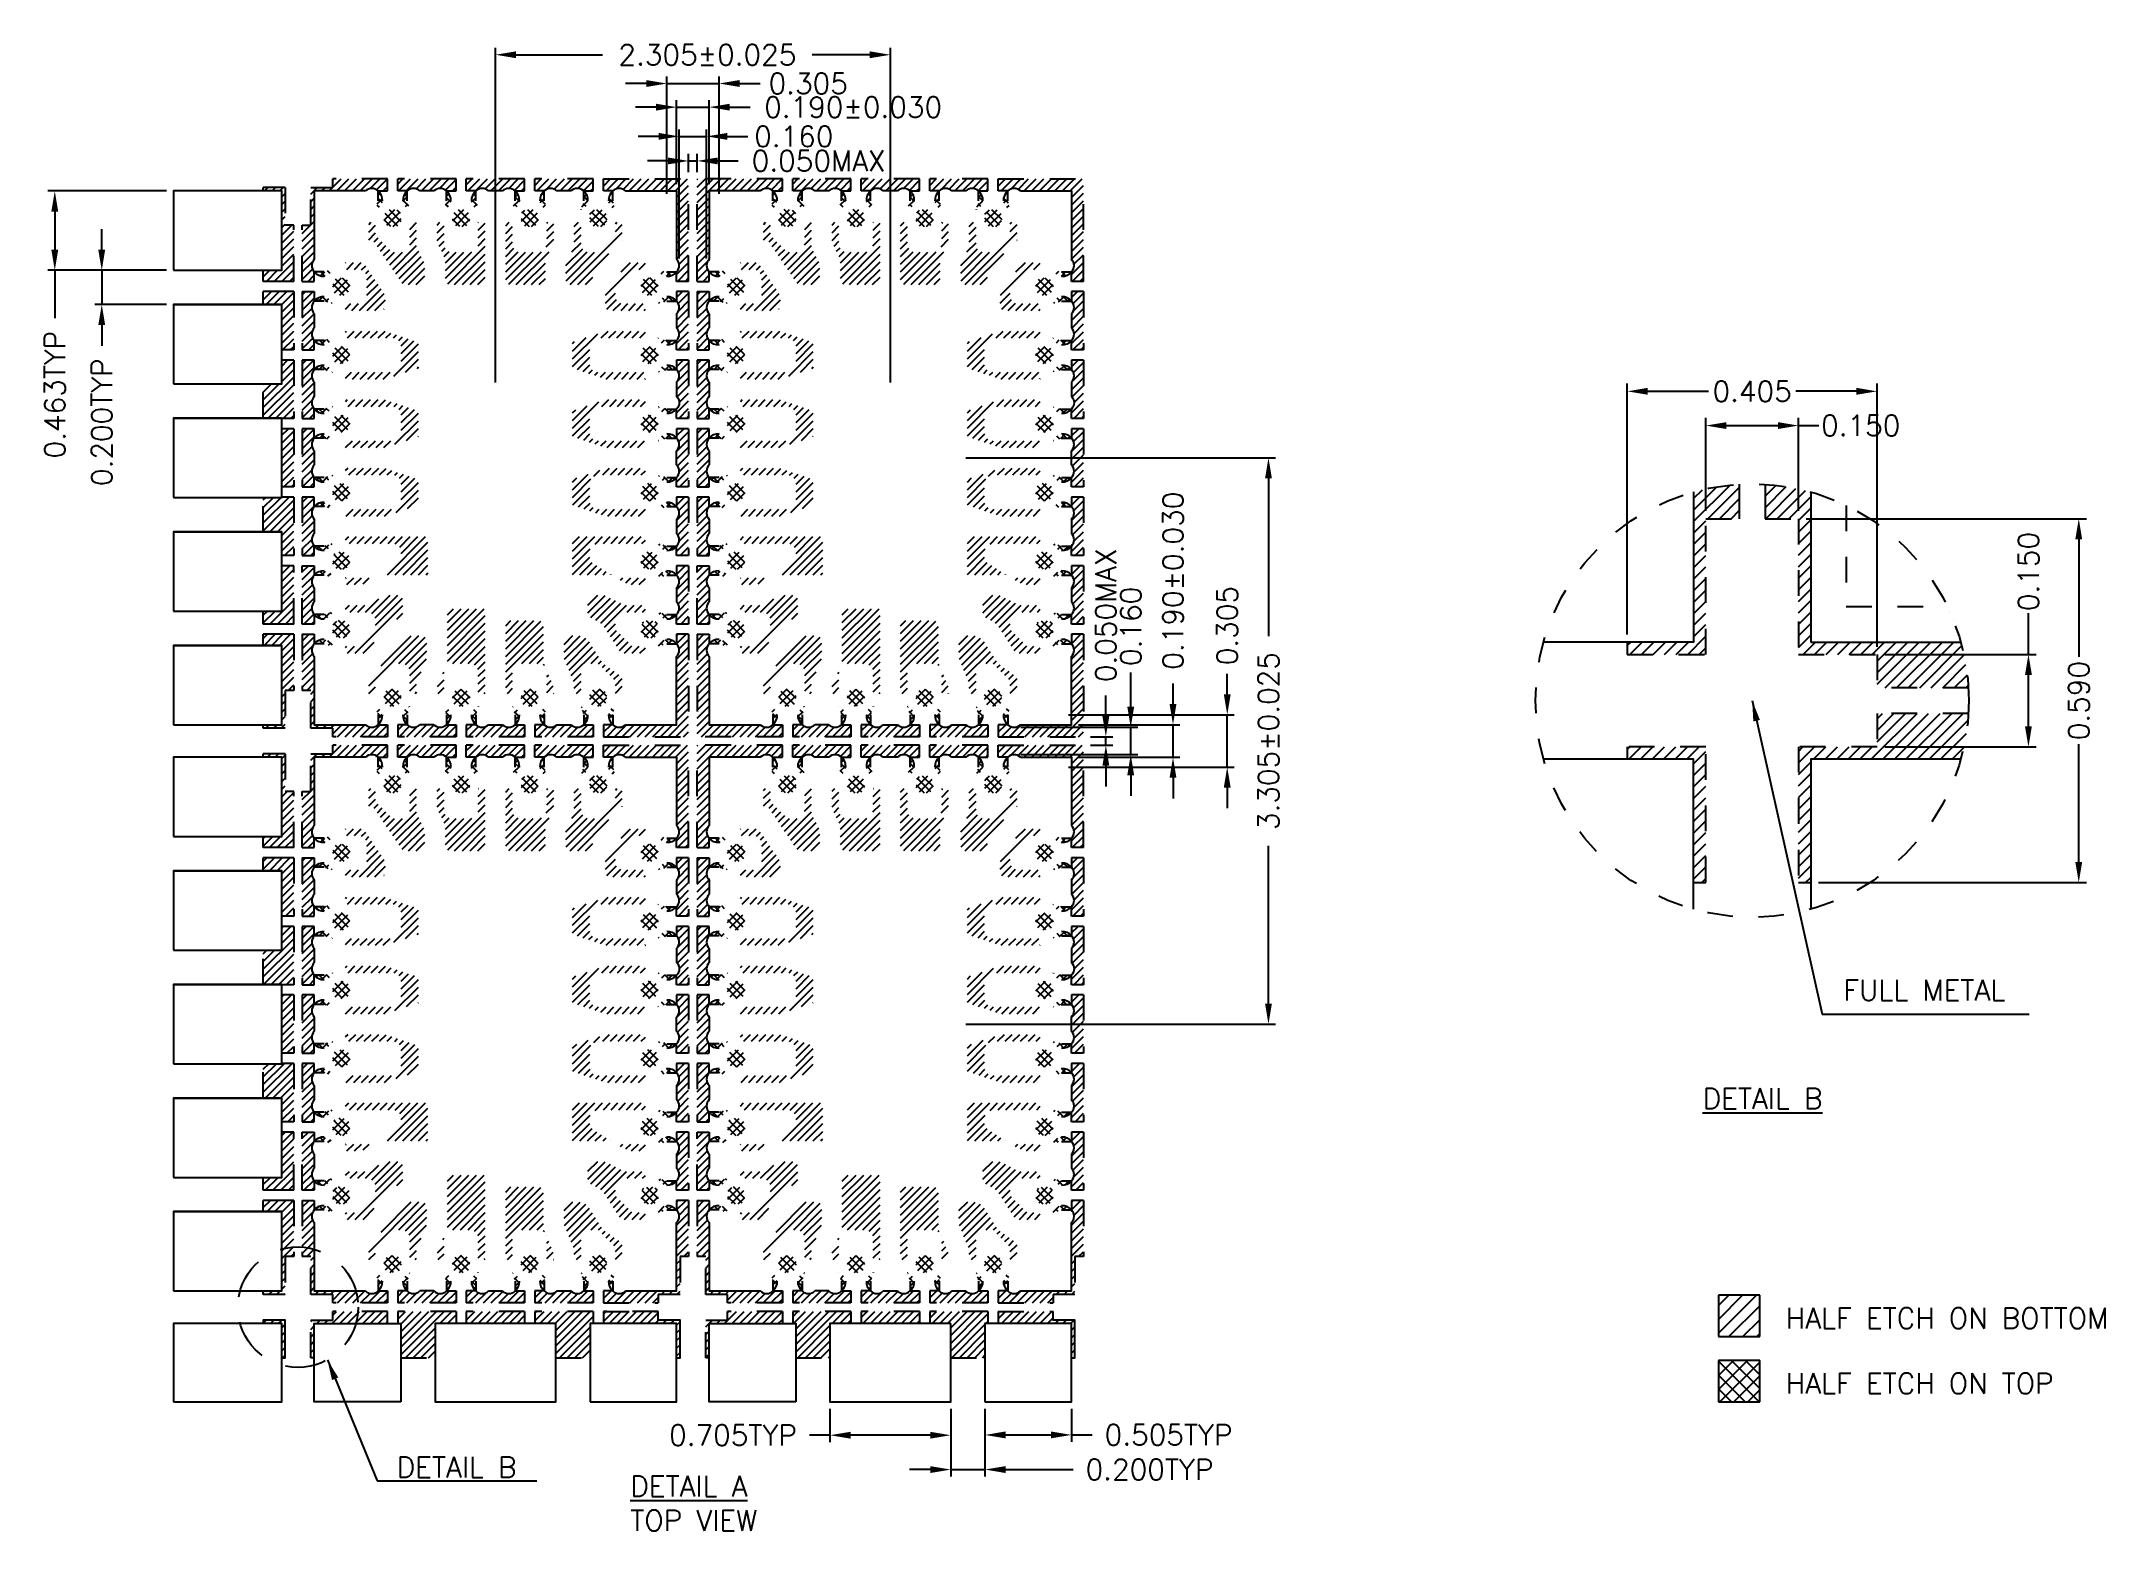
# Model space of a CAD drawing. Header units: millimetres. Extents: x -218.45 to -210.42, y 820.05 to 825.84.
import ezdxf
from ezdxf.enums import TextEntityAlignment as Align

# ---------------------------------------------------------------- set-up
doc = ezdxf.new("R2010")
doc.units = ezdxf.units.MM
doc.linetypes.add('HIDDEN', pattern=[0.375, 0.25, -0.125])
doc.linetypes.add('HIDDEN2', pattern=[4.7625, 3.175, -1.5875])
doc.layers.add('1', color=7, linetype='Continuous')
doc.layers.add('1D', color=4, linetype='Continuous')
doc.styles.add('SIMPLEX', font='simplex.shx', dxfattribs={"bigfont": 'AllInOneBig.shx'})
doc.dimstyles.get("Standard").update_dxf_attribs({"dimtxt": 0.08, "dimasz": 0.08, "dimexe": 0.03, "dimexo": 0.03, "dimgap": 0.01, "dimtad": 1, "dimzin": 4, "dimtxsty": 'SIMPLEX', "dimcen": 0.02, "dimclrd": 256, "dimclre": 256, "dimclrt": 256, "dimazin": 3, "dimtp": 0.03, "dimtm": 0.05, "dimtfac": 0.8, "dimtmove": 0, "dimatfit": 3, "dimfxl": 0.05, "dimtzin": 4, "dimlwd": -1, "dimlwe": -1})
doc.dimstyles.new('Standard2', dxfattribs={"dimtxt": 0.08, "dimasz": 0.08, "dimexe": 0.01, "dimexo": 0.01, "dimgap": 0.027, "dimtad": 1, "dimdec": 3, "dimlfac": 16.666667, "dimrnd": 0.0005, "dimzin": 1, "dimtxsty": 'SIMPLEX', "dimcen": 0.02, "dimclrd": 256, "dimclre": 256, "dimclrt": 256, "dimazin": 3, "dimtp": 0.03, "dimtm": 0.05, "dimtfac": 0.8, "dimtdec": 3, "dimtmove": 0, "dimatfit": 3, "dimfxl": 0.05, "dimtzin": 4, "dimlwd": -1, "dimlwe": -1})
doc.dimstyles.new('Standard3', dxfattribs={"dimtxt": 0.08, "dimasz": 0.08, "dimexe": 0.027, "dimexo": 0.027, "dimgap": 0.027, "dimtad": 1, "dimdec": 3, "dimlfac": 1.5, "dimrnd": 0.0005, "dimzin": 1, "dimtxsty": 'SIMPLEX', "dimcen": 0.1905, "dimclrd": 256, "dimclre": 256, "dimclrt": 256, "dimazin": 3, "dimtp": 0.03, "dimtm": 0.05, "dimtfac": 0.8, "dimtdec": 3, "dimtmove": 0, "dimatfit": 3, "dimfxl": 0.05, "dimtzin": 4, "dimlwd": -1, "dimlwe": -1})
pattern_1 = [(45, (-205.822476, 833.332905), (-0.014967094, 0.014967094), [])]

msp = doc.modelspace()

# ---------------------------------------------------------------- texts
at = {"layer": '1D', "linetype": 'ByBlock', "style": 'SIMPLEX'}
for s, p in [('HALF ETCH ON BOTTOM', (-211.65667, 820.87483)), ('HALF ETCH ON TOP', (-211.65667, 820.62105))]:
    msp.add_text(s, height=0.08, dxfattribs=at).set_placement(p, align=Align.MIDDLE_LEFT)
at = {"layer": '1D', "ltscale": 0.1, "char_height": 0.08, "width": 0.7819107, "attachment_point": 1, "style": 'SIMPLEX'}
for s, insert in [('FULL METAL', (-211.43334, 822.19105)), ('{\\LDETAIL B}', (-211.98038, 821.76976)), ('DETAIL B', (-217.06233, 820.33483)), ('{\\LDETAIL A}\\PTOP VIEW', (-216.15327, 820.26108))]:
    msp.add_mtext(s, dxfattribs=dict(at, insert=insert))

# ---------------------------------------------------------------- blocks, each defined once
blk = doc.blocks.new('*D254')
at = {"transparency": 16777216}
for p, q in [((-214.8475, 824.2225), (-213.6427, 824.2225)), ((-213.6697, 824.1425), (-213.6697, 823.5282)), ((-213.6697, 822.0991), (-213.6697, 822.7123)), ((-214.8475, 822.0191), (-213.6427, 822.0191))]:
    blk.add_line(p, q, dxfattribs=at)
for points in [[(-213.683, 824.1425), (-213.6563, 824.1425), (-213.6697, 824.2225)], [(-213.683, 822.0991), (-213.6563, 822.0991), (-213.6697, 822.0191)]]:
    blk.add_solid(points, dxfattribs=at)
at = {"layer": 'Defpoints', "color": 0, "transparency": 16777216}
for p in [(-214.8745, 824.2225), (-214.8745, 822.0191), (-213.6697, 822.0191)]:
    blk.add_point(p, dxfattribs=at)
at = {"transparency": 16777216, "insert": (-213.6697, 823.1203), "char_height": 0.08, "attachment_point": 5, "rotation": 90, "style": 'SIMPLEX'}
blk.add_mtext('\\A1;3.305%%P0.025', dxfattribs=at)
blk = doc.blocks.new('*D255')
at = {"transparency": 16777216}
for p, q in [((-214.0412, 823.2641), (-214.0412, 823.3441)), ((-214.4091, 823.1841), (-214.0142, 823.1841)), ((-214.0412, 823.0575), (-214.0412, 823.1841)), ((-214.4091, 823.0575), (-214.0142, 823.0575)), ((-214.0412, 822.9775), (-214.0412, 822.8975))]:
    blk.add_line(p, q, dxfattribs=at)
for points in [[(-214.0545, 823.2641), (-214.0279, 823.2641), (-214.0412, 823.1841)], [(-214.0545, 822.9775), (-214.0279, 822.9775), (-214.0412, 823.0575)]]:
    blk.add_solid(points, dxfattribs=at)
at = {"layer": 'Defpoints', "color": 0, "transparency": 16777216}
for p in [(-214.4361, 823.1841), (-214.0412, 823.1841), (-214.4361, 823.0575)]:
    blk.add_point(p, dxfattribs=at)
at = {"transparency": 16777216, "insert": (-214.0412, 823.7445), "char_height": 0.08, "attachment_point": 5, "rotation": 90, "style": 'SIMPLEX'}
blk.add_mtext('\\A1;0.190%%P0.030', dxfattribs=at)
blk = doc.blocks.new('*D256')
at = {"transparency": 16777216}
for p, q in [((-213.8302, 823.3025), (-213.8302, 823.3825)), ((-214.4475, 823.2225), (-213.8032, 823.2225)), ((-213.8302, 823.0191), (-213.8302, 823.2225)), ((-214.4475, 823.0191), (-213.8032, 823.0191)), ((-213.8302, 822.9391), (-213.8302, 822.8591))]:
    blk.add_line(p, q, dxfattribs=at)
for points in [[(-213.8435, 823.3025), (-213.8168, 823.3025), (-213.8302, 823.2225)], [(-213.8435, 822.9391), (-213.8168, 822.9391), (-213.8302, 823.0191)]]:
    blk.add_solid(points, dxfattribs=at)
at = {"layer": 'Defpoints', "color": 0, "transparency": 16777216}
for p in [(-214.4745, 823.2225), (-214.4745, 823.0191), (-213.8302, 823.0191)]:
    blk.add_point(p, dxfattribs=at)
at = {"transparency": 16777216, "insert": (-213.8302, 823.5695), "char_height": 0.08, "attachment_point": 5, "rotation": 90, "style": 'SIMPLEX'}
blk.add_mtext('\\A1;0.305', dxfattribs=at)
blk = doc.blocks.new('*D257')
at = {"transparency": 16777216}
for p, q in [((-216.6778, 824.5161), (-216.6778, 825.8179)), ((-216.5978, 825.7909), (-216.2611, 825.7909)), ((-215.2211, 825.7909), (-215.4452, 825.7909)), ((-215.1411, 824.5161), (-215.1411, 825.8179))]:
    blk.add_line(p, q, dxfattribs=at)
for points in [[(-216.5978, 825.8042), (-216.5978, 825.7776), (-216.6778, 825.7909)], [(-215.2211, 825.8042), (-215.2211, 825.7776), (-215.1411, 825.7909)]]:
    blk.add_solid(points, dxfattribs=at)
at = {"layer": 'Defpoints', "color": 0, "transparency": 16777216}
for p in [(-215.1411, 825.7909), (-216.6778, 824.4891), (-215.1411, 824.4891)]:
    blk.add_point(p, dxfattribs=at)
at = {"transparency": 16777216, "insert": (-215.8531, 825.7909), "char_height": 0.08, "attachment_point": 5, "style": 'SIMPLEX'}
blk.add_mtext('\\A1;2.305%%P0.025', dxfattribs=at)
blk = doc.blocks.new('*D258')
at = {"transparency": 16777216}
for p, q in [((-216.0111, 825.2495), (-216.0111, 825.706)), ((-215.8078, 825.2495), (-215.8078, 825.706)), ((-216.0911, 825.679), (-216.1711, 825.679)), ((-216.0111, 825.679), (-215.8078, 825.679)), ((-215.7278, 825.679), (-215.6476, 825.679))]:
    blk.add_line(p, q, dxfattribs=at)
for points in [[(-216.0911, 825.6924), (-216.0911, 825.6657), (-216.0111, 825.679)], [(-215.7278, 825.6924), (-215.7278, 825.6657), (-215.8078, 825.679)]]:
    blk.add_solid(points, dxfattribs=at)
at = {"layer": 'Defpoints', "color": 0, "transparency": 16777216}
for p in [(-215.8078, 825.679), (-216.0111, 825.2225), (-215.8078, 825.2225)]:
    blk.add_point(p, dxfattribs=at)
at = {"transparency": 16777216, "insert": (-215.4606, 825.679), "char_height": 0.08, "attachment_point": 5, "style": 'SIMPLEX'}
blk.add_mtext('\\A1;0.305', dxfattribs=at)
blk = doc.blocks.new('*D259')
at = {"transparency": 16777216}
for p, q in [((-215.9728, 825.2878), (-215.9728, 825.614)), ((-215.8461, 825.2878), (-215.8461, 825.614)), ((-216.0528, 825.587), (-216.1328, 825.587)), ((-215.9728, 825.587), (-215.8461, 825.587)), ((-215.7661, 825.587), (-215.6861, 825.587))]:
    blk.add_line(p, q, dxfattribs=at)
for points in [[(-216.0528, 825.6003), (-216.0528, 825.5737), (-215.9728, 825.587)], [(-215.7661, 825.6003), (-215.7661, 825.5737), (-215.8461, 825.587)]]:
    blk.add_solid(points, dxfattribs=at)
at = {"layer": 'Defpoints', "color": 0, "transparency": 16777216}
for p in [(-215.8461, 825.587), (-215.9728, 825.2608), (-215.8461, 825.2608)]:
    blk.add_point(p, dxfattribs=at)
at = {"transparency": 16777216, "insert": (-215.2858, 825.587), "char_height": 0.08, "attachment_point": 5, "style": 'SIMPLEX'}
blk.add_mtext('\\A1;0.190%%P0.030', dxfattribs=at)
blk = doc.blocks.new('*D260')
at = {"transparency": 16777216}
for p, q in [((-214.2057, 823.2541), (-214.2057, 823.3874)), ((-214.6328, 823.1741), (-214.1787, 823.1741)), ((-214.2057, 823.0675), (-214.2057, 823.1741)), ((-214.6328, 823.0675), (-214.1787, 823.0675)), ((-214.2057, 822.9875), (-214.2057, 822.9075))]:
    blk.add_line(p, q, dxfattribs=at)
for points in [[(-214.219, 823.2541), (-214.1923, 823.2541), (-214.2057, 823.1741)], [(-214.219, 822.9875), (-214.1923, 822.9875), (-214.2057, 823.0675)]]:
    blk.add_solid(points, dxfattribs=at)
at = {"layer": 'Defpoints', "color": 0, "transparency": 16777216}
for p in [(-214.6598, 823.1741), (-214.6598, 823.0675), (-214.2057, 823.0675)]:
    blk.add_point(p, dxfattribs=at)
at = {"transparency": 16777216, "insert": (-214.2057, 823.5668), "char_height": 0.08, "attachment_point": 5, "rotation": 90, "style": 'SIMPLEX'}
blk.add_mtext('\\A1;0.160', dxfattribs=at)
blk = doc.blocks.new('*D261')
at = {"transparency": 16777216}
for p, q in [((-216.0428, 825.4733), (-216.1228, 825.4733)), ((-215.9628, 824.9975), (-215.9628, 825.5003)), ((-215.9628, 825.4733), (-215.8561, 825.4733)), ((-215.8561, 824.9975), (-215.8561, 825.5003)), ((-215.7761, 825.4733), (-215.6961, 825.4733))]:
    blk.add_line(p, q, dxfattribs=at)
for points in [[(-216.0428, 825.4866), (-216.0428, 825.46), (-215.9628, 825.4733)], [(-215.7761, 825.4866), (-215.7761, 825.46), (-215.8561, 825.4733)]]:
    blk.add_solid(points, dxfattribs=at)
at = {"layer": 'Defpoints', "color": 0, "transparency": 16777216}
for p in [(-215.8561, 825.4733), (-215.9628, 824.9705), (-215.8561, 824.9705)]:
    blk.add_point(p, dxfattribs=at)
at = {"transparency": 16777216, "insert": (-215.5167, 825.4733), "char_height": 0.08, "attachment_point": 5, "style": 'SIMPLEX'}
blk.add_mtext('\\A1;0.160', dxfattribs=at)
blk = doc.blocks.new('*D275')
at = {"transparency": 16777216}
for p, q in [((-217.9581, 825.2608), (-218.4197, 825.2608)), ((-218.3927, 825.1808), (-218.3927, 825.0321)), ((-217.9581, 824.9521), (-218.4197, 824.9521)), ((-218.3927, 824.9521), (-218.3927, 824.7661))]:
    blk.add_line(p, q, dxfattribs=at)
for points in [[(-218.406, 825.1808), (-218.3793, 825.1808), (-218.3927, 825.2608)], [(-218.406, 825.0321), (-218.3793, 825.0321), (-218.3927, 824.9521)]]:
    blk.add_solid(points, dxfattribs=at)
at = {"layer": 'Defpoints', "color": 0, "transparency": 16777216}
for p in [(-218.3927, 825.2608), (-217.9311, 825.2608), (-217.9311, 824.9521)]:
    blk.add_point(p, dxfattribs=at)
at = {"transparency": 16777216, "insert": (-218.3927, 824.4686), "char_height": 0.08, "attachment_point": 5, "rotation": 90, "style": 'SIMPLEX'}
blk.add_mtext('\\A1;0.463TYP', dxfattribs=at)
blk = doc.blocks.new('*D276')
at = {"transparency": 16777216}
for p, q in [((-218.2098, 825.0321), (-218.2098, 825.1121)), ((-217.9581, 824.9521), (-218.2368, 824.9521)), ((-218.2098, 824.9521), (-218.2098, 824.8188)), ((-217.9581, 824.8188), (-218.2368, 824.8188)), ((-218.2098, 824.7388), (-218.2098, 824.6588))]:
    blk.add_line(p, q, dxfattribs=at)
for points in [[(-218.2232, 825.0321), (-218.1965, 825.0321), (-218.2098, 824.9521)], [(-218.2232, 824.7388), (-218.1965, 824.7388), (-218.2098, 824.8188)]]:
    blk.add_solid(points, dxfattribs=at)
at = {"layer": 'Defpoints', "color": 0, "transparency": 16777216}
for p in [(-218.2098, 824.9521), (-217.9311, 824.9521), (-217.9311, 824.8188)]:
    blk.add_point(p, dxfattribs=at)
at = {"transparency": 16777216, "insert": (-218.2098, 824.3613), "char_height": 0.08, "attachment_point": 5, "rotation": 90, "style": 'SIMPLEX'}
blk.add_mtext('\\A1;0.200TYP', dxfattribs=at)
blk = doc.blocks.new('*D277')
at = {"transparency": 16777216}
for p, q in [((-214.7728, 820.5221), (-214.7728, 820.3935)), ((-214.4361, 820.5221), (-214.4361, 820.3935)), ((-214.6928, 820.4205), (-214.5161, 820.4205)), ((-214.4361, 820.4205), (-214.3561, 820.4205))]:
    blk.add_line(p, q, dxfattribs=at)
for points in [[(-214.6928, 820.4339), (-214.6928, 820.4072), (-214.7728, 820.4205)], [(-214.5161, 820.4339), (-214.5161, 820.4072), (-214.4361, 820.4205)]]:
    blk.add_solid(points, dxfattribs=at)
at = {"layer": 'Defpoints', "color": 0, "transparency": 16777216}
for p in [(-214.7728, 820.5491), (-214.4361, 820.5491), (-214.4361, 820.4205)]:
    blk.add_point(p, dxfattribs=at)
at = {"transparency": 16777216, "insert": (-214.0586, 820.4205), "char_height": 0.08, "attachment_point": 5, "style": 'SIMPLEX'}
blk.add_mtext('\\A1;0.505TYP', dxfattribs=at)
blk = doc.blocks.new('*D278')
at = {"transparency": 16777216}
for p, q in [((-214.9061, 820.5221), (-214.9061, 820.2587)), ((-214.7728, 820.5221), (-214.7728, 820.2587)), ((-214.9861, 820.2857), (-215.0661, 820.2857)), ((-214.9061, 820.2857), (-214.7728, 820.2857)), ((-214.6928, 820.2857), (-214.4301, 820.2857))]:
    blk.add_line(p, q, dxfattribs=at)
for points in [[(-214.9861, 820.299), (-214.9861, 820.2723), (-214.9061, 820.2857)], [(-214.6928, 820.299), (-214.6928, 820.2723), (-214.7728, 820.2857)]]:
    blk.add_solid(points, dxfattribs=at)
at = {"layer": 'Defpoints', "color": 0, "transparency": 16777216}
for p in [(-214.9061, 820.5491), (-214.7728, 820.5491), (-214.7728, 820.2857)]:
    blk.add_point(p, dxfattribs=at)
at = {"transparency": 16777216, "insert": (-214.1326, 820.2857), "char_height": 0.08, "attachment_point": 5, "style": 'SIMPLEX'}
blk.add_mtext('\\A1;0.200TYP', dxfattribs=at)
blk = doc.blocks.new('*D279')
at = {"transparency": 16777216}
for p, q in [((-215.3761, 820.5221), (-215.3761, 820.3924)), ((-214.9061, 820.5221), (-214.9061, 820.3924)), ((-215.3761, 820.4194), (-215.4561, 820.4194)), ((-214.9861, 820.4194), (-215.2961, 820.4194))]:
    blk.add_line(p, q, dxfattribs=at)
for points in [[(-215.2961, 820.4327), (-215.2961, 820.4061), (-215.3761, 820.4194)], [(-214.9861, 820.4327), (-214.9861, 820.4061), (-214.9061, 820.4194)]]:
    blk.add_solid(points, dxfattribs=at)
at = {"layer": 'Defpoints', "color": 0, "transparency": 16777216}
for p in [(-215.3761, 820.5491), (-214.9061, 820.5491), (-215.3761, 820.4194)]:
    blk.add_point(p, dxfattribs=at)
at = {"transparency": 16777216, "insert": (-215.7536, 820.4194), "char_height": 0.08, "attachment_point": 5, "style": 'SIMPLEX'}
blk.add_mtext('\\A1;0.705TYP', dxfattribs=at)
blk = doc.blocks.new('*D282')
at = {"transparency": 16777216}
for p, q in [((-211.9675, 824.0157), (-211.9675, 824.378)), ((-211.8875, 824.348), (-211.6875, 824.348)), ((-211.6075, 824.0157), (-211.6075, 824.378)), ((-211.6075, 824.348), (-211.5275, 824.348))]:
    blk.add_line(p, q, dxfattribs=at)
for points in [[(-211.8875, 824.3613), (-211.8875, 824.3346), (-211.9675, 824.348)], [(-211.6875, 824.3613), (-211.6875, 824.3346), (-211.6075, 824.348)]]:
    blk.add_solid(points, dxfattribs=at)
at = {"layer": 'Defpoints', "color": 0, "transparency": 16777216}
for p in [(-211.6075, 824.348), (-211.9675, 823.9857), (-211.6075, 823.9857)]:
    blk.add_point(p, dxfattribs=at)
at = {"transparency": 16777216, "insert": (-211.3651, 824.348), "char_height": 0.08, "attachment_point": 5, "style": 'SIMPLEX'}
blk.add_mtext('\\A1;0.150', dxfattribs=at)
blk = doc.blocks.new('*D283')
at = {"transparency": 16777216}
for p, q in [((-212.2735, 823.5357), (-212.2735, 824.5113)), ((-211.3015, 823.4877), (-211.3015, 824.5113)), ((-212.1935, 824.4813), (-211.9575, 824.4813)), ((-211.3815, 824.4813), (-211.6175, 824.4813))]:
    blk.add_line(p, q, dxfattribs=at)
for points in [[(-212.1935, 824.4947), (-212.1935, 824.468), (-212.2735, 824.4813)], [(-211.3815, 824.4947), (-211.3815, 824.468), (-211.3015, 824.4813)]]:
    blk.add_solid(points, dxfattribs=at)
at = {"layer": 'Defpoints', "color": 0, "transparency": 16777216}
for p in [(-211.3015, 824.4813), (-212.2735, 823.5057), (-211.3015, 823.4577)]:
    blk.add_point(p, dxfattribs=at)
at = {"transparency": 16777216, "insert": (-211.7875, 824.4813), "char_height": 0.08, "attachment_point": 5, "style": 'SIMPLEX'}
blk.add_mtext('\\A1;0.405', dxfattribs=at)
blk = doc.blocks.new('*D284')
at = {"transparency": 16777216}
for p, q in [((-210.7124, 823.4577), (-210.7124, 823.6177)), ((-211.2715, 823.4577), (-210.6824, 823.4577)), ((-210.7124, 823.1777), (-210.7124, 823.3777)), ((-211.2715, 823.0977), (-210.6824, 823.0977))]:
    blk.add_line(p, q, dxfattribs=at)
for points in [[(-210.7258, 823.3777), (-210.6991, 823.3777), (-210.7124, 823.4577)], [(-210.7258, 823.1777), (-210.6991, 823.1777), (-210.7124, 823.0977)]]:
    blk.add_solid(points, dxfattribs=at)
at = {"layer": 'Defpoints', "color": 0, "transparency": 16777216}
for p in [(-211.3015, 823.4577), (-210.7124, 823.4577), (-211.3015, 823.0977)]:
    blk.add_point(p, dxfattribs=at)
at = {"transparency": 16777216, "insert": (-210.7124, 823.7801), "char_height": 0.08, "attachment_point": 5, "rotation": 90, "style": 'SIMPLEX'}
blk.add_mtext('\\A1;0.150', dxfattribs=at)
blk = doc.blocks.new('*D285')
at = {"transparency": 16777216}
for p, q in [((-211.5775, 823.9857), (-210.4866, 823.9857)), ((-210.5166, 823.9057), (-210.5166, 823.4477)), ((-210.5166, 822.6497), (-210.5166, 823.1077)), ((-211.5295, 822.5697), (-210.4866, 822.5697))]:
    blk.add_line(p, q, dxfattribs=at)
for points in [[(-210.5299, 823.9057), (-210.5033, 823.9057), (-210.5166, 823.9857)], [(-210.5299, 822.6497), (-210.5033, 822.6497), (-210.5166, 822.5697)]]:
    blk.add_solid(points, dxfattribs=at)
at = {"layer": 'Defpoints', "color": 0, "transparency": 16777216}
for p in [(-211.6075, 823.9857), (-211.5595, 822.5697), (-210.5166, 822.5697)]:
    blk.add_point(p, dxfattribs=at)
at = {"transparency": 16777216, "insert": (-210.5166, 823.2777), "char_height": 0.08, "attachment_point": 5, "rotation": 90, "style": 'SIMPLEX'}
blk.add_mtext('\\A1;0.590', dxfattribs=at)
blk = doc.blocks.new('*D280')
at = {"transparency": 16777216}
for p, q in [((-216.0061, 825.3778), (-216.0861, 825.3778)), ((-215.9261, 825.3345), (-215.9261, 825.4048)), ((-215.9261, 825.3778), (-215.8928, 825.3778)), ((-215.8928, 825.3345), (-215.8928, 825.4048)), ((-215.8128, 825.3778), (-215.7328, 825.3778))]:
    blk.add_line(p, q, dxfattribs=at)
for points in [[(-216.0061, 825.3911), (-216.0061, 825.3644), (-215.9261, 825.3778)], [(-215.8128, 825.3911), (-215.8128, 825.3644), (-215.8928, 825.3778)]]:
    blk.add_solid(points, dxfattribs=at)
at = {"layer": 'Defpoints', "color": 0, "transparency": 16777216}
for p in [(-215.8928, 825.3778), (-215.9261, 825.3075), (-215.8928, 825.3075)]:
    blk.add_point(p, dxfattribs=at)
at = {"transparency": 16777216, "insert": (-215.4201, 825.3778), "char_height": 0.08, "attachment_point": 5, "style": 'SIMPLEX'}
blk.add_mtext('\\A1;0.050MAX', dxfattribs=at)
blk = doc.blocks.new('*D281')
at = {"transparency": 16777216}
for p, q in [((-214.3025, 823.2175), (-214.3025, 823.2975)), ((-214.3625, 823.1375), (-214.2755, 823.1375)), ((-214.3025, 823.1041), (-214.3025, 823.1375)), ((-214.3625, 823.1041), (-214.2755, 823.1041)), ((-214.3025, 823.0241), (-214.3025, 822.9441))]:
    blk.add_line(p, q, dxfattribs=at)
for points in [[(-214.3158, 823.2175), (-214.2891, 823.2175), (-214.3025, 823.1375)], [(-214.3158, 823.0241), (-214.2891, 823.0241), (-214.3025, 823.1041)]]:
    blk.add_solid(points, dxfattribs=at)
at = {"layer": 'Defpoints', "color": 0, "transparency": 16777216}
for p in [(-214.3895, 823.1375), (-214.3895, 823.1041), (-214.3025, 823.1041)]:
    blk.add_point(p, dxfattribs=at)
at = {"transparency": 16777216, "insert": (-214.3025, 823.6102), "char_height": 0.08, "attachment_point": 5, "rotation": 90, "style": 'SIMPLEX'}
blk.add_mtext('\\A1;0.050MAX', dxfattribs=at)

# ---------------------------------------------------------------- dimensions: what is measured, and where the dimension line sits
for base, p1, p2, text, dimstyle, picture, middle in [((-215.14112, 825.79089), (-216.67779, 824.48914), (-215.14112, 824.48914), '<>%%P0.025', 'Standard3', '*D257', (-215.85312, 825.79089)), ((-215.84612, 825.58699), (-215.97279, 825.26081), (-215.84612, 825.26081), '<>%%P0.030', 'Standard3', '*D259', (-215.28579, 825.58699)), ((-211.6075, 824.34798), (-211.9675, 823.9857), (-211.6075, 823.9857), '0.150', 'Standard', '*D282', (-211.36512, 824.34798)), ((-215.37612, 820.41939), (-214.90612, 820.54914), (-215.37612, 820.54914), '<>TYP', 'Standard3', '*D279', (-215.7536, 820.41939))]:
    dim = msp.add_linear_dim(base=base, p1=p1, p2=p2, text=text, dimstyle=dimstyle)
    dim.commit()
    dim.dimension.update_dxf_attribs({"geometry": picture, "text_midpoint": middle, "dimtype": 160})
dim = msp.add_linear_dim(base=(-215.80779, 825.67902), p1=(-216.01112, 825.22248), p2=(-215.80779, 825.22248), dimstyle='Standard3')
dim.commit()
dim.dimension.update_dxf_attribs({"geometry": '*D258', "text_midpoint": (-215.46064, 825.67902), "dimtype": 160})
for base, p1, p2, text, dimstyle, picture, middle in [((-215.85612, 825.47331), (-215.96279, 824.97049), (-215.85612, 824.97049), '0.160', 'Standard3', '*D261', (-215.51674, 825.47331)), ((-215.89279, 825.37777), (-215.92612, 825.30748), (-215.89279, 825.30748), '<>MAX', 'Standard3', '*D280', (-215.42007, 825.37777)), ((-211.3015, 824.48132), (-212.2735, 823.5057), (-211.3015, 823.4577), '0.405', 'Standard', '*D283', (-211.7875, 824.48132))]:
    dim = msp.add_linear_dim(base=base, p1=p1, p2=p2, text=text, dimstyle=dimstyle)
    dim.commit()
    dim.dimension.update_dxf_attribs({"geometry": picture, "text_midpoint": middle})
at = {"color": 1}
for base, p1, p2, picture, middle in [((-218.39267, 825.26081), (-217.93112, 824.95214), (-217.93112, 825.26081), '*D275', (-218.39267, 824.46858)), ((-218.20984, 824.95214), (-217.93112, 824.81881), (-217.93112, 824.95214), '*D276', (-218.20984, 824.36133))]:
    dim = msp.add_linear_dim(base=base, p1=p1, p2=p2, angle=90, text='<>TYP', dimstyle='Standard3', dxfattribs=at)
    dim.commit()
    dim.dimension.update_dxf_attribs({"geometry": picture, "text_midpoint": middle, "dimtype": 160})
for base, p1, p2, text, dimstyle, picture, middle in [((-213.66967, 822.01914), (-214.87445, 824.22248), (-214.87445, 822.01914), '3.305%%P0.025', 'Standard3', '*D254', (-213.66967, 823.12025)), ((-214.04118, 823.18414), (-214.43612, 823.05748), (-214.43612, 823.18414), '<>%%P0.030', 'Standard3', '*D255', (-214.04118, 823.74448)), ((-210.71242, 823.4577), (-211.3015, 823.0977), (-211.3015, 823.4577), '0.150', 'Standard', '*D284', (-210.71242, 823.78008)), ((-214.30248, 823.10414), (-214.38945, 823.13748), (-214.38945, 823.10414), '<>MAX', 'Standard3', '*D281', (-214.30248, 823.61019)), ((-214.20567, 823.06748), (-214.65977, 823.17414), (-214.65977, 823.06748), '0.160', 'Standard3', '*D260', (-214.20567, 823.56675))]:
    dim = msp.add_linear_dim(base=base, p1=p1, p2=p2, angle=90, text=text, dimstyle=dimstyle)
    dim.commit()
    dim.dimension.update_dxf_attribs({"geometry": picture, "text_midpoint": middle, "dimtype": 160})
dim = msp.add_linear_dim(base=(-210.5166, 822.5697), p1=(-211.6075, 823.9857), p2=(-211.5595, 822.5697), angle=90, text='0.590', dimstyle='Standard')
dim.commit()
dim.dimension.update_dxf_attribs({"geometry": '*D285', "text_midpoint": (-210.5166, 823.2777)})
dim = msp.add_linear_dim(base=(-213.83015, 823.01914), p1=(-214.47445, 823.22248), p2=(-214.47445, 823.01914), angle=90, dimstyle='Standard3')
dim.commit()
dim.dimension.update_dxf_attribs({"geometry": '*D256', "text_midpoint": (-213.83015, 823.56948), "dimtype": 160})
for base, p1, p2, picture, middle in [((-214.77279, 820.28567), (-214.90612, 820.54914), (-214.77279, 820.54914), '*D278', (-214.13261, 820.28567)), ((-214.43612, 820.42055), (-214.77279, 820.54914), (-214.43612, 820.54914), '*D277', (-214.05864, 820.42055))]:
    dim = msp.add_linear_dim(base=base, p1=p1, p2=p2, text='<>TYP', dimstyle='Standard3', dxfattribs=at)
    dim.commit()
    dim.dimension.update_dxf_attribs({"geometry": picture, "text_midpoint": middle, "dimtype": 160})

# ---------------------------------------------------------------- hatches: boundary and pattern name
h = msp.add_hatch()
h.set_pattern_fill('ANSI31', color=4, scale=0.006667, style=0)
h.set_pattern_definition([(45, (-216.722833, 825.293675), (-0.0149671, 0.0149671), [])])
h.paths.add_polyline_path([(-216.56445, 825.30748), (-216.79112, 825.30748), (-216.79112, 825.26081), (-216.75445, 825.26081, -0.4051231), (-216.70509, 825.26081), (-216.65049, 825.26081, -0.4051231), (-216.60112, 825.26081), (-216.56445, 825.26081)])
h.paths.add_polyline_path([(-216.83112, 825.30748), (-217.05779, 825.30748), (-217.05779, 825.26081), (-217.02112, 825.26081, -0.4051231), (-216.97175, 825.26081), (-216.91715, 825.26081, -0.4051231), (-216.86779, 825.26081), (-216.83112, 825.26081)])
h.paths.add_polyline_path([(-217.38279, 824.83248), (-217.38279, 824.86914), (-217.42945, 824.86914), (-217.42945, 824.64248), (-217.38279, 824.64248), (-217.38279, 824.67914, -0.405108), (-217.38279, 824.72851), (-217.38279, 824.78311, -0.4051074)])
h.paths.add_polyline_path([(-217.38279, 824.51644, -0.4051074), (-217.38279, 824.56581), (-217.38279, 824.60248), (-217.42945, 824.60248), (-217.42945, 824.37581), (-217.38279, 824.37581), (-217.38279, 824.41248, -0.405108), (-217.38279, 824.46184)])
h.paths.add_polyline_path([(-217.38279, 824.29914), (-217.38279, 824.33581), (-217.42945, 824.33581), (-217.42945, 824.10914), (-217.38279, 824.10914), (-217.38279, 824.14581, -0.405108), (-217.38279, 824.19518), (-217.38279, 824.24978, -0.4051074)])
h.paths.add_polyline_path([(-217.38279, 823.98311, -0.4051074), (-217.38279, 824.03248), (-217.38279, 824.06914), (-217.42945, 824.06914), (-217.42945, 823.84248), (-217.38279, 823.84248), (-217.38279, 823.87914, -0.405108), (-217.38279, 823.92851)])
h.paths.add_polyline_path([(-217.38279, 823.71644, -0.4051074), (-217.38279, 823.76581), (-217.38279, 823.80248), (-217.42945, 823.80248), (-217.42945, 823.57581), (-217.38279, 823.57581), (-217.38279, 823.61248, -0.405108), (-217.38279, 823.66184)])
h.paths.add_polyline_path([(-215.92612, 825.30748), (-216.25779, 825.30748), (-216.25779, 825.26081), (-216.22112, 825.26081, -0.4051231), (-216.17175, 825.26081), (-215.97279, 825.26081), (-215.97279, 825.04978), (-215.97279, 824.99518, -0.405108), (-215.97279, 824.94581), (-215.97279, 824.90914), (-215.92612, 824.90914)])
h.paths.add_polyline_path([(-216.29779, 825.30748), (-216.52445, 825.30748), (-216.52445, 825.26081), (-216.48779, 825.26081, -0.4051231), (-216.43842, 825.26081), (-216.38382, 825.26081, -0.4051231), (-216.33445, 825.26081), (-216.29779, 825.26081)])
h.paths.add_polyline_path([(-216.83112, 823.18414), (-216.86779, 823.18414, -0.4051231), (-216.91715, 823.18414), (-216.97175, 823.18414, -0.4051231), (-217.02112, 823.18414), (-217.05779, 823.18414), (-217.05779, 823.13748), (-216.83112, 823.13748)])
h.paths.add_polyline_path([(-216.56445, 823.18414), (-216.60112, 823.18414, -0.4051231), (-216.65049, 823.18414), (-216.70509, 823.18414, -0.4051231), (-216.75445, 823.18414), (-216.79112, 823.18414), (-216.79112, 823.13748), (-216.56445, 823.13748)])
h.paths.add_polyline_path([(-216.29779, 823.18414), (-216.33445, 823.18414, -0.4051231), (-216.38382, 823.18414), (-216.43842, 823.18414, -0.4051231), (-216.48779, 823.18414), (-216.52445, 823.18414), (-216.52445, 823.13748), (-216.29779, 823.13748)])
h.paths.add_polyline_path([(-215.92612, 823.53581), (-215.97279, 823.53581), (-215.97279, 823.49914, -0.4051074), (-215.97279, 823.44978), (-215.97279, 823.18414), (-216.17175, 823.18414, -0.4051231), (-216.22112, 823.18414), (-216.25779, 823.18414), (-216.25779, 823.13748), (-215.92612, 823.13748)])
h.paths.add_polyline_path([(-215.92612, 823.80248), (-215.97279, 823.80248), (-215.97279, 823.76581, -0.4051074), (-215.97279, 823.71644), (-215.97279, 823.66184, -0.405108), (-215.97279, 823.61248), (-215.97279, 823.57581), (-215.92612, 823.57581)])
h.paths.add_polyline_path([(-215.92612, 824.06914), (-215.97279, 824.06914), (-215.97279, 824.03248, -0.4051074), (-215.97279, 823.98311), (-215.97279, 823.92851, -0.405108), (-215.97279, 823.87914), (-215.97279, 823.84248), (-215.92612, 823.84248)])
h.paths.add_polyline_path([(-215.92612, 824.33581), (-215.97279, 824.33581), (-215.97279, 824.29914, -0.4051074), (-215.97279, 824.24978), (-215.97279, 824.19518, -0.405108), (-215.97279, 824.14581), (-215.97279, 824.10914), (-215.92612, 824.10914)])
h.paths.add_polyline_path([(-215.92612, 824.60248), (-215.97279, 824.60248), (-215.97279, 824.56581, -0.4051074), (-215.97279, 824.51644), (-215.97279, 824.46184, -0.405108), (-215.97279, 824.41248), (-215.97279, 824.37581), (-215.92612, 824.37581)])
h.paths.add_polyline_path([(-215.92612, 824.86914), (-215.97279, 824.86914), (-215.97279, 824.83248, -0.4051074), (-215.97279, 824.78311), (-215.97279, 824.72851, -0.405108), (-215.97279, 824.67914), (-215.97279, 824.64248), (-215.92612, 824.64248)])
edge = h.paths.add_edge_path()
edge.add_line((-217.42945, 823.31748), (-217.39612, 823.31748))
edge.add_line((-217.39612, 823.31748), (-217.39612, 823.17081))
edge.add_line((-217.39612, 823.17081), (-217.31112, 823.17081))
edge.add_line((-217.31112, 823.17081), (-217.31112, 823.13748))
edge.add_line((-217.31112, 823.13748), (-217.09779, 823.13748))
edge.add_line((-217.09779, 823.13748), (-217.09779, 823.18414))
edge.add_line((-217.09779, 823.18414), (-217.13445, 823.18414))
edge.add_arc((-217.15914, 823.20961), 0.03546, 225.891985, 314.108017, ccw=False)
edge.add_line((-217.18382, 823.18414), (-217.38279, 823.18414))
edge.add_line((-217.38279, 823.18414), (-217.38279, 823.44978))
edge.add_arc((-217.35732, 823.47446), 0.03547, 135.893601, 224.106528, ccw=False)
edge.add_line((-217.38279, 823.49914), (-217.38279, 823.53581))
edge.add_line((-217.38279, 823.53581), (-217.42945, 823.53581))
edge.add_line((-217.42945, 823.53581), (-217.42945, 823.31748))
edge = h.paths.add_edge_path()
edge.add_line((-217.39612, 825.12748), (-217.42945, 825.12748))
edge.add_line((-217.42945, 825.12748), (-217.42945, 824.90914))
edge.add_line((-217.42945, 824.90914), (-217.38279, 824.90914))
edge.add_line((-217.38279, 824.90914), (-217.38279, 824.94581))
edge.add_arc((-217.35732, 824.97049), 0.03547, 135.893472, 224.106528, ccw=False)
edge.add_line((-217.38279, 824.99518), (-217.38279, 825.26081))
edge.add_line((-217.38279, 825.26081), (-217.18382, 825.26081))
edge.add_arc((-217.15914, 825.23535), 0.03546, 45.891983, 134.108015, ccw=False)
edge.add_line((-217.13445, 825.26081), (-217.09779, 825.26081))
edge.add_line((-217.09779, 825.26081), (-217.09779, 825.30748))
edge.add_line((-217.09779, 825.30748), (-217.31112, 825.30748))
edge.add_line((-217.31112, 825.30748), (-217.31112, 825.27414))
edge.add_line((-217.31112, 825.27414), (-217.39612, 825.27414))
edge.add_line((-217.39612, 825.27414), (-217.39612, 825.12748))
h = msp.add_hatch()
h.set_pattern_fill('ANSI31', color=4, scale=0.006667, style=0)
h.set_pattern_definition([(45, (-215.186166, 825.293675), (-0.0149671, 0.0149671), [])])
h.paths.add_polyline_path([(-215.02779, 825.30748), (-215.25445, 825.30748), (-215.25445, 825.26081), (-215.21779, 825.26081, -0.4051231), (-215.16842, 825.26081), (-215.11382, 825.26081, -0.4051231), (-215.06445, 825.26081), (-215.02779, 825.26081)])
h.paths.add_polyline_path([(-215.29445, 825.30748), (-215.52112, 825.30748), (-215.52112, 825.26081), (-215.48445, 825.26081, -0.4051231), (-215.43509, 825.26081), (-215.38049, 825.26081, -0.4051231), (-215.33112, 825.26081), (-215.29445, 825.26081)])
h.paths.add_polyline_path([(-215.56112, 825.30748), (-215.89279, 825.30748), (-215.89279, 824.90914), (-215.84612, 824.90914), (-215.84612, 824.94581, -0.405108), (-215.84612, 824.99518), (-215.84612, 825.04978), (-215.84612, 825.26081), (-215.64715, 825.26081, -0.4051231), (-215.59779, 825.26081), (-215.56112, 825.26081)])
h.paths.add_polyline_path([(-215.84612, 824.83248), (-215.84612, 824.86914), (-215.89279, 824.86914), (-215.89279, 824.64248), (-215.84612, 824.64248), (-215.84612, 824.67914, -0.405108), (-215.84612, 824.72851), (-215.84612, 824.78311, -0.4051074)])
h.paths.add_polyline_path([(-215.84612, 824.51644, -0.4051074), (-215.84612, 824.56581), (-215.84612, 824.60248), (-215.89279, 824.60248), (-215.89279, 824.37581), (-215.84612, 824.37581), (-215.84612, 824.41248, -0.405108), (-215.84612, 824.46184)])
h.paths.add_polyline_path([(-215.84612, 824.29914), (-215.84612, 824.33581), (-215.89279, 824.33581), (-215.89279, 824.10914), (-215.84612, 824.10914), (-215.84612, 824.14581, -0.405108), (-215.84612, 824.19518), (-215.84612, 824.24978, -0.4051074)])
h.paths.add_polyline_path([(-215.84612, 823.98311, -0.4051074), (-215.84612, 824.03248), (-215.84612, 824.06914), (-215.89279, 824.06914), (-215.89279, 823.84248), (-215.84612, 823.84248), (-215.84612, 823.87914, -0.405108), (-215.84612, 823.92851)])
h.paths.add_polyline_path([(-215.84612, 823.71644, -0.4051074), (-215.84612, 823.76581), (-215.84612, 823.80248), (-215.89279, 823.80248), (-215.89279, 823.57581), (-215.84612, 823.57581), (-215.84612, 823.61248, -0.405108), (-215.84612, 823.66184)])
h.paths.add_polyline_path([(-214.38945, 825.30748), (-214.72112, 825.30748), (-214.72112, 825.26081), (-214.68445, 825.26081, -0.4051231), (-214.63509, 825.26081), (-214.43612, 825.26081), (-214.43612, 825.04978), (-214.43612, 824.99518, -0.405108), (-214.43612, 824.94581), (-214.43612, 824.90914), (-214.38945, 824.90914)])
h.paths.add_polyline_path([(-214.76112, 825.30748), (-214.98779, 825.30748), (-214.98779, 825.26081), (-214.95112, 825.26081, -0.4051231), (-214.90175, 825.26081), (-214.84715, 825.26081, -0.4051231), (-214.79779, 825.26081), (-214.76112, 825.26081)])
h.paths.add_polyline_path([(-215.56112, 823.18414), (-215.59779, 823.18414, -0.4051231), (-215.64715, 823.18414), (-215.84612, 823.18414), (-215.84612, 823.44978, -0.4051074), (-215.84612, 823.49914), (-215.84612, 823.53581), (-215.89279, 823.53581), (-215.89279, 823.13748), (-215.56112, 823.13748)])
h.paths.add_polyline_path([(-215.29445, 823.18414), (-215.33112, 823.18414, -0.4051231), (-215.38049, 823.18414), (-215.43509, 823.18414, -0.4051231), (-215.48445, 823.18414), (-215.52112, 823.18414), (-215.52112, 823.13748), (-215.29445, 823.13748)])
h.paths.add_polyline_path([(-215.02779, 823.18414), (-215.06445, 823.18414, -0.4051231), (-215.11382, 823.18414), (-215.16842, 823.18414, -0.4051231), (-215.21779, 823.18414), (-215.25445, 823.18414), (-215.25445, 823.13748), (-215.02779, 823.13748)])
h.paths.add_polyline_path([(-214.76112, 823.18414), (-214.79779, 823.18414, -0.4051231), (-214.84715, 823.18414), (-214.90175, 823.18414, -0.4051231), (-214.95112, 823.18414), (-214.98779, 823.18414), (-214.98779, 823.13748), (-214.76112, 823.13748)])
h.paths.add_polyline_path([(-214.38945, 823.53581), (-214.43612, 823.53581), (-214.43612, 823.49914, -0.4051074), (-214.43612, 823.44978), (-214.43612, 823.18414), (-214.63509, 823.18414, -0.4051231), (-214.68445, 823.18414), (-214.72112, 823.18414), (-214.72112, 823.13748), (-214.38945, 823.13748)])
h.paths.add_polyline_path([(-214.38945, 823.80248), (-214.43612, 823.80248), (-214.43612, 823.76581, -0.4051074), (-214.43612, 823.71644), (-214.43612, 823.66184, -0.405108), (-214.43612, 823.61248), (-214.43612, 823.57581), (-214.38945, 823.57581)])
h.paths.add_polyline_path([(-214.38945, 824.06914), (-214.43612, 824.06914), (-214.43612, 824.03248, -0.4051074), (-214.43612, 823.98311), (-214.43612, 823.92851, -0.405108), (-214.43612, 823.87914), (-214.43612, 823.84248), (-214.38945, 823.84248)])
h.paths.add_polyline_path([(-214.38945, 824.33581), (-214.43612, 824.33581), (-214.43612, 824.29914, -0.4051074), (-214.43612, 824.24978), (-214.43612, 824.19518, -0.405108), (-214.43612, 824.14581), (-214.43612, 824.10914), (-214.38945, 824.10914)])
h.paths.add_polyline_path([(-214.38945, 824.60248), (-214.43612, 824.60248), (-214.43612, 824.56581, -0.4051074), (-214.43612, 824.51644), (-214.43612, 824.46184, -0.405108), (-214.43612, 824.41248), (-214.43612, 824.37581), (-214.38945, 824.37581)])
h.paths.add_polyline_path([(-214.38945, 824.86914), (-214.43612, 824.86914), (-214.43612, 824.83248, -0.4051074), (-214.43612, 824.78311), (-214.43612, 824.72851, -0.405108), (-214.43612, 824.67914), (-214.43612, 824.64248), (-214.38945, 824.64248)])
h = msp.add_hatch()
h.set_pattern_fill('ANSI31', color=4, scale=0.006667, style=0)
h.set_pattern_definition(pattern_1)
h.paths.add_polyline_path([(-217.46279, 823.53581), (-217.50945, 823.53581), (-217.58112, 823.53581), (-217.58112, 823.49281), (-217.50945, 823.49281), (-217.50945, 823.18414), (-217.58112, 823.18414), (-217.58112, 823.17081), (-217.49612, 823.17081), (-217.49612, 823.31748), (-217.46279, 823.31748)])
h.paths.add_polyline_path([(-217.46279, 823.80248), (-217.50945, 823.80248), (-217.50945, 823.62614), (-217.58112, 823.62614), (-217.58112, 823.57581), (-217.50945, 823.57581), (-217.46279, 823.57581)])
h.paths.add_polyline_path([(-217.46279, 824.06914), (-217.50945, 824.06914), (-217.50945, 824.06814), (-217.58112, 824.06814), (-217.58112, 823.93481), (-217.50945, 823.93481), (-217.50945, 823.84248), (-217.46279, 823.84248)])
h.paths.add_polyline_path([(-217.46279, 824.33581), (-217.50945, 824.33581), (-217.50945, 824.10914), (-217.46279, 824.10914)])
h.paths.add_polyline_path([(-217.46279, 824.60248), (-217.50945, 824.60248), (-217.50945, 824.51014), (-217.58112, 824.51014), (-217.58112, 824.37681), (-217.50945, 824.37681), (-217.46279, 824.37581)])
h.paths.add_polyline_path([(-217.46279, 824.86914), (-217.50945, 824.86914), (-217.58112, 824.86914), (-217.58112, 824.81881), (-217.50945, 824.81881), (-217.50945, 824.64248), (-217.46279, 824.64248)])
h.paths.add_polyline_path([(-217.46279, 825.12748), (-217.49612, 825.12748), (-217.49612, 825.27414), (-217.58112, 825.27414), (-217.58112, 825.26081), (-217.50945, 825.26081), (-217.50945, 824.95214), (-217.58112, 824.95214), (-217.58112, 824.90914), (-217.50945, 824.90914), (-217.46279, 824.90914)])
h = msp.add_hatch()
h.set_pattern_fill('ANSI37', color=6, scale=0.006667, style=0)
h.set_pattern_definition([(45, (-216.2278, 825.22267), (-0.0149671, 0.0149671), []), (135, (-216.2278, 825.22267), (-0.0149671, -0.0149671), [])])
h.paths.add_polyline_path([(-216.22112, 825.26081, 0.2421532), (-216.23779, 825.22248, 0.3019631), (-216.21112, 825.18914), (-216.22112, 825.22248)])
h.paths.add_polyline_path([(-216.24445, 825.16248, 0.4142136), (-216.27112, 825.18914), (-216.28445, 825.18914, 0.4142136), (-216.31112, 825.16248), (-216.31112, 825.14914, 0.4142136), (-216.28445, 825.12248), (-216.27112, 825.12248, 0.4142136), (-216.24445, 825.14914)])
h.paths.add_polyline_path([(-216.31779, 825.22248, 0.2421532), (-216.33445, 825.26081), (-216.33445, 825.22248), (-216.34445, 825.18914, 0.3019631)])
h.paths.add_polyline_path([(-216.48779, 825.22248), (-216.48779, 825.26081, 0.2421532), (-216.50445, 825.22248, 0.3019631), (-216.47779, 825.18914)])
h.paths.add_polyline_path([(-216.53779, 825.18914), (-216.55112, 825.18914, 0.4142136), (-216.57779, 825.16248), (-216.57779, 825.14914, 0.4142136), (-216.55112, 825.12248), (-216.53779, 825.12248, 0.4142136), (-216.51112, 825.14914), (-216.51112, 825.16248, 0.4142136)])
h.paths.add_polyline_path([(-216.58445, 825.22248, 0.2421532), (-216.60112, 825.26081), (-216.60112, 825.22248), (-216.61112, 825.18914, 0.3019631)])
h.paths.add_polyline_path([(-216.75445, 825.22248), (-216.75445, 825.26081, 0.2421532), (-216.77112, 825.22248, 0.3019631), (-216.74445, 825.18914)])
h.paths.add_polyline_path([(-216.77779, 825.16248, 0.4142136), (-216.80445, 825.18914), (-216.81779, 825.18914, 0.4142136), (-216.84445, 825.16248), (-216.84445, 825.14914, 0.4142136), (-216.81779, 825.12248), (-216.80445, 825.12248, 0.4142136), (-216.77779, 825.14914)])
h.paths.add_polyline_path([(-216.85112, 825.22248, 0.2421532), (-216.86779, 825.26081), (-216.86779, 825.22248), (-216.87779, 825.18914, 0.3019631)])
h.paths.add_polyline_path([(-217.02112, 825.22248), (-217.02112, 825.26081, 0.2421532), (-217.03779, 825.22248, 0.3019631), (-217.01112, 825.18914)])
h.paths.add_polyline_path([(-217.11779, 825.22248, 0.2421532), (-217.13445, 825.26081), (-217.13445, 825.22248), (-217.14445, 825.18914, 0.3019631)])
h.paths.add_polyline_path([(-217.07112, 825.18914), (-217.08445, 825.18914, 0.4142136), (-217.11112, 825.16248), (-217.11112, 825.14914, 0.4142136), (-217.08445, 825.12248), (-217.07112, 825.12248, 0.4142136), (-217.04445, 825.14914), (-217.04445, 825.16248, 0.4142136)])
h.paths.add_polyline_path([(-216.07112, 824.38914), (-216.08445, 824.38914, 0.4142136), (-216.11112, 824.36248), (-216.11112, 824.34914, 0.4142136), (-216.08445, 824.32248), (-216.07112, 824.32248, 0.4142136), (-216.04445, 824.34914), (-216.04445, 824.36248, 0.4142136)])
h.paths.add_polyline_path([(-216.01112, 824.31581, 0.3019612), (-216.04445, 824.28914), (-216.01112, 824.29914), (-216.01112, 824.29914), (-215.97279, 824.29914, 0.2421532)])
h.paths.add_polyline_path([(-215.97279, 824.41248), (-216.01112, 824.41248), (-216.04445, 824.42248, 0.3019631), (-216.01112, 824.39581, 0.2421532)])
h.paths.add_polyline_path([(-216.04445, 824.61581), (-216.04445, 824.62914, 0.4142136), (-216.07112, 824.65581), (-216.08445, 824.65581, 0.4142136), (-216.11112, 824.62914), (-216.11112, 824.61581, 0.4142136), (-216.08445, 824.58914), (-216.07112, 824.58914, 0.4142136)])
h.paths.add_polyline_path([(-216.01112, 824.58248, 0.3019612), (-216.04445, 824.55581), (-216.01112, 824.56581), (-216.01112, 824.56581), (-215.97279, 824.56581, 0.2421532)])
h.paths.add_polyline_path([(-215.97279, 824.67914), (-216.01112, 824.67914), (-216.04445, 824.68914, 0.3019631), (-216.01112, 824.66248, 0.2421532)])
h.paths.add_polyline_path([(-216.04445, 824.89581, 0.4142136), (-216.07112, 824.92248), (-216.08445, 824.92248, 0.4142136), (-216.11112, 824.89581), (-216.11112, 824.88248, 0.4142136), (-216.08445, 824.85581), (-216.07112, 824.85581, 0.4142136), (-216.04445, 824.88248)])
h.paths.add_polyline_path([(-216.01112, 824.84914, 0.3019612), (-216.04445, 824.82248), (-216.01112, 824.83248), (-216.01112, 824.83248), (-215.97279, 824.83248, 0.2421532)])
h.paths.add_polyline_path([(-215.97279, 824.94581), (-216.01112, 824.94581), (-216.04445, 824.95581, 0.3019631), (-216.01112, 824.92914, 0.2421532)])
h.paths.add_polyline_path([(-216.07112, 823.58914), (-216.08445, 823.58914, 0.4142136), (-216.11112, 823.56248), (-216.11112, 823.54914, 0.4142136), (-216.08445, 823.52248), (-216.07112, 823.52248, 0.4142136), (-216.04445, 823.54914), (-216.04445, 823.56248, 0.4142136)])
h.paths.add_polyline_path([(-215.97279, 823.61248), (-216.01112, 823.61248), (-216.04445, 823.62248, 0.3019631), (-216.01112, 823.59581, 0.2421532)])
h.paths.add_polyline_path([(-216.01112, 823.51581, 0.3019612), (-216.04445, 823.48914), (-216.01112, 823.49914), (-216.01112, 823.49914), (-215.97279, 823.49914, 0.2421532)])
h.paths.add_polyline_path([(-216.04445, 823.81581), (-216.04445, 823.82914, 0.4142136), (-216.07112, 823.85581), (-216.08445, 823.85581, 0.4142136), (-216.11112, 823.82914), (-216.11112, 823.81581, 0.4142136), (-216.08445, 823.78914), (-216.07112, 823.78914, 0.4142136)])
h.paths.add_polyline_path([(-216.01112, 823.78248, 0.3019612), (-216.04445, 823.75581), (-216.01112, 823.76581), (-216.01112, 823.76581), (-215.97279, 823.76581, 0.2421532)])
h.paths.add_polyline_path([(-215.97279, 823.87914), (-216.01112, 823.87914), (-216.04445, 823.88914, 0.3019631), (-216.01112, 823.86248, 0.2421532)])
h.paths.add_polyline_path([(-216.04445, 824.08248), (-216.04445, 824.09581, 0.4142136), (-216.07112, 824.12248), (-216.08445, 824.12248, 0.4142136), (-216.11112, 824.09581), (-216.11112, 824.08248, 0.4142136), (-216.08445, 824.05581), (-216.07112, 824.05581, 0.4142136)])
h.paths.add_polyline_path([(-216.01112, 824.04914, 0.3019612), (-216.04445, 824.02248), (-216.01112, 824.03248), (-216.01112, 824.03248), (-215.97279, 824.03248, 0.2421532)])
h.paths.add_polyline_path([(-215.97279, 824.14581), (-216.01112, 824.14581), (-216.04445, 824.15581, 0.3019631), (-216.01112, 824.12914, 0.2421532)])
h.paths.add_polyline_path([(-217.04445, 823.29581, 0.4142136), (-217.07112, 823.32248), (-217.08445, 823.32248, 0.4142136), (-217.11112, 823.29581), (-217.11112, 823.28248, 0.4142136), (-217.08445, 823.25581), (-217.07112, 823.25581, 0.4142136), (-217.04445, 823.28248)])
h.paths.add_polyline_path([(-217.14445, 823.25581), (-217.13445, 823.22248), (-217.13445, 823.18414, 0.2421532), (-217.11779, 823.22248, 0.3019631)])
h.paths.add_polyline_path([(-217.01112, 823.25581, 0.3019631), (-217.03779, 823.22248, 0.2421532), (-217.02112, 823.18414), (-217.02112, 823.22248)])
h.paths.add_polyline_path([(-216.85112, 823.22248, 0.3019631), (-216.87779, 823.25581), (-216.86779, 823.22248), (-216.86779, 823.18414, 0.2421532)])
h.paths.add_polyline_path([(-216.77779, 823.28248), (-216.77779, 823.29581, 0.4142136), (-216.80445, 823.32248), (-216.81779, 823.32248, 0.4142136), (-216.84445, 823.29581), (-216.84445, 823.28248, 0.4142136), (-216.81779, 823.25581), (-216.80445, 823.25581, 0.4142136)])
h.paths.add_polyline_path([(-216.74445, 823.25581, 0.3019631), (-216.77112, 823.22248, 0.2421532), (-216.75445, 823.18414), (-216.75445, 823.22248)])
h.paths.add_polyline_path([(-216.61112, 823.25581), (-216.60112, 823.22248), (-216.60112, 823.18414, 0.2421532), (-216.58445, 823.22248, 0.3019631)])
h.paths.add_polyline_path([(-216.51112, 823.29581, 0.4142136), (-216.53779, 823.32248), (-216.55112, 823.32248, 0.4142136), (-216.57779, 823.29581), (-216.57779, 823.28248, 0.4142136), (-216.55112, 823.25581), (-216.53779, 823.25581, 0.4142136), (-216.51112, 823.28248)])
h.paths.add_polyline_path([(-216.47779, 823.25581, 0.3019631), (-216.50445, 823.22248, 0.2421532), (-216.48779, 823.18414), (-216.48779, 823.22248)])
h.paths.add_polyline_path([(-216.31779, 823.22248, 0.3019631), (-216.34445, 823.25581), (-216.33445, 823.22248), (-216.33445, 823.18414, 0.2421532)])
h.paths.add_polyline_path([(-216.24445, 823.28248), (-216.24445, 823.29581, 0.4142136), (-216.27112, 823.32248), (-216.28445, 823.32248, 0.4142136), (-216.31112, 823.29581), (-216.31112, 823.28248, 0.4142136), (-216.28445, 823.25581), (-216.27112, 823.25581, 0.4142136)])
h.paths.add_polyline_path([(-216.21112, 823.25581, 0.3019631), (-216.23779, 823.22248, 0.2421532), (-216.22112, 823.18414), (-216.22112, 823.22248)])
h.paths.add_polyline_path([(-217.31112, 824.15581), (-217.34445, 824.14581), (-217.38279, 824.14581, 0.2421532), (-217.34445, 824.12914, 0.3019631)])
h.paths.add_polyline_path([(-217.24445, 824.09581, 0.4142136), (-217.27112, 824.12248), (-217.28445, 824.12248, 0.4142136), (-217.31112, 824.09581), (-217.31112, 824.08248, 0.4142136), (-217.28445, 824.05581), (-217.27112, 824.05581, 0.4142136), (-217.24445, 824.08248)])
h.paths.add_polyline_path([(-217.34445, 824.04914, 0.2421532), (-217.38279, 824.03248), (-217.34445, 824.03248), (-217.34445, 824.03248), (-217.34445, 824.03248), (-217.31112, 824.02248), (-217.31112, 824.02248, 0.3019623)])
h.paths.add_polyline_path([(-217.31112, 823.88914), (-217.34445, 823.87914), (-217.38279, 823.87914, 0.2421532), (-217.34445, 823.86248, 0.3019631)])
h.paths.add_polyline_path([(-217.24445, 823.82914, 0.4142136), (-217.27112, 823.85581), (-217.28445, 823.85581, 0.4142136), (-217.31112, 823.82914), (-217.31112, 823.81581, 0.4142136), (-217.28445, 823.78914), (-217.27112, 823.78914, 0.4142136), (-217.24445, 823.81581)])
h.paths.add_polyline_path([(-217.34445, 823.78248, 0.2421532), (-217.38279, 823.76581), (-217.34445, 823.76581), (-217.34445, 823.76581), (-217.34445, 823.76581), (-217.31112, 823.75581), (-217.31112, 823.75581, 0.3019623)])
h.paths.add_polyline_path([(-217.31112, 823.62248), (-217.34445, 823.61248), (-217.38279, 823.61248, 0.2421532), (-217.34445, 823.59581, 0.3019631)])
h.paths.add_polyline_path([(-217.24445, 823.56248, 0.4142136), (-217.27112, 823.58914), (-217.28445, 823.58914, 0.4142136), (-217.31112, 823.56248), (-217.31112, 823.54914, 0.4142136), (-217.28445, 823.52248), (-217.27112, 823.52248, 0.4142136), (-217.24445, 823.54914)])
h.paths.add_polyline_path([(-217.34445, 823.51581, 0.2421532), (-217.38279, 823.49914), (-217.34445, 823.49914), (-217.34445, 823.49914), (-217.34445, 823.49914), (-217.31112, 823.48914), (-217.31112, 823.48914, 0.3019623)])
h.paths.add_polyline_path([(-217.31112, 824.68914), (-217.34445, 824.67914), (-217.38279, 824.67914, 0.2421532), (-217.34445, 824.66248, 0.3019631)])
h.paths.add_polyline_path([(-217.27112, 824.65581), (-217.28445, 824.65581, 0.4142136), (-217.31112, 824.62914), (-217.31112, 824.61581, 0.4142136), (-217.28445, 824.58914), (-217.27112, 824.58914, 0.4142136), (-217.24445, 824.61581), (-217.24445, 824.62914, 0.4142136)])
h.paths.add_polyline_path([(-217.34445, 824.58248, 0.2421532), (-217.38279, 824.56581), (-217.34445, 824.56581), (-217.31112, 824.55581, 0.3019631)])
h.paths.add_polyline_path([(-217.31112, 824.42248), (-217.34445, 824.41248), (-217.38279, 824.41248, 0.2421532), (-217.34445, 824.39581, 0.3019631)])
h.paths.add_polyline_path([(-217.27112, 824.38914), (-217.28445, 824.38914, 0.4142136), (-217.31112, 824.36248), (-217.31112, 824.34914, 0.4142136), (-217.28445, 824.32248), (-217.27112, 824.32248, 0.4142136), (-217.24445, 824.34914), (-217.24445, 824.36248, 0.4142136)])
h.paths.add_polyline_path([(-217.34445, 824.31581, 0.2421532), (-217.38279, 824.29914), (-217.34445, 824.29914), (-217.34445, 824.29914), (-217.34445, 824.29914), (-217.31112, 824.28914), (-217.31112, 824.28914, 0.3019612)])
h.paths.add_polyline_path([(-217.31112, 824.95581), (-217.34445, 824.94581), (-217.38279, 824.94581, 0.2421532), (-217.34445, 824.92914, 0.3019631)])
h.paths.add_polyline_path([(-217.34445, 824.84914, 0.2421532), (-217.38279, 824.83248), (-217.34445, 824.83248), (-217.34445, 824.83248), (-217.34445, 824.83248), (-217.31112, 824.82248), (-217.31112, 824.82248, 0.3019623)])
h.paths.add_polyline_path([(-217.24445, 824.88248, -0.4142136), (-217.27112, 824.85581), (-217.28445, 824.85581, -0.4142136), (-217.31112, 824.88248), (-217.31112, 824.89581, -0.4142136), (-217.28445, 824.92248), (-217.27112, 824.92248, -0.4142136), (-217.24445, 824.89581)])
h = msp.add_hatch()
h.set_pattern_fill('ANSI37', color=6, scale=0.006667, style=0)
h.set_pattern_definition([(45, (-214.691133, 825.22267), (-0.0149671, 0.0149671), []), (135, (-214.691133, 825.22267), (-0.0149671, -0.0149671), [])])
h.paths.add_polyline_path([(-214.68445, 825.26081, 0.2421532), (-214.70112, 825.22248, 0.3019631), (-214.67445, 825.18914), (-214.68445, 825.22248)])
h.paths.add_polyline_path([(-214.70779, 825.16248, 0.4142136), (-214.73445, 825.18914), (-214.74779, 825.18914, 0.4142136), (-214.77445, 825.16248), (-214.77445, 825.14914, 0.4142136), (-214.74779, 825.12248), (-214.73445, 825.12248, 0.4142136), (-214.70779, 825.14914)])
h.paths.add_polyline_path([(-214.78112, 825.22248, 0.2421532), (-214.79779, 825.26081), (-214.79779, 825.22248), (-214.80779, 825.18914, 0.3019631)])
h.paths.add_polyline_path([(-214.95112, 825.22248), (-214.95112, 825.26081, 0.2421532), (-214.96779, 825.22248, 0.3019631), (-214.94112, 825.18914)])
h.paths.add_polyline_path([(-215.00112, 825.18914), (-215.01445, 825.18914, 0.4142136), (-215.04112, 825.16248), (-215.04112, 825.14914, 0.4142136), (-215.01445, 825.12248), (-215.00112, 825.12248, 0.4142136), (-214.97445, 825.14914), (-214.97445, 825.16248, 0.4142136)])
h.paths.add_polyline_path([(-215.04779, 825.22248, 0.2421532), (-215.06445, 825.26081), (-215.06445, 825.22248), (-215.07445, 825.18914, 0.3019631)])
h.paths.add_polyline_path([(-215.21779, 825.22248), (-215.21779, 825.26081, 0.2421532), (-215.23445, 825.22248, 0.3019631), (-215.20779, 825.18914)])
h.paths.add_polyline_path([(-215.24112, 825.16248, 0.4142136), (-215.26779, 825.18914), (-215.28112, 825.18914, 0.4142136), (-215.30779, 825.16248), (-215.30779, 825.14914, 0.4142136), (-215.28112, 825.12248), (-215.26779, 825.12248, 0.4142136), (-215.24112, 825.14914)])
h.paths.add_polyline_path([(-215.31445, 825.22248, 0.2421532), (-215.33112, 825.26081), (-215.33112, 825.22248), (-215.34112, 825.18914, 0.3019631)])
h.paths.add_polyline_path([(-215.48445, 825.22248), (-215.48445, 825.26081, 0.2421532), (-215.50112, 825.22248, 0.3019631), (-215.47445, 825.18914)])
h.paths.add_polyline_path([(-215.58112, 825.22248, 0.2421532), (-215.59779, 825.26081), (-215.59779, 825.22248), (-215.60779, 825.18914, 0.3019631)])
h.paths.add_polyline_path([(-215.53445, 825.18914), (-215.54779, 825.18914, 0.4142136), (-215.57445, 825.16248), (-215.57445, 825.14914, 0.4142136), (-215.54779, 825.12248), (-215.53445, 825.12248, 0.4142136), (-215.50779, 825.14914), (-215.50779, 825.16248, 0.4142136)])
h.paths.add_polyline_path([(-214.53445, 824.38914), (-214.54779, 824.38914, 0.4142136), (-214.57445, 824.36248), (-214.57445, 824.34914, 0.4142136), (-214.54779, 824.32248), (-214.53445, 824.32248, 0.4142136), (-214.50779, 824.34914), (-214.50779, 824.36248, 0.4142136)])
h.paths.add_polyline_path([(-214.47445, 824.31581, 0.3019612), (-214.50779, 824.28914), (-214.47445, 824.29914), (-214.47445, 824.29914), (-214.43612, 824.29914, 0.2421532)])
h.paths.add_polyline_path([(-214.43612, 824.41248), (-214.47445, 824.41248), (-214.50779, 824.42248, 0.3019631), (-214.47445, 824.39581, 0.2421532)])
h.paths.add_polyline_path([(-214.50779, 824.61581), (-214.50779, 824.62914, 0.4142136), (-214.53445, 824.65581), (-214.54779, 824.65581, 0.4142136), (-214.57445, 824.62914), (-214.57445, 824.61581, 0.4142136), (-214.54779, 824.58914), (-214.53445, 824.58914, 0.4142136)])
h.paths.add_polyline_path([(-214.47445, 824.58248, 0.3019612), (-214.50779, 824.55581), (-214.47445, 824.56581), (-214.47445, 824.56581), (-214.43612, 824.56581, 0.2421532)])
h.paths.add_polyline_path([(-214.43612, 824.67914), (-214.47445, 824.67914), (-214.50779, 824.68914, 0.3019631), (-214.47445, 824.66248, 0.2421532)])
h.paths.add_polyline_path([(-214.50779, 824.89581, 0.4142136), (-214.53445, 824.92248), (-214.54779, 824.92248, 0.4142136), (-214.57445, 824.89581), (-214.57445, 824.88248, 0.4142136), (-214.54779, 824.85581), (-214.53445, 824.85581, 0.4142136), (-214.50779, 824.88248)])
h.paths.add_polyline_path([(-214.47445, 824.84914, 0.3019612), (-214.50779, 824.82248), (-214.47445, 824.83248), (-214.47445, 824.83248), (-214.43612, 824.83248, 0.2421532)])
h.paths.add_polyline_path([(-214.43612, 824.94581), (-214.47445, 824.94581), (-214.50779, 824.95581, 0.3019631), (-214.47445, 824.92914, 0.2421532)])
h.paths.add_polyline_path([(-214.53445, 823.58914), (-214.54779, 823.58914, 0.4142136), (-214.57445, 823.56248), (-214.57445, 823.54914, 0.4142136), (-214.54779, 823.52248), (-214.53445, 823.52248, 0.4142136), (-214.50779, 823.54914), (-214.50779, 823.56248, 0.4142136)])
h.paths.add_polyline_path([(-214.43612, 823.61248), (-214.47445, 823.61248), (-214.50779, 823.62248, 0.3019631), (-214.47445, 823.59581, 0.2421532)])
h.paths.add_polyline_path([(-214.47445, 823.51581, 0.3019612), (-214.50779, 823.48914), (-214.47445, 823.49914), (-214.47445, 823.49914), (-214.43612, 823.49914, 0.2421532)])
h.paths.add_polyline_path([(-214.50779, 823.81581), (-214.50779, 823.82914, 0.4142136), (-214.53445, 823.85581), (-214.54779, 823.85581, 0.4142136), (-214.57445, 823.82914), (-214.57445, 823.81581, 0.4142136), (-214.54779, 823.78914), (-214.53445, 823.78914, 0.4142136)])
h.paths.add_polyline_path([(-214.47445, 823.78248, 0.3019612), (-214.50779, 823.75581), (-214.47445, 823.76581), (-214.47445, 823.76581), (-214.43612, 823.76581, 0.2421532)])
h.paths.add_polyline_path([(-214.43612, 823.87914), (-214.47445, 823.87914), (-214.50779, 823.88914, 0.3019631), (-214.47445, 823.86248, 0.2421532)])
h.paths.add_polyline_path([(-214.50779, 824.08248), (-214.50779, 824.09581, 0.4142136), (-214.53445, 824.12248), (-214.54779, 824.12248, 0.4142136), (-214.57445, 824.09581), (-214.57445, 824.08248, 0.4142136), (-214.54779, 824.05581), (-214.53445, 824.05581, 0.4142136)])
h.paths.add_polyline_path([(-214.47445, 824.04914, 0.3019612), (-214.50779, 824.02248), (-214.47445, 824.03248), (-214.47445, 824.03248), (-214.43612, 824.03248, 0.2421532)])
h.paths.add_polyline_path([(-214.43612, 824.14581), (-214.47445, 824.14581), (-214.50779, 824.15581, 0.3019631), (-214.47445, 824.12914, 0.2421532)])
h.paths.add_polyline_path([(-215.50779, 823.29581, 0.4142136), (-215.53445, 823.32248), (-215.54779, 823.32248, 0.4142136), (-215.57445, 823.29581), (-215.57445, 823.28248, 0.4142136), (-215.54779, 823.25581), (-215.53445, 823.25581, 0.4142136), (-215.50779, 823.28248)])
h.paths.add_polyline_path([(-215.60779, 823.25581), (-215.59779, 823.22248), (-215.59779, 823.18414, 0.2421532), (-215.58112, 823.22248, 0.3019631)])
h.paths.add_polyline_path([(-215.47445, 823.25581, 0.3019631), (-215.50112, 823.22248, 0.2421532), (-215.48445, 823.18414), (-215.48445, 823.22248)])
h.paths.add_polyline_path([(-215.31445, 823.22248, 0.3019631), (-215.34112, 823.25581), (-215.33112, 823.22248), (-215.33112, 823.18414, 0.2421532)])
h.paths.add_polyline_path([(-215.24112, 823.28248), (-215.24112, 823.29581, 0.4142136), (-215.26779, 823.32248), (-215.28112, 823.32248, 0.4142136), (-215.30779, 823.29581), (-215.30779, 823.28248, 0.4142136), (-215.28112, 823.25581), (-215.26779, 823.25581, 0.4142136)])
h.paths.add_polyline_path([(-215.20779, 823.25581, 0.3019631), (-215.23445, 823.22248, 0.2421532), (-215.21779, 823.18414), (-215.21779, 823.22248)])
h.paths.add_polyline_path([(-215.07445, 823.25581), (-215.06445, 823.22248), (-215.06445, 823.18414, 0.2421532), (-215.04779, 823.22248, 0.3019631)])
h.paths.add_polyline_path([(-214.97445, 823.29581, 0.4142136), (-215.00112, 823.32248), (-215.01445, 823.32248, 0.4142136), (-215.04112, 823.29581), (-215.04112, 823.28248, 0.4142136), (-215.01445, 823.25581), (-215.00112, 823.25581, 0.4142136), (-214.97445, 823.28248)])
h.paths.add_polyline_path([(-214.94112, 823.25581, 0.3019631), (-214.96779, 823.22248, 0.2421532), (-214.95112, 823.18414), (-214.95112, 823.22248)])
h.paths.add_polyline_path([(-214.78112, 823.22248, 0.3019631), (-214.80779, 823.25581), (-214.79779, 823.22248), (-214.79779, 823.18414, 0.2421532)])
h.paths.add_polyline_path([(-214.70779, 823.28248), (-214.70779, 823.29581, 0.4142136), (-214.73445, 823.32248), (-214.74779, 823.32248, 0.4142136), (-214.77445, 823.29581), (-214.77445, 823.28248, 0.4142136), (-214.74779, 823.25581), (-214.73445, 823.25581, 0.4142136)])
h.paths.add_polyline_path([(-214.67445, 823.25581, 0.3019631), (-214.70112, 823.22248, 0.2421532), (-214.68445, 823.18414), (-214.68445, 823.22248)])
h.paths.add_polyline_path([(-215.77445, 824.15581), (-215.80779, 824.14581), (-215.84612, 824.14581, 0.2421532), (-215.80779, 824.12914, 0.3019631)])
h.paths.add_polyline_path([(-215.70779, 824.09581, 0.4142136), (-215.73445, 824.12248), (-215.74779, 824.12248, 0.4142136), (-215.77445, 824.09581), (-215.77445, 824.08248, 0.4142136), (-215.74779, 824.05581), (-215.73445, 824.05581, 0.4142136), (-215.70779, 824.08248)])
h.paths.add_polyline_path([(-215.80779, 824.04914, 0.2421532), (-215.84612, 824.03248), (-215.80779, 824.03248), (-215.80779, 824.03248), (-215.80779, 824.03248), (-215.77445, 824.02248), (-215.77445, 824.02248, 0.3019623)])
h.paths.add_polyline_path([(-215.77445, 823.88914), (-215.80779, 823.87914), (-215.84612, 823.87914, 0.2421532), (-215.80779, 823.86248, 0.3019631)])
h.paths.add_polyline_path([(-215.70779, 823.82914, 0.4142136), (-215.73445, 823.85581), (-215.74779, 823.85581, 0.4142136), (-215.77445, 823.82914), (-215.77445, 823.81581, 0.4142136), (-215.74779, 823.78914), (-215.73445, 823.78914, 0.4142136), (-215.70779, 823.81581)])
h.paths.add_polyline_path([(-215.80779, 823.78248, 0.2421532), (-215.84612, 823.76581), (-215.80779, 823.76581), (-215.80779, 823.76581), (-215.80779, 823.76581), (-215.77445, 823.75581), (-215.77445, 823.75581, 0.3019623)])
h.paths.add_polyline_path([(-215.77445, 823.62248), (-215.80779, 823.61248), (-215.84612, 823.61248, 0.2421532), (-215.80779, 823.59581, 0.3019631)])
h.paths.add_polyline_path([(-215.70779, 823.56248, 0.4142136), (-215.73445, 823.58914), (-215.74779, 823.58914, 0.4142136), (-215.77445, 823.56248), (-215.77445, 823.54914, 0.4142136), (-215.74779, 823.52248), (-215.73445, 823.52248, 0.4142136), (-215.70779, 823.54914)])
h.paths.add_polyline_path([(-215.80779, 823.51581, 0.2421532), (-215.84612, 823.49914), (-215.80779, 823.49914), (-215.80779, 823.49914), (-215.80779, 823.49914), (-215.77445, 823.48914), (-215.77445, 823.48914, 0.3019623)])
h.paths.add_polyline_path([(-215.77445, 824.68914), (-215.80779, 824.67914), (-215.84612, 824.67914, 0.2421532), (-215.80779, 824.66248, 0.3019631)])
h.paths.add_polyline_path([(-215.73445, 824.65581), (-215.74779, 824.65581, 0.4142136), (-215.77445, 824.62914), (-215.77445, 824.61581, 0.4142136), (-215.74779, 824.58914), (-215.73445, 824.58914, 0.4142136), (-215.70779, 824.61581), (-215.70779, 824.62914, 0.4142136)])
h.paths.add_polyline_path([(-215.80779, 824.58248, 0.2421532), (-215.84612, 824.56581), (-215.80779, 824.56581), (-215.77445, 824.55581, 0.3019631)])
h.paths.add_polyline_path([(-215.77445, 824.42248), (-215.80779, 824.41248), (-215.84612, 824.41248, 0.2421532), (-215.80779, 824.39581, 0.3019631)])
h.paths.add_polyline_path([(-215.73445, 824.38914), (-215.74779, 824.38914, 0.4142136), (-215.77445, 824.36248), (-215.77445, 824.34914, 0.4142136), (-215.74779, 824.32248), (-215.73445, 824.32248, 0.4142136), (-215.70779, 824.34914), (-215.70779, 824.36248, 0.4142136)])
h.paths.add_polyline_path([(-215.80779, 824.31581, 0.2421532), (-215.84612, 824.29914), (-215.80779, 824.29914), (-215.80779, 824.29914), (-215.80779, 824.29914), (-215.77446, 824.28914), (-215.77445, 824.28914, 0.3019612)])
h.paths.add_polyline_path([(-215.77445, 824.95581), (-215.80779, 824.94581), (-215.84612, 824.94581, 0.2421532), (-215.80779, 824.92914, 0.3019631)])
h.paths.add_polyline_path([(-215.80779, 824.84914, 0.2421532), (-215.84612, 824.83248), (-215.80779, 824.83248), (-215.80779, 824.83248), (-215.80779, 824.83248), (-215.77445, 824.82248), (-215.77445, 824.82248, 0.3019623)])
h.paths.add_polyline_path([(-215.70779, 824.88248, -0.4142136), (-215.73445, 824.85581), (-215.74779, 824.85581, -0.4142136), (-215.77445, 824.88248), (-215.77445, 824.89581, -0.4142136), (-215.74779, 824.92248), (-215.73445, 824.92248, -0.4142136), (-215.70779, 824.89581)])
h = msp.add_hatch()
h.set_pattern_fill('ANSI31', color=4, scale=0.006667, style=0)
h.set_pattern_definition([(45, (-216.99662, 824.078207), (-0.0149671, 0.0149671), [])])
edge = h.paths.add_edge_path()
edge.add_line((-216.97779, 824.13914), (-217.10779, 824.18248))
edge.add_line((-217.10779, 824.18248), (-217.26112, 824.18248))
edge.add_line((-217.26112, 824.18248), (-217.26112, 824.15581))
edge.add_line((-217.26112, 824.15581), (-217.07779, 824.15581))
edge.add_arc((-217.07779, 824.12248), 0.03333, 0, 90, ccw=False)
edge.add_line((-217.04445, 824.12248), (-217.04445, 824.05581))
edge.add_arc((-217.07779, 824.05581), 0.03333, 270, 360, ccw=False)
edge.add_line((-217.07779, 824.02248), (-217.26112, 824.02248))
edge.add_line((-217.26112, 824.02248), (-217.26112, 823.99581))
edge.add_line((-217.26112, 823.99581), (-217.10779, 823.99581))
edge.add_line((-217.10779, 823.99581), (-216.97779, 824.03914))
edge.add_line((-216.97779, 824.03914), (-216.97779, 824.13914))
edge = h.paths.add_edge_path()
edge.add_line((-216.94045, 823.91581), (-217.26112, 823.91581))
edge.add_line((-217.26112, 823.91581), (-217.26112, 823.88914))
edge.add_line((-217.26112, 823.88914), (-217.07779, 823.88914))
edge.add_arc((-217.07779, 823.85581), 0.03333, 360, 90, ccw=False)
edge.add_line((-217.04445, 823.85581), (-217.04445, 823.82248))
edge.add_line((-217.04445, 823.82248), (-217.12635, 823.76788))
edge.add_line((-217.12635, 823.76788), (-216.94045, 823.76788))
edge.add_line((-216.94045, 823.76788), (-216.94045, 823.91581))
h.paths.add_polyline_path([(-217.14445, 823.75581), (-217.26112, 823.75581), (-217.26112, 823.72914), (-217.2, 823.72914)])
edge = h.paths.add_edge_path()
edge.add_line((-217.03784, 823.61971), (-217.03784, 823.66788))
edge.add_arc((-217.05784, 823.66788), 0.02, 0, 90)
edge.add_line((-217.05784, 823.68788), (-217.10369, 823.68788))
edge.add_line((-217.10369, 823.68788), (-217.18111, 823.64914))
edge.add_line((-217.18111, 823.64914), (-217.26093, 823.64914))
edge.add_line((-217.26093, 823.64914), (-217.26112, 823.64896))
edge.add_line((-217.26112, 823.64896), (-217.26112, 823.62248))
edge.add_line((-217.26112, 823.62248), (-217.17779, 823.62248))
edge.add_arc((-217.17779, 823.58914), 0.03333, 360, 90, ccw=False)
edge.add_line((-217.14445, 823.58914), (-217.14445, 823.55581))
edge.add_line((-217.14445, 823.55581), (-217.21112, 823.48914))
edge.add_line((-217.21112, 823.48914), (-217.26112, 823.48914))
edge.add_line((-217.26112, 823.48914), (-217.26112, 823.46248))
edge.add_line((-217.26112, 823.46248), (-217.19525, 823.46248))
edge.add_arc((-217.19525, 823.48248), 0.02, 270, 320.378532)
edge.add_line((-217.17985, 823.46972), (-217.0942, 823.57317))
edge.add_arc((-217.06853, 823.55191), 0.03333, 120.042843, 140.378532, ccw=False)
edge.add_line((-217.08522, 823.58077), (-217.04782, 823.60239))
edge.add_arc((-217.05784, 823.61971), 0.02, 300.042843, 0)
edge = h.paths.add_edge_path()
edge.add_arc((-216.27779, 824.65581), 0.03333, 90, 180, ccw=False)
edge.add_line((-216.27779, 824.68914), (-216.09445, 824.68914))
edge.add_line((-216.09445, 824.68914), (-216.09445, 824.71581))
edge.add_line((-216.09445, 824.71581), (-216.24779, 824.71581))
edge.add_line((-216.24779, 824.71581), (-216.37779, 824.67248))
edge.add_line((-216.37779, 824.67248), (-216.37779, 824.57248))
edge.add_line((-216.37779, 824.57248), (-216.24779, 824.52914))
edge.add_line((-216.24779, 824.52914), (-216.09445, 824.52914))
edge.add_line((-216.09445, 824.52914), (-216.09445, 824.55581))
edge.add_line((-216.09445, 824.55581), (-216.27779, 824.55581))
edge.add_arc((-216.27779, 824.58914), 0.03333, 180, 270, ccw=False)
edge.add_line((-216.31112, 824.58914), (-216.31112, 824.65581))
edge = h.paths.add_edge_path()
edge.add_arc((-216.17779, 824.85581), 0.03333, 180, 270, ccw=False)
edge.add_line((-216.21112, 824.85581), (-216.21112, 824.88914))
edge.add_line((-216.21112, 824.88914), (-216.14445, 824.95581))
edge.add_line((-216.14445, 824.95581), (-216.09445, 824.95581))
edge.add_line((-216.09445, 824.95581), (-216.09445, 824.98248))
edge.add_line((-216.09445, 824.98248), (-216.1641, 824.98248))
edge.add_line((-216.1641, 824.98248), (-216.24668, 824.86054))
edge.add_arc((-216.23012, 824.84932), 0.02, 145.891286, 180)
edge.add_line((-216.25012, 824.84932), (-216.25012, 824.81581))
edge.add_arc((-216.23012, 824.81581), 0.02, 180, 270)
edge.add_line((-216.23012, 824.79581), (-216.09445, 824.79581))
edge.add_line((-216.09445, 824.79581), (-216.09445, 824.82248))
edge.add_line((-216.09445, 824.82248), (-216.17779, 824.82248))
edge = h.paths.add_edge_path()
edge.add_line((-216.20159, 825.06944), (-216.18445, 825.06944))
edge.add_line((-216.18445, 825.06944), (-216.18445, 825.13914))
edge.add_line((-216.18445, 825.13914), (-216.21112, 825.13914))
edge.add_line((-216.21112, 825.13914), (-216.21112, 825.08914))
edge.add_line((-216.21112, 825.08914), (-216.27779, 825.02248))
edge.add_line((-216.27779, 825.02248), (-216.31112, 825.02248))
edge.add_arc((-216.31112, 825.05581), 0.03333, 180, 270, ccw=False)
edge.add_line((-216.34445, 825.05581), (-216.34445, 825.13914))
edge.add_line((-216.34445, 825.13914), (-216.37112, 825.13914))
edge.add_line((-216.37112, 825.13914), (-216.37112, 825.04248))
edge.add_line((-216.37112, 825.04248), (-216.40345, 824.97739))
edge.add_line((-216.40345, 824.97739), (-216.40345, 824.91681))
edge.add_arc((-216.38345, 824.91681), 0.02, 180, 270)
edge.add_line((-216.38345, 824.89681), (-216.32912, 824.89681))
edge.add_arc((-216.32912, 824.91681), 0.02, 270, 325.891286)
edge.add_line((-216.31256, 824.90559), (-216.20159, 825.06944))
edge = h.paths.add_edge_path()
edge.add_arc((-216.46345, 824.99148), 0.02, 153.58161, 180, ccw=False)
edge.add_line((-216.48137, 825.00038), (-216.45112, 825.06125))
edge.add_line((-216.45112, 825.06125), (-216.45112, 825.13914))
edge.add_line((-216.45112, 825.13914), (-216.47779, 825.13914))
edge.add_line((-216.47779, 825.13914), (-216.47779, 825.05581))
edge.add_arc((-216.51112, 825.05581), 0.03333, 270, 360, ccw=False)
edge.add_line((-216.51112, 825.02248), (-216.57779, 825.02248))
edge.add_arc((-216.57779, 825.05581), 0.03333, 180, 270, ccw=False)
edge.add_line((-216.61112, 825.05581), (-216.61112, 825.13914))
edge.add_line((-216.61112, 825.13914), (-216.63779, 825.13914))
edge.add_line((-216.63779, 825.13914), (-216.63779, 824.91681))
edge.add_arc((-216.61779, 824.91681), 0.02, 180, 270)
edge.add_line((-216.61779, 824.89681), (-216.50345, 824.89681))
edge.add_arc((-216.50345, 824.91681), 0.02, 270, 0)
edge.add_line((-216.48345, 824.91681), (-216.48345, 824.99148))
edge = h.paths.add_edge_path()
edge.add_line((-216.71779, 825.13914), (-216.74445, 825.13914))
edge.add_line((-216.74445, 825.13914), (-216.74445, 825.05581))
edge.add_arc((-216.77779, 825.05581), 0.03333, 270, 360, ccw=False)
edge.add_line((-216.77779, 825.02248), (-216.84445, 825.02248))
edge.add_arc((-216.84445, 825.05581), 0.03333, 180, 270, ccw=False)
edge.add_line((-216.87779, 825.05581), (-216.87779, 825.13914))
edge.add_line((-216.87779, 825.13914), (-216.90445, 825.13914))
edge.add_line((-216.90445, 825.13914), (-216.90445, 825.06125))
edge.add_line((-216.90445, 825.06125), (-216.87421, 825.00038))
edge.add_arc((-216.89212, 824.99148), 0.02, 360, 26.41839, ccw=False)
edge.add_line((-216.87212, 824.99148), (-216.87212, 824.91681))
edge.add_arc((-216.85212, 824.91681), 0.02, 180, 270)
edge.add_line((-216.85212, 824.89681), (-216.73779, 824.89681))
edge.add_arc((-216.73779, 824.91681), 0.02, 270, 0)
edge.add_line((-216.71779, 824.91681), (-216.71779, 825.13914))
edge = h.paths.add_edge_path()
edge.add_line((-216.95212, 824.97739), (-216.98445, 825.04248))
edge.add_line((-216.98445, 825.04248), (-216.98445, 825.13914))
edge.add_line((-216.98445, 825.13914), (-217.01112, 825.13914))
edge.add_line((-217.01112, 825.13914), (-217.01112, 825.05581))
edge.add_arc((-217.04445, 825.05581), 0.03333, 270, 360, ccw=False)
edge.add_line((-217.04445, 825.02248), (-217.07779, 825.02248))
edge.add_line((-217.07779, 825.02248), (-217.14445, 825.08914))
edge.add_line((-217.14445, 825.08914), (-217.14445, 825.13914))
edge.add_line((-217.14445, 825.13914), (-217.17112, 825.13914))
edge.add_line((-217.17112, 825.13914), (-217.17112, 825.06944))
edge.add_line((-217.17112, 825.06944), (-217.15398, 825.06944))
edge.add_line((-217.15398, 825.06944), (-217.04301, 824.90559))
edge.add_arc((-217.02645, 824.91681), 0.02, 214.108714, 270)
edge.add_line((-217.02645, 824.89681), (-216.97212, 824.89681))
edge.add_arc((-216.97212, 824.91681), 0.02, 270, 0)
edge.add_line((-216.95212, 824.91681), (-216.95212, 824.97739))
edge = h.paths.add_edge_path()
edge.add_line((-217.10889, 824.86054), (-217.19148, 824.98248))
edge.add_line((-217.19148, 824.98248), (-217.26112, 824.98248))
edge.add_line((-217.26112, 824.98248), (-217.26112, 824.95581))
edge.add_line((-217.26112, 824.95581), (-217.21112, 824.95581))
edge.add_arc((-217.21112, 824.92248), 0.03333, 0, 90, ccw=False)
edge.add_line((-217.17779, 824.92248), (-217.17779, 824.85581))
edge.add_arc((-217.21112, 824.85581), 0.03333, 270, 360, ccw=False)
edge.add_line((-217.21112, 824.82248), (-217.26112, 824.82248))
edge.add_line((-217.26112, 824.82248), (-217.26112, 824.79581))
edge.add_line((-217.26112, 824.79581), (-217.12545, 824.79581))
edge.add_arc((-217.12545, 824.81581), 0.02, 270, 0)
edge.add_line((-217.10545, 824.81581), (-217.10545, 824.84932))
edge.add_arc((-217.12545, 824.84932), 0.02, 0, 34.108714)
edge = h.paths.add_edge_path()
edge.add_line((-216.97779, 824.67248), (-217.10779, 824.71581))
edge.add_line((-217.10779, 824.71581), (-217.26112, 824.71581))
edge.add_line((-217.26112, 824.71581), (-217.26112, 824.68914))
edge.add_line((-217.26112, 824.68914), (-217.07779, 824.68914))
edge.add_arc((-217.07779, 824.65581), 0.03333, 360, 90, ccw=False)
edge.add_line((-217.04445, 824.65581), (-217.04445, 824.58914))
edge.add_arc((-217.07779, 824.58914), 0.03333, 270, 360, ccw=False)
edge.add_line((-217.07779, 824.55581), (-217.26112, 824.55581))
edge.add_line((-217.26112, 824.55581), (-217.26112, 824.52914))
edge.add_line((-217.26112, 824.52914), (-217.10779, 824.52914))
edge.add_line((-217.10779, 824.52914), (-216.97779, 824.57248))
edge.add_line((-216.97779, 824.57248), (-216.97779, 824.67248))
edge = h.paths.add_edge_path()
edge.add_line((-216.97779, 824.40581), (-217.10779, 824.44914))
edge.add_line((-217.10779, 824.44914), (-217.26112, 824.44914))
edge.add_line((-217.26112, 824.44914), (-217.26112, 824.42248))
edge.add_line((-217.26112, 824.42248), (-217.07779, 824.42248))
edge.add_arc((-217.07779, 824.38914), 0.03333, 0, 90, ccw=False)
edge.add_line((-217.04445, 824.38914), (-217.04445, 824.32248))
edge.add_arc((-217.07779, 824.32248), 0.03333, 270, 360, ccw=False)
edge.add_line((-217.07779, 824.28914), (-217.26112, 824.28914))
edge.add_line((-217.26112, 824.28914), (-217.26112, 824.26248))
edge.add_line((-217.26112, 824.26248), (-217.10779, 824.26248))
edge.add_line((-217.10779, 824.26248), (-216.97779, 824.30581))
edge.add_line((-216.97779, 824.30581), (-216.97779, 824.40581))
edge = h.paths.add_edge_path()
edge.add_arc((-216.96479, 823.51063), 0.02, 0, 90)
edge.add_line((-216.96479, 823.53063), (-217.00257, 823.53063))
edge.add_arc((-217.00036, 823.47716), 0.05352, 92.368077, 140.349058)
edge.add_line((-217.04156, 823.51131), (-217.17112, 823.35482))
edge.add_line((-217.17112, 823.35482), (-217.17112, 823.30581))
edge.add_line((-217.17112, 823.30581), (-217.14445, 823.30581))
edge.add_line((-217.14445, 823.30581), (-217.14445, 823.35581))
edge.add_line((-217.14445, 823.35581), (-217.07779, 823.42248))
edge.add_line((-217.07779, 823.42248), (-217.04445, 823.42248))
edge.add_arc((-217.04445, 823.38914), 0.03333, 360, 90, ccw=False)
edge.add_line((-217.01112, 823.38914), (-217.01112, 823.30581))
edge.add_line((-217.01112, 823.30581), (-216.98445, 823.30581))
edge.add_line((-216.98445, 823.30581), (-216.98445, 823.34721))
edge.add_line((-216.98445, 823.34721), (-216.94631, 823.4393))
edge.add_arc((-216.96479, 823.44696), 0.02, 337.5, 0)
edge.add_line((-216.94479, 823.44696), (-216.94479, 823.51063))
edge = h.paths.add_edge_path()
edge.add_line((-216.71779, 823.63481), (-216.84479, 823.63481))
edge.add_arc((-216.84479, 823.61481), 0.02, 90, 180)
edge.add_line((-216.86479, 823.61481), (-216.86479, 823.42765))
edge.add_line((-216.86479, 823.42765), (-216.87528, 823.40184))
edge.add_arc((-216.84445, 823.38914), 0.03333, 90, 157.614147, ccw=False)
edge.add_line((-216.84445, 823.42248), (-216.77779, 823.42248))
edge.add_arc((-216.77779, 823.38914), 0.03333, 0.000495, 90, ccw=False)
edge.add_line((-216.74445, 823.38914), (-216.74445, 823.30581))
edge.add_line((-216.74445, 823.30581), (-216.71779, 823.30581))
edge.add_line((-216.71779, 823.30581), (-216.71779, 823.63481))
edge = h.paths.add_edge_path()
edge.add_arc((-216.84445, 823.38914), 0.03333, 157.614147, 180, ccw=False)
edge.add_line((-216.87528, 823.40184), (-216.90445, 823.33135))
edge.add_line((-216.90445, 823.33135), (-216.90445, 823.30581))
edge.add_line((-216.90445, 823.30581), (-216.87779, 823.30581))
edge.add_line((-216.87779, 823.30581), (-216.87779, 823.38914))
edge = h.paths.add_edge_path()
edge.add_arc((-216.51079, 823.56914), 0.02, 0, 90)
edge.add_line((-216.51079, 823.58914), (-216.63779, 823.58914))
edge.add_line((-216.63779, 823.58914), (-216.63779, 823.30581))
edge.add_line((-216.63779, 823.30581), (-216.61112, 823.30581))
edge.add_line((-216.61112, 823.30581), (-216.61112, 823.38914))
edge.add_arc((-216.57779, 823.38914), 0.03333, 90, 180, ccw=False)
edge.add_line((-216.57779, 823.42248), (-216.51112, 823.42248))
edge.add_arc((-216.51112, 823.38914), 0.03333, 35.292577, 90, ccw=False)
edge.add_line((-216.48391, 823.4084), (-216.48331, 823.40901))
edge.add_line((-216.48331, 823.40901), (-216.48926, 823.42339))
edge.add_arc((-216.47079, 823.43104), 0.02, 180, 202.5, ccw=False)
edge.add_line((-216.49079, 823.43104), (-216.49079, 823.56914))
edge = h.paths.add_edge_path()
edge.add_arc((-216.51112, 823.38914), 0.03333, 0.000495, 19.855469, ccw=False)
edge.add_line((-216.47779, 823.38914), (-216.47779, 823.30581))
edge.add_line((-216.47779, 823.30581), (-216.45112, 823.30581))
edge.add_line((-216.45112, 823.30581), (-216.45112, 823.3313))
edge.add_line((-216.45112, 823.3313), (-216.47977, 823.40046))
edge = h.paths.add_edge_path()
edge.add_arc((-216.3566, 823.4773), 0.05333, 34.033928, 90)
edge.add_line((-216.3566, 823.53063), (-216.39079, 823.53063))
edge.add_arc((-216.39079, 823.51063), 0.02, 90, 180)
edge.add_line((-216.41079, 823.51063), (-216.41079, 823.44696))
edge.add_arc((-216.39079, 823.44696), 0.02, 180, 202.5)
edge.add_line((-216.40926, 823.4393), (-216.37112, 823.34721))
edge.add_line((-216.37112, 823.34721), (-216.37112, 823.30581))
edge.add_line((-216.37112, 823.30581), (-216.34445, 823.30581))
edge.add_line((-216.34445, 823.30581), (-216.34445, 823.30581))
edge.add_line((-216.34445, 823.30581), (-216.34445, 823.38914))
edge.add_arc((-216.31112, 823.38914), 0.03333, 90, 180, ccw=False)
edge.add_line((-216.31112, 823.42248), (-216.27779, 823.42248))
edge.add_line((-216.27779, 823.42248), (-216.21112, 823.35581))
edge.add_line((-216.21112, 823.35581), (-216.21112, 823.30581))
edge.add_line((-216.21112, 823.30581), (-216.18445, 823.30581))
edge.add_line((-216.18445, 823.30581), (-216.18445, 823.37029))
edge.add_line((-216.18445, 823.37029), (-216.25856, 823.42248))
edge.add_line((-216.25856, 823.42248), (-216.31241, 823.50715))
edge = h.paths.add_edge_path()
edge.add_line((-216.17779, 823.62248), (-216.09445, 823.62248))
edge.add_line((-216.09445, 823.62248), (-216.09445, 823.64914))
edge.add_line((-216.09445, 823.64914), (-216.17447, 823.64914))
edge.add_line((-216.17447, 823.64914), (-216.25188, 823.68788))
edge.add_line((-216.25188, 823.68788), (-216.29774, 823.68788))
edge.add_arc((-216.29774, 823.66788), 0.02, 90, 180)
edge.add_line((-216.31774, 823.66788), (-216.31774, 823.61971))
edge.add_arc((-216.29774, 823.61971), 0.02, 180, 239.957157)
edge.add_line((-216.30775, 823.60239), (-216.26803, 823.57942))
edge.add_arc((-216.28471, 823.55056), 0.03333, 32.45643, 59.957157, ccw=False)
edge.add_line((-216.25659, 823.56845), (-216.19508, 823.47174))
edge.add_arc((-216.1782, 823.48248), 0.02, 212.45643, 270)
edge.add_line((-216.1782, 823.46248), (-216.09445, 823.46248))
edge.add_line((-216.09445, 823.46248), (-216.09445, 823.48914))
edge.add_line((-216.09445, 823.48914), (-216.14445, 823.48914))
edge.add_line((-216.14445, 823.48914), (-216.21112, 823.55581))
edge.add_line((-216.21112, 823.55581), (-216.21112, 823.58914))
edge.add_arc((-216.17779, 823.58914), 0.03333, 90, 180, ccw=False)
edge = h.paths.add_edge_path()
edge.add_line((-216.31112, 823.82248), (-216.31112, 823.85581))
edge.add_arc((-216.27779, 823.85581), 0.03333, 90, 180, ccw=False)
edge.add_line((-216.27779, 823.88914), (-216.09445, 823.88914))
edge.add_line((-216.09445, 823.88914), (-216.09445, 823.91581))
edge.add_line((-216.09445, 823.91581), (-216.37779, 823.91581))
edge.add_line((-216.37779, 823.91581), (-216.37779, 823.76788))
edge.add_line((-216.37779, 823.76788), (-216.22922, 823.76788))
edge.add_line((-216.22922, 823.76788), (-216.31112, 823.82248))
h.paths.add_polyline_path([(-216.09445, 823.75581), (-216.21112, 823.75581), (-216.15557, 823.72914), (-216.09445, 823.72914)])
edge = h.paths.add_edge_path()
edge.add_line((-216.09445, 824.02248), (-216.27779, 824.02248))
edge.add_arc((-216.27779, 824.05581), 0.03333, 180, 270, ccw=False)
edge.add_line((-216.31112, 824.05581), (-216.31112, 824.12248))
edge.add_arc((-216.27779, 824.12248), 0.03333, 90, 180, ccw=False)
edge.add_line((-216.27779, 824.15581), (-216.09572, 824.15581))
edge.add_line((-216.09572, 824.15581), (-216.09445, 824.15707))
edge.add_line((-216.09445, 824.15707), (-216.09445, 824.18248))
edge.add_line((-216.09445, 824.18248), (-216.24779, 824.18248))
edge.add_line((-216.24779, 824.18248), (-216.37779, 824.13914))
edge.add_line((-216.37779, 824.13914), (-216.37779, 824.03914))
edge.add_line((-216.37779, 824.03914), (-216.24779, 823.99581))
edge.add_line((-216.24779, 823.99581), (-216.09445, 823.99581))
edge.add_line((-216.09445, 823.99581), (-216.09445, 824.02248))
edge = h.paths.add_edge_path()
edge.add_line((-216.09445, 824.28914), (-216.27779, 824.28914))
edge.add_arc((-216.27779, 824.32248), 0.03333, 180, 270, ccw=False)
edge.add_line((-216.31112, 824.32248), (-216.31112, 824.38914))
edge.add_arc((-216.27779, 824.38914), 0.03333, 90, 180, ccw=False)
edge.add_line((-216.27779, 824.42248), (-216.09445, 824.42248))
edge.add_line((-216.09445, 824.42248), (-216.09445, 824.44914))
edge.add_line((-216.09445, 824.44914), (-216.24779, 824.44914))
edge.add_line((-216.24779, 824.44914), (-216.37779, 824.40581))
edge.add_line((-216.37779, 824.40581), (-216.37779, 824.30581))
edge.add_line((-216.37779, 824.30581), (-216.24779, 824.26248))
edge.add_line((-216.24779, 824.26248), (-216.09445, 824.26248))
edge.add_line((-216.09445, 824.26248), (-216.09445, 824.28914))
h = msp.add_hatch()
h.set_pattern_fill('ANSI31', color=4, scale=0.006667, style=0)
h.set_pattern_definition([(45, (-215.459954, 824.078207), (-0.0149671, 0.0149671), [])])
edge = h.paths.add_edge_path()
edge.add_line((-215.44112, 824.13914), (-215.57112, 824.18248))
edge.add_line((-215.57112, 824.18248), (-215.72445, 824.18248))
edge.add_line((-215.72445, 824.18248), (-215.72445, 824.15581))
edge.add_line((-215.72445, 824.15581), (-215.54112, 824.15581))
edge.add_arc((-215.54112, 824.12248), 0.03333, 0, 90, ccw=False)
edge.add_line((-215.50779, 824.12248), (-215.50779, 824.05581))
edge.add_arc((-215.54112, 824.05581), 0.03333, 270, 360, ccw=False)
edge.add_line((-215.54112, 824.02248), (-215.72445, 824.02248))
edge.add_line((-215.72445, 824.02248), (-215.72445, 823.99581))
edge.add_line((-215.72445, 823.99581), (-215.57112, 823.99581))
edge.add_line((-215.57112, 823.99581), (-215.44112, 824.03914))
edge.add_line((-215.44112, 824.03914), (-215.44112, 824.13914))
edge = h.paths.add_edge_path()
edge.add_line((-215.40379, 823.91581), (-215.72445, 823.91581))
edge.add_line((-215.72445, 823.91581), (-215.72445, 823.88914))
edge.add_line((-215.72445, 823.88914), (-215.54112, 823.88914))
edge.add_arc((-215.54112, 823.85581), 0.03333, 360, 90, ccw=False)
edge.add_line((-215.50779, 823.85581), (-215.50779, 823.82248))
edge.add_line((-215.50779, 823.82248), (-215.58969, 823.76788))
edge.add_line((-215.58969, 823.76788), (-215.40379, 823.76788))
edge.add_line((-215.40379, 823.76788), (-215.40379, 823.91581))
h.paths.add_polyline_path([(-215.60779, 823.75581), (-215.72445, 823.75581), (-215.72445, 823.72914), (-215.66334, 823.72914)])
edge = h.paths.add_edge_path()
edge.add_line((-215.50117, 823.61971), (-215.50117, 823.66788))
edge.add_arc((-215.52117, 823.66788), 0.02, 0, 90)
edge.add_line((-215.52117, 823.68788), (-215.56702, 823.68788))
edge.add_line((-215.56702, 823.68788), (-215.64444, 823.64914))
edge.add_line((-215.64444, 823.64914), (-215.72427, 823.64914))
edge.add_line((-215.72427, 823.64914), (-215.72445, 823.64896))
edge.add_line((-215.72445, 823.64896), (-215.72445, 823.62248))
edge.add_line((-215.72445, 823.62248), (-215.64112, 823.62248))
edge.add_arc((-215.64112, 823.58914), 0.03333, 360, 90, ccw=False)
edge.add_line((-215.60779, 823.58914), (-215.60779, 823.55581))
edge.add_line((-215.60779, 823.55581), (-215.67445, 823.48914))
edge.add_line((-215.67445, 823.48914), (-215.72445, 823.48914))
edge.add_line((-215.72445, 823.48914), (-215.72445, 823.46248))
edge.add_line((-215.72445, 823.46248), (-215.65859, 823.46248))
edge.add_arc((-215.65859, 823.48248), 0.02, 270, 320.378532)
edge.add_line((-215.64318, 823.46972), (-215.55754, 823.57317))
edge.add_arc((-215.53186, 823.55191), 0.03333, 120.042843, 140.378532, ccw=False)
edge.add_line((-215.54855, 823.58077), (-215.51116, 823.60239))
edge.add_arc((-215.52117, 823.61971), 0.02, 300.042843, 0)
edge = h.paths.add_edge_path()
edge.add_arc((-214.74112, 824.65581), 0.03333, 90, 180, ccw=False)
edge.add_line((-214.74112, 824.68914), (-214.55779, 824.68914))
edge.add_line((-214.55779, 824.68914), (-214.55779, 824.71581))
edge.add_line((-214.55779, 824.71581), (-214.71112, 824.71581))
edge.add_line((-214.71112, 824.71581), (-214.84112, 824.67248))
edge.add_line((-214.84112, 824.67248), (-214.84112, 824.57248))
edge.add_line((-214.84112, 824.57248), (-214.71112, 824.52914))
edge.add_line((-214.71112, 824.52914), (-214.55779, 824.52914))
edge.add_line((-214.55779, 824.52914), (-214.55779, 824.55581))
edge.add_line((-214.55779, 824.55581), (-214.74112, 824.55581))
edge.add_arc((-214.74112, 824.58914), 0.03333, 180, 270, ccw=False)
edge.add_line((-214.77445, 824.58914), (-214.77445, 824.65581))
edge = h.paths.add_edge_path()
edge.add_arc((-214.64112, 824.85581), 0.03333, 180, 270, ccw=False)
edge.add_line((-214.67445, 824.85581), (-214.67445, 824.88914))
edge.add_line((-214.67445, 824.88914), (-214.60779, 824.95581))
edge.add_line((-214.60779, 824.95581), (-214.55779, 824.95581))
edge.add_line((-214.55779, 824.95581), (-214.55779, 824.98248))
edge.add_line((-214.55779, 824.98248), (-214.62743, 824.98248))
edge.add_line((-214.62743, 824.98248), (-214.71001, 824.86054))
edge.add_arc((-214.69345, 824.84932), 0.02, 145.891286, 180)
edge.add_line((-214.71345, 824.84932), (-214.71345, 824.81581))
edge.add_arc((-214.69345, 824.81581), 0.02, 180, 270)
edge.add_line((-214.69345, 824.79581), (-214.55779, 824.79581))
edge.add_line((-214.55779, 824.79581), (-214.55779, 824.82248))
edge.add_line((-214.55779, 824.82248), (-214.64112, 824.82248))
edge = h.paths.add_edge_path()
edge.add_line((-214.66492, 825.06944), (-214.64779, 825.06944))
edge.add_line((-214.64779, 825.06944), (-214.64779, 825.13914))
edge.add_line((-214.64779, 825.13914), (-214.67445, 825.13914))
edge.add_line((-214.67445, 825.13914), (-214.67445, 825.08914))
edge.add_line((-214.67445, 825.08914), (-214.74112, 825.02248))
edge.add_line((-214.74112, 825.02248), (-214.77445, 825.02248))
edge.add_arc((-214.77445, 825.05581), 0.03333, 180, 270, ccw=False)
edge.add_line((-214.80779, 825.05581), (-214.80779, 825.13914))
edge.add_line((-214.80779, 825.13914), (-214.83445, 825.13914))
edge.add_line((-214.83445, 825.13914), (-214.83445, 825.04248))
edge.add_line((-214.83445, 825.04248), (-214.86679, 824.97739))
edge.add_line((-214.86679, 824.97739), (-214.86679, 824.91681))
edge.add_arc((-214.84679, 824.91681), 0.02, 180, 270)
edge.add_line((-214.84679, 824.89681), (-214.79245, 824.89681))
edge.add_arc((-214.79245, 824.91681), 0.02, 270, 325.891286)
edge.add_line((-214.77589, 824.90559), (-214.66492, 825.06944))
edge = h.paths.add_edge_path()
edge.add_arc((-214.92679, 824.99148), 0.02, 153.58161, 180, ccw=False)
edge.add_line((-214.9447, 825.00038), (-214.91445, 825.06125))
edge.add_line((-214.91445, 825.06125), (-214.91445, 825.13914))
edge.add_line((-214.91445, 825.13914), (-214.94112, 825.13914))
edge.add_line((-214.94112, 825.13914), (-214.94112, 825.05581))
edge.add_arc((-214.97445, 825.05581), 0.03333, 270, 360, ccw=False)
edge.add_line((-214.97445, 825.02248), (-215.04112, 825.02248))
edge.add_arc((-215.04112, 825.05581), 0.03333, 180, 270, ccw=False)
edge.add_line((-215.07445, 825.05581), (-215.07445, 825.13914))
edge.add_line((-215.07445, 825.13914), (-215.10112, 825.13914))
edge.add_line((-215.10112, 825.13914), (-215.10112, 824.91681))
edge.add_arc((-215.08112, 824.91681), 0.02, 180, 270)
edge.add_line((-215.08112, 824.89681), (-214.96679, 824.89681))
edge.add_arc((-214.96679, 824.91681), 0.02, 270, 0)
edge.add_line((-214.94679, 824.91681), (-214.94679, 824.99148))
edge = h.paths.add_edge_path()
edge.add_line((-215.18112, 825.13914), (-215.20779, 825.13914))
edge.add_line((-215.20779, 825.13914), (-215.20779, 825.05581))
edge.add_arc((-215.24112, 825.05581), 0.03333, 270, 360, ccw=False)
edge.add_line((-215.24112, 825.02248), (-215.30779, 825.02248))
edge.add_arc((-215.30779, 825.05581), 0.03333, 180, 270, ccw=False)
edge.add_line((-215.34112, 825.05581), (-215.34112, 825.13914))
edge.add_line((-215.34112, 825.13914), (-215.36779, 825.13914))
edge.add_line((-215.36779, 825.13914), (-215.36779, 825.06125))
edge.add_line((-215.36779, 825.06125), (-215.33754, 825.00038))
edge.add_arc((-215.35545, 824.99148), 0.02, 360, 26.41839, ccw=False)
edge.add_line((-215.33545, 824.99148), (-215.33545, 824.91681))
edge.add_arc((-215.31545, 824.91681), 0.02, 180, 270)
edge.add_line((-215.31545, 824.89681), (-215.20112, 824.89681))
edge.add_arc((-215.20112, 824.91681), 0.02, 270, 0)
edge.add_line((-215.18112, 824.91681), (-215.18112, 825.13914))
edge = h.paths.add_edge_path()
edge.add_line((-215.41545, 824.97739), (-215.44779, 825.04248))
edge.add_line((-215.44779, 825.04248), (-215.44779, 825.13914))
edge.add_line((-215.44779, 825.13914), (-215.47445, 825.13914))
edge.add_line((-215.47445, 825.13914), (-215.47445, 825.05581))
edge.add_arc((-215.50779, 825.05581), 0.03333, 270, 360, ccw=False)
edge.add_line((-215.50779, 825.02248), (-215.54112, 825.02248))
edge.add_line((-215.54112, 825.02248), (-215.60779, 825.08914))
edge.add_line((-215.60779, 825.08914), (-215.60779, 825.13914))
edge.add_line((-215.60779, 825.13914), (-215.63445, 825.13914))
edge.add_line((-215.63445, 825.13914), (-215.63445, 825.06944))
edge.add_line((-215.63445, 825.06944), (-215.61732, 825.06944))
edge.add_line((-215.61732, 825.06944), (-215.50635, 824.90559))
edge.add_arc((-215.48979, 824.91681), 0.02, 214.108714, 270)
edge.add_line((-215.48979, 824.89681), (-215.43545, 824.89681))
edge.add_arc((-215.43545, 824.91681), 0.02, 270, 0)
edge.add_line((-215.41545, 824.91681), (-215.41545, 824.97739))
edge = h.paths.add_edge_path()
edge.add_line((-215.57223, 824.86054), (-215.65481, 824.98248))
edge.add_line((-215.65481, 824.98248), (-215.72445, 824.98248))
edge.add_line((-215.72445, 824.98248), (-215.72445, 824.95581))
edge.add_line((-215.72445, 824.95581), (-215.67445, 824.95581))
edge.add_arc((-215.67445, 824.92248), 0.03333, 0, 90, ccw=False)
edge.add_line((-215.64112, 824.92248), (-215.64112, 824.85581))
edge.add_arc((-215.67445, 824.85581), 0.03333, 270, 360, ccw=False)
edge.add_line((-215.67445, 824.82248), (-215.72445, 824.82248))
edge.add_line((-215.72445, 824.82248), (-215.72445, 824.79581))
edge.add_line((-215.72445, 824.79581), (-215.58879, 824.79581))
edge.add_arc((-215.58879, 824.81581), 0.02, 270, 0)
edge.add_line((-215.56879, 824.81581), (-215.56879, 824.84932))
edge.add_arc((-215.58879, 824.84932), 0.02, 0, 34.108714)
edge = h.paths.add_edge_path()
edge.add_line((-215.44112, 824.67248), (-215.57112, 824.71581))
edge.add_line((-215.57112, 824.71581), (-215.72445, 824.71581))
edge.add_line((-215.72445, 824.71581), (-215.72445, 824.68914))
edge.add_line((-215.72445, 824.68914), (-215.54112, 824.68914))
edge.add_arc((-215.54112, 824.65581), 0.03333, 360, 90, ccw=False)
edge.add_line((-215.50779, 824.65581), (-215.50779, 824.58914))
edge.add_arc((-215.54112, 824.58914), 0.03333, 270, 360, ccw=False)
edge.add_line((-215.54112, 824.55581), (-215.72445, 824.55581))
edge.add_line((-215.72445, 824.55581), (-215.72445, 824.52914))
edge.add_line((-215.72445, 824.52914), (-215.57112, 824.52914))
edge.add_line((-215.57112, 824.52914), (-215.44112, 824.57248))
edge.add_line((-215.44112, 824.57248), (-215.44112, 824.67248))
edge = h.paths.add_edge_path()
edge.add_line((-215.44112, 824.40581), (-215.57112, 824.44914))
edge.add_line((-215.57112, 824.44914), (-215.72445, 824.44914))
edge.add_line((-215.72445, 824.44914), (-215.72445, 824.42248))
edge.add_line((-215.72445, 824.42248), (-215.54112, 824.42248))
edge.add_arc((-215.54112, 824.38914), 0.03333, 0, 90, ccw=False)
edge.add_line((-215.50779, 824.38914), (-215.50779, 824.32248))
edge.add_arc((-215.54112, 824.32248), 0.03333, 270, 360, ccw=False)
edge.add_line((-215.54112, 824.28914), (-215.72445, 824.28914))
edge.add_line((-215.72445, 824.28914), (-215.72445, 824.26248))
edge.add_line((-215.72445, 824.26248), (-215.57112, 824.26248))
edge.add_line((-215.57112, 824.26248), (-215.44112, 824.30581))
edge.add_line((-215.44112, 824.30581), (-215.44112, 824.40581))
edge = h.paths.add_edge_path()
edge.add_arc((-215.42812, 823.51063), 0.02, 0, 90)
edge.add_line((-215.42812, 823.53063), (-215.4659, 823.53063))
edge.add_arc((-215.46369, 823.47716), 0.05352, 92.368077, 140.349058)
edge.add_line((-215.50489, 823.51131), (-215.63445, 823.35482))
edge.add_line((-215.63445, 823.35482), (-215.63445, 823.30581))
edge.add_line((-215.63445, 823.30581), (-215.60779, 823.30581))
edge.add_line((-215.60779, 823.30581), (-215.60779, 823.35581))
edge.add_line((-215.60779, 823.35581), (-215.54112, 823.42248))
edge.add_line((-215.54112, 823.42248), (-215.50779, 823.42248))
edge.add_arc((-215.50779, 823.38914), 0.03333, 360, 90, ccw=False)
edge.add_line((-215.47445, 823.38914), (-215.47445, 823.30581))
edge.add_line((-215.47445, 823.30581), (-215.44779, 823.30581))
edge.add_line((-215.44779, 823.30581), (-215.44779, 823.34721))
edge.add_line((-215.44779, 823.34721), (-215.40964, 823.4393))
edge.add_arc((-215.42812, 823.44696), 0.02, 337.5, 0)
edge.add_line((-215.40812, 823.44696), (-215.40812, 823.51063))
edge = h.paths.add_edge_path()
edge.add_line((-215.18112, 823.63481), (-215.30812, 823.63481))
edge.add_arc((-215.30812, 823.61481), 0.02, 90, 180)
edge.add_line((-215.32812, 823.61481), (-215.32812, 823.42765))
edge.add_line((-215.32812, 823.42765), (-215.33861, 823.40184))
edge.add_arc((-215.30779, 823.38914), 0.03333, 90, 157.614147, ccw=False)
edge.add_line((-215.30779, 823.42248), (-215.24112, 823.42248))
edge.add_arc((-215.24112, 823.38914), 0.03333, 0.000495, 90, ccw=False)
edge.add_line((-215.20779, 823.38914), (-215.20779, 823.30581))
edge.add_line((-215.20779, 823.30581), (-215.18112, 823.30581))
edge.add_line((-215.18112, 823.30581), (-215.18112, 823.63481))
edge = h.paths.add_edge_path()
edge.add_arc((-215.30779, 823.38914), 0.03333, 157.614147, 180, ccw=False)
edge.add_line((-215.33861, 823.40184), (-215.36779, 823.33135))
edge.add_line((-215.36779, 823.33135), (-215.36779, 823.30581))
edge.add_line((-215.36779, 823.30581), (-215.34112, 823.30581))
edge.add_line((-215.34112, 823.30581), (-215.34112, 823.38914))
edge = h.paths.add_edge_path()
edge.add_arc((-214.97412, 823.56914), 0.02, 0, 90)
edge.add_line((-214.97412, 823.58914), (-215.10112, 823.58914))
edge.add_line((-215.10112, 823.58914), (-215.10112, 823.30581))
edge.add_line((-215.10112, 823.30581), (-215.07445, 823.30581))
edge.add_line((-215.07445, 823.30581), (-215.07445, 823.38914))
edge.add_arc((-215.04112, 823.38914), 0.03333, 90, 180, ccw=False)
edge.add_line((-215.04112, 823.42248), (-214.97445, 823.42248))
edge.add_arc((-214.97445, 823.38914), 0.03333, 35.292577, 90, ccw=False)
edge.add_line((-214.94725, 823.4084), (-214.94664, 823.40901))
edge.add_line((-214.94664, 823.40901), (-214.9526, 823.42339))
edge.add_arc((-214.93412, 823.43104), 0.02, 180, 202.5, ccw=False)
edge.add_line((-214.95412, 823.43104), (-214.95412, 823.56914))
edge = h.paths.add_edge_path()
edge.add_arc((-214.97445, 823.38914), 0.03333, 0.000495, 19.855469, ccw=False)
edge.add_line((-214.94112, 823.38914), (-214.94112, 823.30581))
edge.add_line((-214.94112, 823.30581), (-214.91445, 823.30581))
edge.add_line((-214.91445, 823.30581), (-214.91445, 823.3313))
edge.add_line((-214.91445, 823.3313), (-214.9431, 823.40046))
edge = h.paths.add_edge_path()
edge.add_arc((-214.81994, 823.4773), 0.05333, 34.033928, 90)
edge.add_line((-214.81994, 823.53063), (-214.85412, 823.53063))
edge.add_arc((-214.85412, 823.51063), 0.02, 90, 180)
edge.add_line((-214.87412, 823.51063), (-214.87412, 823.44696))
edge.add_arc((-214.85412, 823.44696), 0.02, 180, 202.5)
edge.add_line((-214.8726, 823.4393), (-214.83445, 823.34721))
edge.add_line((-214.83445, 823.34721), (-214.83445, 823.30581))
edge.add_line((-214.83445, 823.30581), (-214.80779, 823.30581))
edge.add_line((-214.80779, 823.30581), (-214.80779, 823.30581))
edge.add_line((-214.80779, 823.30581), (-214.80779, 823.38914))
edge.add_arc((-214.77445, 823.38914), 0.03333, 90, 180, ccw=False)
edge.add_line((-214.77445, 823.42248), (-214.74112, 823.42248))
edge.add_line((-214.74112, 823.42248), (-214.67445, 823.35581))
edge.add_line((-214.67445, 823.35581), (-214.67445, 823.30581))
edge.add_line((-214.67445, 823.30581), (-214.64779, 823.30581))
edge.add_line((-214.64779, 823.30581), (-214.64779, 823.37029))
edge.add_line((-214.64779, 823.37029), (-214.72189, 823.42248))
edge.add_line((-214.72189, 823.42248), (-214.77574, 823.50715))
edge = h.paths.add_edge_path()
edge.add_line((-214.64112, 823.62248), (-214.55779, 823.62248))
edge.add_line((-214.55779, 823.62248), (-214.55779, 823.64914))
edge.add_line((-214.55779, 823.64914), (-214.6378, 823.64914))
edge.add_line((-214.6378, 823.64914), (-214.71522, 823.68788))
edge.add_line((-214.71522, 823.68788), (-214.76107, 823.68788))
edge.add_arc((-214.76107, 823.66788), 0.02, 90, 180)
edge.add_line((-214.78107, 823.66788), (-214.78107, 823.61971))
edge.add_arc((-214.76107, 823.61971), 0.02, 180, 239.957157)
edge.add_line((-214.77108, 823.60239), (-214.73136, 823.57942))
edge.add_arc((-214.74805, 823.55056), 0.03333, 32.45643, 59.957157, ccw=False)
edge.add_line((-214.71992, 823.56845), (-214.65841, 823.47174))
edge.add_arc((-214.64154, 823.48248), 0.02, 212.45643, 270)
edge.add_line((-214.64154, 823.46248), (-214.55779, 823.46248))
edge.add_line((-214.55779, 823.46248), (-214.55779, 823.48914))
edge.add_line((-214.55779, 823.48914), (-214.60779, 823.48914))
edge.add_line((-214.60779, 823.48914), (-214.67445, 823.55581))
edge.add_line((-214.67445, 823.55581), (-214.67445, 823.58914))
edge.add_arc((-214.64112, 823.58914), 0.03333, 90, 180, ccw=False)
edge = h.paths.add_edge_path()
edge.add_line((-214.77445, 823.82248), (-214.77445, 823.85581))
edge.add_arc((-214.74112, 823.85581), 0.03333, 90, 180, ccw=False)
edge.add_line((-214.74112, 823.88914), (-214.55779, 823.88914))
edge.add_line((-214.55779, 823.88914), (-214.55779, 823.91581))
edge.add_line((-214.55779, 823.91581), (-214.84112, 823.91581))
edge.add_line((-214.84112, 823.91581), (-214.84112, 823.76788))
edge.add_line((-214.84112, 823.76788), (-214.69255, 823.76788))
edge.add_line((-214.69255, 823.76788), (-214.77445, 823.82248))
h.paths.add_polyline_path([(-214.55779, 823.75581), (-214.67445, 823.75581), (-214.6189, 823.72914), (-214.55779, 823.72914)])
edge = h.paths.add_edge_path()
edge.add_line((-214.55779, 824.02248), (-214.74112, 824.02248))
edge.add_arc((-214.74112, 824.05581), 0.03333, 180, 270, ccw=False)
edge.add_line((-214.77445, 824.05581), (-214.77445, 824.12248))
edge.add_arc((-214.74112, 824.12248), 0.03333, 90, 180, ccw=False)
edge.add_line((-214.74112, 824.15581), (-214.55905, 824.15581))
edge.add_line((-214.55905, 824.15581), (-214.55779, 824.15707))
edge.add_line((-214.55779, 824.15707), (-214.55779, 824.18248))
edge.add_line((-214.55779, 824.18248), (-214.71112, 824.18248))
edge.add_line((-214.71112, 824.18248), (-214.84112, 824.13914))
edge.add_line((-214.84112, 824.13914), (-214.84112, 824.03914))
edge.add_line((-214.84112, 824.03914), (-214.71112, 823.99581))
edge.add_line((-214.71112, 823.99581), (-214.55779, 823.99581))
edge.add_line((-214.55779, 823.99581), (-214.55779, 824.02248))
edge = h.paths.add_edge_path()
edge.add_line((-214.55779, 824.28914), (-214.74112, 824.28914))
edge.add_arc((-214.74112, 824.32248), 0.03333, 180, 270, ccw=False)
edge.add_line((-214.77445, 824.32248), (-214.77445, 824.38914))
edge.add_arc((-214.74112, 824.38914), 0.03333, 90, 180, ccw=False)
edge.add_line((-214.74112, 824.42248), (-214.55779, 824.42248))
edge.add_line((-214.55779, 824.42248), (-214.55779, 824.44914))
edge.add_line((-214.55779, 824.44914), (-214.71112, 824.44914))
edge.add_line((-214.71112, 824.44914), (-214.84112, 824.40581))
edge.add_line((-214.84112, 824.40581), (-214.84112, 824.30581))
edge.add_line((-214.84112, 824.30581), (-214.71112, 824.26248))
edge.add_line((-214.71112, 824.26248), (-214.55779, 824.26248))
edge.add_line((-214.55779, 824.26248), (-214.55779, 824.28914))
h = msp.add_hatch()
h.set_pattern_fill('ANSI31', color=4, scale=0.01, style=0)
h.set_pattern_definition([(45, (-222.317574, 832.53095), (-0.02245064, 0.02245064), [])])
h.paths.add_polyline_path([(-211.02769, 823.6437), (-211.4215, 823.6437), (-211.4215, 824.03751, 0.0438153), (-211.5595, 824.08966), (-211.5595, 823.5057), (-210.97554, 823.5057, 0.0438153)], flags=17)
h.paths.add_polyline_path([(-211.9675, 823.0977), (-212.2735, 823.0977), (-212.2735, 823.0497), (-212.0155, 823.0497), (-212.0155, 822.5697), (-211.9675, 822.5697)], flags=16)
edge = h.paths.add_edge_path()
edge.add_line((-211.8375, 823.9857), (-211.8375, 824.11958))
edge.add_arc((-211.7875, 823.2777), 0.84337, 93.398847, 105.684825)
edge.add_line((-212.0155, 824.08966), (-212.0155, 823.5057))
edge.add_line((-212.0155, 823.5057), (-212.2735, 823.5057))
edge.add_line((-212.2735, 823.5057), (-212.2735, 823.4577))
edge.add_line((-212.2735, 823.4577), (-211.9675, 823.4577))
edge.add_line((-211.9675, 823.4577), (-211.9675, 823.9857))
edge.add_line((-211.9675, 823.9857), (-211.8375, 823.9857))
edge = h.paths.add_edge_path()
edge.add_line((-210.94562, 823.2277), (-211.3015, 823.2277))
edge.add_line((-211.3015, 823.2277), (-211.3015, 823.0977))
edge.add_line((-211.3015, 823.0977), (-211.6075, 823.0977))
edge.add_line((-211.6075, 823.0977), (-211.6075, 822.5697))
edge.add_line((-211.6075, 822.5697), (-211.5595, 822.5697))
edge.add_line((-211.5595, 822.5697), (-211.5595, 823.0497))
edge.add_line((-211.5595, 823.0497), (-210.97554, 823.0497))
edge.add_arc((-211.7875, 823.2777), 0.84337, 344.315175, 356.601153)
edge = h.paths.add_edge_path()
edge.add_line((-211.3015, 823.3277), (-210.94562, 823.3277))
edge.add_arc((-211.7875, 823.2777), 0.84337, 3.398847, 25.720129)
edge.add_line((-211.02769, 823.6437), (-211.4215, 823.6437))
edge.add_line((-211.4215, 823.6437), (-211.4215, 824.03751))
edge.add_arc((-211.7875, 823.2777), 0.84337, 64.279871, 86.601153)
edge.add_line((-211.7375, 824.11958), (-211.7375, 823.9857))
edge.add_line((-211.7375, 823.9857), (-211.6075, 823.9857))
edge.add_line((-211.6075, 823.9857), (-211.6075, 823.4577))
edge.add_line((-211.6075, 823.4577), (-211.3015, 823.4577))
edge.add_line((-211.3015, 823.4577), (-211.3015, 823.3277))
h = msp.add_hatch()
h.set_pattern_fill('ANSI31', color=4, scale=0.006667, style=0)
h.set_pattern_definition(pattern_1)
h.paths.add_polyline_path([(-217.46279, 821.15115, 0.0506803), (-217.50945, 821.14302), (-217.50945, 820.98081), (-217.58112, 820.98081), (-217.58112, 820.96748), (-217.49612, 820.96748), (-217.49612, 821.11414), (-217.46279, 821.11414)])
h.paths.add_polyline_path([(-217.46279, 821.33248), (-217.50945, 821.33248), (-217.58112, 821.33248), (-217.58112, 821.28948), (-217.50945, 821.28948), (-217.50945, 821.14302, -0.0506803), (-217.46279, 821.15115)])
h.paths.add_polyline_path([(-217.46279, 821.59914), (-217.50945, 821.59914), (-217.50945, 821.42281), (-217.58112, 821.42281), (-217.58112, 821.37248), (-217.50945, 821.37248), (-217.46279, 821.37248)])
h.paths.add_polyline_path([(-217.46279, 821.86581), (-217.50945, 821.86581), (-217.50945, 821.86481), (-217.58112, 821.86481), (-217.58112, 821.73148), (-217.50945, 821.73148), (-217.50945, 821.63914), (-217.46279, 821.63914)])
h.paths.add_polyline_path([(-217.46279, 822.13248), (-217.50945, 822.13248), (-217.50945, 821.90581), (-217.46279, 821.90581)])
h.paths.add_polyline_path([(-217.46279, 822.39914), (-217.50945, 822.39914), (-217.50945, 822.30681), (-217.58112, 822.30681), (-217.58112, 822.17348), (-217.50945, 822.17348), (-217.46279, 822.17248)])
h.paths.add_polyline_path([(-217.46279, 822.66581), (-217.50945, 822.66581), (-217.58112, 822.66581), (-217.58112, 822.61548), (-217.50945, 822.61548), (-217.50945, 822.43914), (-217.46279, 822.43914)])
h.paths.add_polyline_path([(-217.46279, 822.92414), (-217.49612, 822.92414), (-217.49612, 823.07081), (-217.58112, 823.07081), (-217.58112, 823.05748), (-217.50945, 823.05748), (-217.50945, 822.74881), (-217.58112, 822.74881), (-217.58112, 822.70581), (-217.50945, 822.70581), (-217.46279, 822.70581)])
h = msp.add_hatch()
h.set_pattern_fill('ANSI31', color=4, scale=0.006667, style=0)
h.set_pattern_definition([(45, (-216.722833, 823.090342), (-0.0149671, 0.0149671), [])])
h.paths.add_polyline_path([(-216.56445, 823.10414), (-216.79112, 823.10414), (-216.79112, 823.05748), (-216.75445, 823.05748, -0.4051231), (-216.70509, 823.05748), (-216.65049, 823.05748, -0.4051231), (-216.60112, 823.05748), (-216.56445, 823.05748)])
h.paths.add_polyline_path([(-216.83112, 823.10414), (-217.05779, 823.10414), (-217.05779, 823.05748), (-217.02112, 823.05748, -0.4051231), (-216.97175, 823.05748), (-216.91715, 823.05748, -0.4051231), (-216.86779, 823.05748), (-216.83112, 823.05748)])
h.paths.add_polyline_path([(-217.38279, 822.62914), (-217.38279, 822.66581), (-217.42945, 822.66581), (-217.42945, 822.43914), (-217.38279, 822.43914), (-217.38279, 822.47581, -0.405108), (-217.38279, 822.52518), (-217.38279, 822.57978, -0.4051074)])
h.paths.add_polyline_path([(-217.38279, 822.31311, -0.4051074), (-217.38279, 822.36248), (-217.38279, 822.39914), (-217.42945, 822.39914), (-217.42945, 822.17248), (-217.38279, 822.17248), (-217.38279, 822.20914, -0.405108), (-217.38279, 822.25851)])
h.paths.add_polyline_path([(-217.38279, 822.09581), (-217.38279, 822.13248), (-217.42945, 822.13248), (-217.42945, 821.90581), (-217.38279, 821.90581), (-217.38279, 821.94248, -0.405108), (-217.38279, 821.99184), (-217.38279, 822.04644, -0.4051074)])
h.paths.add_polyline_path([(-217.38279, 821.77978, -0.4051074), (-217.38279, 821.82914), (-217.38279, 821.86581), (-217.42945, 821.86581), (-217.42945, 821.63914), (-217.38279, 821.63914), (-217.38279, 821.67581, -0.405108), (-217.38279, 821.72518)])
h.paths.add_polyline_path([(-217.38279, 821.51311, -0.4051074), (-217.38279, 821.56248), (-217.38279, 821.59914), (-217.42945, 821.59914), (-217.42945, 821.37248), (-217.38279, 821.37248), (-217.38279, 821.40914, -0.405108), (-217.38279, 821.45851)])
h.paths.add_polyline_path([(-215.92612, 823.10414), (-216.25779, 823.10414), (-216.25779, 823.05748), (-216.22112, 823.05748, -0.4051231), (-216.17175, 823.05748), (-215.97279, 823.05748), (-215.97279, 822.84644), (-215.97279, 822.79184, -0.405108), (-215.97279, 822.74248), (-215.97279, 822.70581), (-215.92612, 822.70581)])
h.paths.add_polyline_path([(-216.29779, 823.10414), (-216.52445, 823.10414), (-216.52445, 823.05748), (-216.48779, 823.05748, -0.4051231), (-216.43842, 823.05748), (-216.38382, 823.05748, -0.4051231), (-216.33445, 823.05748), (-216.29779, 823.05748)])
h.paths.add_polyline_path([(-216.83112, 820.98081), (-216.86779, 820.98081, -0.4051231), (-216.91715, 820.98081), (-216.97175, 820.98081, -0.4051231), (-217.02112, 820.98081), (-217.05779, 820.98081), (-217.05779, 820.93414), (-216.83112, 820.93414)])
h.paths.add_polyline_path([(-216.56445, 820.98081), (-216.60112, 820.98081, -0.4051231), (-216.65049, 820.98081), (-216.70509, 820.98081, -0.4051231), (-216.75445, 820.98081), (-216.79112, 820.98081), (-216.79112, 820.93414), (-216.56445, 820.93414)])
h.paths.add_polyline_path([(-216.29779, 820.98081), (-216.33445, 820.98081, -0.4051231), (-216.38382, 820.98081), (-216.43842, 820.98081, -0.4051231), (-216.48779, 820.98081), (-216.52445, 820.98081), (-216.52445, 820.93414), (-216.29779, 820.93414)])
h.paths.add_polyline_path([(-215.92612, 821.59914), (-215.97279, 821.59914), (-215.97279, 821.56248, -0.4051074), (-215.97279, 821.51311), (-215.97279, 821.45851, -0.405108), (-215.97279, 821.40914), (-215.97279, 821.37248), (-215.92612, 821.37248)])
h.paths.add_polyline_path([(-215.92612, 821.86581), (-215.97279, 821.86581), (-215.97279, 821.82914, -0.4051074), (-215.97279, 821.77978), (-215.97279, 821.72518, -0.405108), (-215.97279, 821.67581), (-215.97279, 821.63914), (-215.92612, 821.63914)])
h.paths.add_polyline_path([(-215.92612, 822.13248), (-215.97279, 822.13248), (-215.97279, 822.09581, -0.4051074), (-215.97279, 822.04644), (-215.97279, 821.99184, -0.405108), (-215.97279, 821.94248), (-215.97279, 821.90581), (-215.92612, 821.90581)])
h.paths.add_polyline_path([(-215.92612, 822.39914), (-215.97279, 822.39914), (-215.97279, 822.36248, -0.4051074), (-215.97279, 822.31311), (-215.97279, 822.25851, -0.405108), (-215.97279, 822.20914), (-215.97279, 822.17248), (-215.92612, 822.17248)])
h.paths.add_polyline_path([(-215.92612, 822.66581), (-215.97279, 822.66581), (-215.97279, 822.62914, -0.4051074), (-215.97279, 822.57978), (-215.97279, 822.52518, -0.405108), (-215.97279, 822.47581), (-215.97279, 822.43914), (-215.92612, 822.43914)])
edge = h.paths.add_edge_path()
edge.add_line((-217.39612, 822.92414), (-217.42945, 822.92414))
edge.add_line((-217.42945, 822.92414), (-217.42945, 822.70581))
edge.add_line((-217.42945, 822.70581), (-217.38279, 822.70581))
edge.add_line((-217.38279, 822.70581), (-217.38279, 822.74248))
edge.add_arc((-217.35732, 822.76716), 0.03547, 135.893472, 224.106528, ccw=False)
edge.add_line((-217.38279, 822.79184), (-217.38279, 823.05748))
edge.add_line((-217.38279, 823.05748), (-217.18382, 823.05748))
edge.add_arc((-217.15914, 823.03201), 0.03546, 45.891983, 134.108015, ccw=False)
edge.add_line((-217.13445, 823.05748), (-217.09779, 823.05748))
edge.add_line((-217.09779, 823.05748), (-217.09779, 823.10414))
edge.add_line((-217.09779, 823.10414), (-217.31112, 823.10414))
edge.add_line((-217.31112, 823.10414), (-217.31112, 823.07081))
edge.add_line((-217.31112, 823.07081), (-217.39612, 823.07081))
edge.add_line((-217.39612, 823.07081), (-217.39612, 822.92414))
edge = h.paths.add_edge_path()
edge.add_line((-216.04445, 820.93414), (-216.04445, 820.96748))
edge.add_line((-216.04445, 820.96748), (-215.95945, 820.96748))
edge.add_line((-215.95945, 820.96748), (-215.95945, 821.11414))
edge.add_line((-215.95945, 821.11414), (-215.92612, 821.11414))
edge.add_line((-215.92612, 821.11414), (-215.92612, 821.33248))
edge.add_line((-215.92612, 821.33248), (-215.97279, 821.33248))
edge.add_line((-215.97279, 821.33248), (-215.97279, 821.29581))
edge.add_arc((-215.99825, 821.27113), 0.03547, 315.893472, 44.106399, ccw=False)
edge.add_line((-215.97279, 821.24644), (-215.97279, 820.98081))
edge.add_line((-215.97279, 820.98081), (-216.17175, 820.98081))
edge.add_arc((-216.19644, 821.00627), 0.03546, 225.891984, 314.108015, ccw=False)
edge.add_line((-216.22112, 820.98081), (-216.25779, 820.98081))
edge.add_line((-216.25779, 820.98081), (-216.25779, 820.93414))
edge.add_line((-216.25779, 820.93414), (-216.04445, 820.93414))
edge = h.paths.add_edge_path()
edge.add_line((-217.42945, 821.11414), (-217.39612, 821.11414))
edge.add_line((-217.39612, 821.11414), (-217.39612, 820.96748))
edge.add_line((-217.39612, 820.96748), (-217.31112, 820.96748))
edge.add_line((-217.31112, 820.96748), (-217.31112, 820.93414))
edge.add_line((-217.31112, 820.93414), (-217.09779, 820.93414))
edge.add_line((-217.09779, 820.93414), (-217.09779, 820.98081))
edge.add_line((-217.09779, 820.98081), (-217.13445, 820.98081))
edge.add_arc((-217.15914, 821.00627), 0.03546, 225.891985, 314.108017, ccw=False)
edge.add_line((-217.18382, 820.98081), (-217.38279, 820.98081))
edge.add_line((-217.38279, 820.98081), (-217.38279, 821.24644))
edge.add_arc((-217.35732, 821.27113), 0.03547, 135.893601, 224.106528, ccw=False)
edge.add_line((-217.38279, 821.29581), (-217.38279, 821.33248))
edge.add_line((-217.38279, 821.33248), (-217.42945, 821.33248))
edge.add_line((-217.42945, 821.33248), (-217.42945, 821.11414))
h = msp.add_hatch()
h.set_pattern_fill('ANSI37', color=6, scale=0.006667, style=0)
h.set_pattern_definition([(45, (-216.2278, 823.019338), (-0.0149671, 0.0149671), []), (135, (-216.2278, 823.019338), (-0.0149671, -0.0149671), [])])
h.paths.add_polyline_path([(-216.22112, 823.05748, 0.2421532), (-216.23779, 823.01914, 0.3019631), (-216.21112, 822.98581), (-216.22112, 823.01914)])
h.paths.add_polyline_path([(-216.24445, 822.95914, 0.4142136), (-216.27112, 822.98581), (-216.28445, 822.98581, 0.4142136), (-216.31112, 822.95914), (-216.31112, 822.94581, 0.4142136), (-216.28445, 822.91914), (-216.27112, 822.91914, 0.4142136), (-216.24445, 822.94581)])
h.paths.add_polyline_path([(-216.31779, 823.01914, 0.2421532), (-216.33445, 823.05748), (-216.33445, 823.01914), (-216.34445, 822.98581, 0.3019631)])
h.paths.add_polyline_path([(-216.48779, 823.01914), (-216.48779, 823.05748, 0.2421532), (-216.50445, 823.01914, 0.3019631), (-216.47779, 822.98581)])
h.paths.add_polyline_path([(-216.53779, 822.98581), (-216.55112, 822.98581, 0.4142136), (-216.57779, 822.95914), (-216.57779, 822.94581, 0.4142136), (-216.55112, 822.91914), (-216.53779, 822.91914, 0.4142136), (-216.51112, 822.94581), (-216.51112, 822.95914, 0.4142136)])
h.paths.add_polyline_path([(-216.58445, 823.01914, 0.2421532), (-216.60112, 823.05748), (-216.60112, 823.01914), (-216.61112, 822.98581, 0.3019631)])
h.paths.add_polyline_path([(-216.75445, 823.01914), (-216.75445, 823.05748, 0.2421532), (-216.77112, 823.01914, 0.3019631), (-216.74445, 822.98581)])
h.paths.add_polyline_path([(-216.77779, 822.95914, 0.4142136), (-216.80445, 822.98581), (-216.81779, 822.98581, 0.4142136), (-216.84445, 822.95914), (-216.84445, 822.94581, 0.4142136), (-216.81779, 822.91914), (-216.80445, 822.91914, 0.4142136), (-216.77779, 822.94581)])
h.paths.add_polyline_path([(-216.85112, 823.01914, 0.2421532), (-216.86779, 823.05748), (-216.86779, 823.01914), (-216.87779, 822.98581, 0.3019631)])
h.paths.add_polyline_path([(-217.02112, 823.01914), (-217.02112, 823.05748, 0.2421532), (-217.03779, 823.01914, 0.3019631), (-217.01112, 822.98581)])
h.paths.add_polyline_path([(-217.11779, 823.01914, 0.2421532), (-217.13445, 823.05748), (-217.13445, 823.01914), (-217.14445, 822.98581, 0.3019631)])
h.paths.add_polyline_path([(-217.07112, 822.98581), (-217.08445, 822.98581, 0.4142136), (-217.11112, 822.95914), (-217.11112, 822.94581, 0.4142136), (-217.08445, 822.91914), (-217.07112, 822.91914, 0.4142136), (-217.04445, 822.94581), (-217.04445, 822.95914, 0.4142136)])
h.paths.add_polyline_path([(-216.07112, 822.18581), (-216.08445, 822.18581, 0.4142136), (-216.11112, 822.15914), (-216.11112, 822.14581, 0.4142136), (-216.08445, 822.11914), (-216.07112, 822.11914, 0.4142136), (-216.04445, 822.14581), (-216.04445, 822.15914, 0.4142136)])
h.paths.add_polyline_path([(-216.01112, 822.11248, 0.3019612), (-216.04445, 822.08581), (-216.01112, 822.09581), (-216.01112, 822.09581), (-215.97279, 822.09581, 0.2421532)])
h.paths.add_polyline_path([(-215.97279, 822.20914), (-216.01112, 822.20914), (-216.04445, 822.21914, 0.3019631), (-216.01112, 822.19248, 0.2421532)])
h.paths.add_polyline_path([(-216.04445, 822.41248), (-216.04445, 822.42581, 0.4142136), (-216.07112, 822.45248), (-216.08445, 822.45248, 0.4142136), (-216.11112, 822.42581), (-216.11112, 822.41248, 0.4142136), (-216.08445, 822.38581), (-216.07112, 822.38581, 0.4142136)])
h.paths.add_polyline_path([(-216.01112, 822.37914, 0.3019612), (-216.04445, 822.35248), (-216.01112, 822.36248), (-216.01112, 822.36248), (-215.97279, 822.36248, 0.2421532)])
h.paths.add_polyline_path([(-215.97279, 822.47581), (-216.01112, 822.47581), (-216.04445, 822.48581, 0.3019631), (-216.01112, 822.45914, 0.2421532)])
h.paths.add_polyline_path([(-216.04445, 822.69248, 0.4142136), (-216.07112, 822.71914), (-216.08445, 822.71914, 0.4142136), (-216.11112, 822.69248), (-216.11112, 822.67914, 0.4142136), (-216.08445, 822.65248), (-216.07112, 822.65248, 0.4142136), (-216.04445, 822.67914)])
h.paths.add_polyline_path([(-216.01112, 822.64581, 0.3019612), (-216.04445, 822.61914), (-216.01112, 822.62914), (-216.01112, 822.62914), (-215.97279, 822.62914, 0.2421532)])
h.paths.add_polyline_path([(-215.97279, 822.74248), (-216.01112, 822.74248), (-216.04445, 822.75248, 0.3019631), (-216.01112, 822.72581, 0.2421532)])
h.paths.add_polyline_path([(-216.07112, 821.38581), (-216.08445, 821.38581, 0.4142136), (-216.11112, 821.35914), (-216.11112, 821.34581, 0.4142136), (-216.08445, 821.31914), (-216.07112, 821.31914, 0.4142136), (-216.04445, 821.34581), (-216.04445, 821.35914, 0.4142136)])
h.paths.add_polyline_path([(-215.97279, 821.40914), (-216.01112, 821.40914), (-216.04445, 821.41914, 0.3019631), (-216.01112, 821.39248, 0.2421532)])
h.paths.add_polyline_path([(-216.01112, 821.31248, 0.3019612), (-216.04445, 821.28581), (-216.01112, 821.29581), (-216.01112, 821.29581), (-215.97279, 821.29581, 0.2421532)])
h.paths.add_polyline_path([(-216.04445, 821.61248), (-216.04445, 821.62581, 0.4142136), (-216.07112, 821.65248), (-216.08445, 821.65248, 0.4142136), (-216.11112, 821.62581), (-216.11112, 821.61248, 0.4142136), (-216.08445, 821.58581), (-216.07112, 821.58581, 0.4142136)])
h.paths.add_polyline_path([(-216.01112, 821.57914, 0.3019612), (-216.04445, 821.55248), (-216.01112, 821.56248), (-216.01112, 821.56248), (-215.97279, 821.56248, 0.2421532)])
h.paths.add_polyline_path([(-215.97279, 821.67581), (-216.01112, 821.67581), (-216.04445, 821.68581, 0.3019631), (-216.01112, 821.65914, 0.2421532)])
h.paths.add_polyline_path([(-216.04445, 821.87914), (-216.04445, 821.89248, 0.4142136), (-216.07112, 821.91914), (-216.08445, 821.91914, 0.4142136), (-216.11112, 821.89248), (-216.11112, 821.87914, 0.4142136), (-216.08445, 821.85248), (-216.07112, 821.85248, 0.4142136)])
h.paths.add_polyline_path([(-216.01112, 821.84581, 0.3019612), (-216.04445, 821.81914), (-216.01112, 821.82914), (-216.01112, 821.82914), (-215.97279, 821.82914, 0.2421532)])
h.paths.add_polyline_path([(-215.97279, 821.94248), (-216.01112, 821.94248), (-216.04445, 821.95248, 0.3019631), (-216.01112, 821.92581, 0.2421532)])
h.paths.add_polyline_path([(-217.04445, 821.09248, 0.4142136), (-217.07112, 821.11914), (-217.08445, 821.11914, 0.4142136), (-217.11112, 821.09248), (-217.11112, 821.07914, 0.4142136), (-217.08445, 821.05248), (-217.07112, 821.05248, 0.4142136), (-217.04445, 821.07914)])
h.paths.add_polyline_path([(-217.14445, 821.05248), (-217.13445, 821.01914), (-217.13445, 820.98081, 0.2421532), (-217.11779, 821.01914, 0.3019631)])
h.paths.add_polyline_path([(-217.01112, 821.05248, 0.3019631), (-217.03779, 821.01914, 0.2421532), (-217.02112, 820.98081), (-217.02112, 821.01914)])
h.paths.add_polyline_path([(-216.85112, 821.01914, 0.3019631), (-216.87779, 821.05248), (-216.86779, 821.01914), (-216.86779, 820.98081, 0.2421532)])
h.paths.add_polyline_path([(-216.77779, 821.07914), (-216.77779, 821.09248, 0.4142136), (-216.80445, 821.11914), (-216.81779, 821.11914, 0.4142136), (-216.84445, 821.09248), (-216.84445, 821.07914, 0.4142136), (-216.81779, 821.05248), (-216.80445, 821.05248, 0.4142136)])
h.paths.add_polyline_path([(-216.74445, 821.05248, 0.3019631), (-216.77112, 821.01914, 0.2421532), (-216.75445, 820.98081), (-216.75445, 821.01914)])
h.paths.add_polyline_path([(-216.61112, 821.05248), (-216.60112, 821.01914), (-216.60112, 820.98081, 0.2421532), (-216.58445, 821.01914, 0.3019631)])
h.paths.add_polyline_path([(-216.51112, 821.09248, 0.4142136), (-216.53779, 821.11914), (-216.55112, 821.11914, 0.4142136), (-216.57779, 821.09248), (-216.57779, 821.07914, 0.4142136), (-216.55112, 821.05248), (-216.53779, 821.05248, 0.4142136), (-216.51112, 821.07914)])
h.paths.add_polyline_path([(-216.47779, 821.05248, 0.3019631), (-216.50445, 821.01914, 0.2421532), (-216.48779, 820.98081), (-216.48779, 821.01914)])
h.paths.add_polyline_path([(-216.31779, 821.01914, 0.3019631), (-216.34445, 821.05248), (-216.33445, 821.01914), (-216.33445, 820.98081, 0.2421532)])
h.paths.add_polyline_path([(-216.24445, 821.07914), (-216.24445, 821.09248, 0.4142136), (-216.27112, 821.11914), (-216.28445, 821.11914, 0.4142136), (-216.31112, 821.09248), (-216.31112, 821.07914, 0.4142136), (-216.28445, 821.05248), (-216.27112, 821.05248, 0.4142136)])
h.paths.add_polyline_path([(-216.21112, 821.05248, 0.3019631), (-216.23779, 821.01914, 0.2421532), (-216.22112, 820.98081), (-216.22112, 821.01914)])
h.paths.add_polyline_path([(-217.31112, 821.95248), (-217.34445, 821.94248), (-217.38279, 821.94248, 0.2421532), (-217.34445, 821.92581, 0.3019631)])
h.paths.add_polyline_path([(-217.24445, 821.89248, 0.4142136), (-217.27112, 821.91914), (-217.28445, 821.91914, 0.4142136), (-217.31112, 821.89248), (-217.31112, 821.87914, 0.4142136), (-217.28445, 821.85248), (-217.27112, 821.85248, 0.4142136), (-217.24445, 821.87914)])
h.paths.add_polyline_path([(-217.34445, 821.84581, 0.2421532), (-217.38279, 821.82914), (-217.34445, 821.82914), (-217.34445, 821.82914), (-217.34445, 821.82914), (-217.31112, 821.81914), (-217.31112, 821.81914, 0.3019623)])
h.paths.add_polyline_path([(-217.31112, 821.68581), (-217.34445, 821.67581), (-217.38279, 821.67581, 0.2421532), (-217.34445, 821.65914, 0.3019631)])
h.paths.add_polyline_path([(-217.24445, 821.62581, 0.4142136), (-217.27112, 821.65248), (-217.28445, 821.65248, 0.4142136), (-217.31112, 821.62581), (-217.31112, 821.61248, 0.4142136), (-217.28445, 821.58581), (-217.27112, 821.58581, 0.4142136), (-217.24445, 821.61248)])
h.paths.add_polyline_path([(-217.34445, 821.57914, 0.2421532), (-217.38279, 821.56248), (-217.34445, 821.56248), (-217.34445, 821.56248), (-217.34445, 821.56248), (-217.31112, 821.55248), (-217.31112, 821.55248, 0.3019623)])
h.paths.add_polyline_path([(-217.31112, 821.41914), (-217.34445, 821.40914), (-217.38279, 821.40914, 0.2421532), (-217.34445, 821.39248, 0.3019631)])
h.paths.add_polyline_path([(-217.24445, 821.35914, 0.4142136), (-217.27112, 821.38581), (-217.28445, 821.38581, 0.4142136), (-217.31112, 821.35914), (-217.31112, 821.34581, 0.4142136), (-217.28445, 821.31914), (-217.27112, 821.31914, 0.4142136), (-217.24445, 821.34581)])
h.paths.add_polyline_path([(-217.34445, 821.31248, 0.2421532), (-217.38279, 821.29581), (-217.34445, 821.29581), (-217.34445, 821.29581), (-217.34445, 821.29581), (-217.31112, 821.28581), (-217.31112, 821.28581, 0.3019623)])
h.paths.add_polyline_path([(-217.31112, 822.48581), (-217.34445, 822.47581), (-217.38279, 822.47581, 0.2421532), (-217.34445, 822.45914, 0.3019631)])
h.paths.add_polyline_path([(-217.27112, 822.45248), (-217.28445, 822.45248, 0.4142136), (-217.31112, 822.42581), (-217.31112, 822.41248, 0.4142136), (-217.28445, 822.38581), (-217.27112, 822.38581, 0.4142136), (-217.24445, 822.41248), (-217.24445, 822.42581, 0.4142136)])
h.paths.add_polyline_path([(-217.34445, 822.37914, 0.2421532), (-217.38279, 822.36248), (-217.34445, 822.36248), (-217.31112, 822.35248, 0.3019631)])
h.paths.add_polyline_path([(-217.31112, 822.21914), (-217.34445, 822.20914), (-217.38279, 822.20914, 0.2421532), (-217.34445, 822.19248, 0.3019631)])
h.paths.add_polyline_path([(-217.27112, 822.18581), (-217.28445, 822.18581, 0.4142136), (-217.31112, 822.15914), (-217.31112, 822.14581, 0.4142136), (-217.28445, 822.11914), (-217.27112, 822.11914, 0.4142136), (-217.24445, 822.14581), (-217.24445, 822.15914, 0.4142136)])
h.paths.add_polyline_path([(-217.34445, 822.11248, 0.2421532), (-217.38279, 822.09581), (-217.34445, 822.09581), (-217.34445, 822.09581), (-217.34445, 822.09581), (-217.31112, 822.08581), (-217.31112, 822.08581, 0.3019612)])
h.paths.add_polyline_path([(-217.31112, 822.75248), (-217.34445, 822.74248), (-217.38279, 822.74248, 0.2421532), (-217.34445, 822.72581, 0.3019631)])
h.paths.add_polyline_path([(-217.34445, 822.64581, 0.2421532), (-217.38279, 822.62914), (-217.34445, 822.62914), (-217.34445, 822.62914), (-217.34445, 822.62914), (-217.31112, 822.61914), (-217.31112, 822.61914, 0.3019623)])
h.paths.add_polyline_path([(-217.24445, 822.67914, -0.4142136), (-217.27112, 822.65248), (-217.28445, 822.65248, -0.4142136), (-217.31112, 822.67914), (-217.31112, 822.69248, -0.4142136), (-217.28445, 822.71914), (-217.27112, 822.71914, -0.4142136), (-217.24445, 822.69248)])
h = msp.add_hatch()
h.set_pattern_fill('ANSI31', color=4, scale=0.006667, style=0)
h.set_pattern_definition([(45, (-215.186166, 823.090342), (-0.0149671, 0.0149671), [])])
h.paths.add_polyline_path([(-215.02779, 823.10414), (-215.25445, 823.10414), (-215.25445, 823.05748), (-215.21779, 823.05748, -0.4051231), (-215.16842, 823.05748), (-215.11382, 823.05748, -0.4051231), (-215.06445, 823.05748), (-215.02779, 823.05748)])
h.paths.add_polyline_path([(-215.29445, 823.10414), (-215.52112, 823.10414), (-215.52112, 823.05748), (-215.48445, 823.05748, -0.4051231), (-215.43509, 823.05748), (-215.38049, 823.05748, -0.4051231), (-215.33112, 823.05748), (-215.29445, 823.05748)])
h.paths.add_polyline_path([(-215.56112, 823.10414), (-215.89279, 823.10414), (-215.89279, 822.70581), (-215.84612, 822.70581), (-215.84612, 822.74248, -0.405108), (-215.84612, 822.79184), (-215.84612, 822.84644), (-215.84612, 823.05748), (-215.64715, 823.05748, -0.4051231), (-215.59779, 823.05748), (-215.56112, 823.05748)])
h.paths.add_polyline_path([(-215.84612, 822.62914), (-215.84612, 822.66581), (-215.89279, 822.66581), (-215.89279, 822.43914), (-215.84612, 822.43914), (-215.84612, 822.47581, -0.405108), (-215.84612, 822.52518), (-215.84612, 822.57978, -0.4051074)])
h.paths.add_polyline_path([(-215.84612, 822.31311, -0.4051074), (-215.84612, 822.36248), (-215.84612, 822.39914), (-215.89279, 822.39914), (-215.89279, 822.17248), (-215.84612, 822.17248), (-215.84612, 822.20914, -0.405108), (-215.84612, 822.25851)])
h.paths.add_polyline_path([(-215.84612, 822.09581), (-215.84612, 822.13248), (-215.89279, 822.13248), (-215.89279, 821.90581), (-215.84612, 821.90581), (-215.84612, 821.94248, -0.405108), (-215.84612, 821.99184), (-215.84612, 822.04644, -0.4051074)])
h.paths.add_polyline_path([(-215.84612, 821.77978, -0.4051074), (-215.84612, 821.82914), (-215.84612, 821.86581), (-215.89279, 821.86581), (-215.89279, 821.63914), (-215.84612, 821.63914), (-215.84612, 821.67581, -0.405108), (-215.84612, 821.72518)])
h.paths.add_polyline_path([(-215.84612, 821.51311, -0.4051074), (-215.84612, 821.56248), (-215.84612, 821.59914), (-215.89279, 821.59914), (-215.89279, 821.37248), (-215.84612, 821.37248), (-215.84612, 821.40914, -0.405108), (-215.84612, 821.45851)])
h.paths.add_polyline_path([(-214.38945, 823.10414), (-214.72112, 823.10414), (-214.72112, 823.05748), (-214.68445, 823.05748, -0.4051231), (-214.63509, 823.05748), (-214.43612, 823.05748), (-214.43612, 822.84644), (-214.43612, 822.79184, -0.405108), (-214.43612, 822.74248), (-214.43612, 822.70581), (-214.38945, 822.70581)])
h.paths.add_polyline_path([(-214.76112, 823.10414), (-214.98779, 823.10414), (-214.98779, 823.05748), (-214.95112, 823.05748, -0.4051231), (-214.90175, 823.05748), (-214.84715, 823.05748, -0.4051231), (-214.79779, 823.05748), (-214.76112, 823.05748)])
h.paths.add_polyline_path([(-215.29445, 820.98081), (-215.33112, 820.98081, -0.4051231), (-215.38049, 820.98081), (-215.43509, 820.98081, -0.4051231), (-215.48445, 820.98081), (-215.52112, 820.98081), (-215.52112, 820.93414), (-215.29445, 820.93414)])
h.paths.add_polyline_path([(-215.02779, 820.98081), (-215.06445, 820.98081, -0.4051231), (-215.11382, 820.98081), (-215.16842, 820.98081, -0.4051231), (-215.21779, 820.98081), (-215.25445, 820.98081), (-215.25445, 820.93414), (-215.02779, 820.93414)])
h.paths.add_polyline_path([(-214.76112, 820.98081), (-214.79779, 820.98081, -0.4051231), (-214.84715, 820.98081), (-214.90175, 820.98081, -0.4051231), (-214.95112, 820.98081), (-214.98779, 820.98081), (-214.98779, 820.93414), (-214.76112, 820.93414)])
h.paths.add_polyline_path([(-214.38945, 821.59914), (-214.43612, 821.59914), (-214.43612, 821.56248, -0.4051074), (-214.43612, 821.51311), (-214.43612, 821.45851, -0.405108), (-214.43612, 821.40914), (-214.43612, 821.37248), (-214.38945, 821.37248)])
h.paths.add_polyline_path([(-214.38945, 821.86581), (-214.43612, 821.86581), (-214.43612, 821.82914, -0.4051074), (-214.43612, 821.77978), (-214.43612, 821.72518, -0.405108), (-214.43612, 821.67581), (-214.43612, 821.63914), (-214.38945, 821.63914)])
h.paths.add_polyline_path([(-214.38945, 822.13248), (-214.43612, 822.13248), (-214.43612, 822.09581, -0.4051074), (-214.43612, 822.04644), (-214.43612, 821.99184, -0.405108), (-214.43612, 821.94248), (-214.43612, 821.90581), (-214.38945, 821.90581)])
h.paths.add_polyline_path([(-214.38945, 822.39914), (-214.43612, 822.39914), (-214.43612, 822.36248, -0.4051074), (-214.43612, 822.31311), (-214.43612, 822.25851, -0.405108), (-214.43612, 822.20914), (-214.43612, 822.17248), (-214.38945, 822.17248)])
h.paths.add_polyline_path([(-214.38945, 822.66581), (-214.43612, 822.66581), (-214.43612, 822.62914, -0.4051074), (-214.43612, 822.57978), (-214.43612, 822.52518, -0.405108), (-214.43612, 822.47581), (-214.43612, 822.43914), (-214.38945, 822.43914)])
edge = h.paths.add_edge_path()
edge.add_line((-215.89279, 821.11414), (-215.85945, 821.11414))
edge.add_line((-215.85945, 821.11414), (-215.85945, 820.96748))
edge.add_line((-215.85945, 820.96748), (-215.77445, 820.96748))
edge.add_line((-215.77445, 820.96748), (-215.77445, 820.93414))
edge.add_line((-215.77445, 820.93414), (-215.56112, 820.93414))
edge.add_line((-215.56112, 820.93414), (-215.56112, 820.98081))
edge.add_line((-215.56112, 820.98081), (-215.59779, 820.98081))
edge.add_arc((-215.62247, 821.00627), 0.03546, 225.891985, 314.108017, ccw=False)
edge.add_line((-215.64715, 820.98081), (-215.84612, 820.98081))
edge.add_line((-215.84612, 820.98081), (-215.84612, 821.24644))
edge.add_arc((-215.82065, 821.27113), 0.03547, 135.893601, 224.106528, ccw=False)
edge.add_line((-215.84612, 821.29581), (-215.84612, 821.33248))
edge.add_line((-215.84612, 821.33248), (-215.89279, 821.33248))
edge.add_line((-215.89279, 821.33248), (-215.89279, 821.11414))
edge = h.paths.add_edge_path()
edge.add_line((-214.42279, 821.11414), (-214.38945, 821.11414))
edge.add_line((-214.38945, 821.11414), (-214.38945, 821.33248))
edge.add_line((-214.38945, 821.33248), (-214.43612, 821.33248))
edge.add_line((-214.43612, 821.33248), (-214.43612, 821.29581))
edge.add_arc((-214.46159, 821.27113), 0.03547, 315.893472, 44.106399, ccw=False)
edge.add_line((-214.43612, 821.24644), (-214.43612, 820.98081))
edge.add_line((-214.43612, 820.98081), (-214.63509, 820.98081))
edge.add_arc((-214.65977, 821.00627), 0.03546, 225.891984, 314.108015, ccw=False)
edge.add_line((-214.68445, 820.98081), (-214.72112, 820.98081))
edge.add_line((-214.72112, 820.98081), (-214.72112, 820.93414))
edge.add_line((-214.72112, 820.93414), (-214.50779, 820.93414))
edge.add_line((-214.50779, 820.93414), (-214.50779, 820.96748))
edge.add_line((-214.50779, 820.96748), (-214.42279, 820.96748))
edge.add_line((-214.42279, 820.96748), (-214.42279, 821.11414))
h = msp.add_hatch()
h.set_pattern_fill('ANSI37', color=6, scale=0.006667, style=0)
h.set_pattern_definition([(45, (-214.691133, 823.019338), (-0.0149671, 0.0149671), []), (135, (-214.691133, 823.019338), (-0.0149671, -0.0149671), [])])
h.paths.add_polyline_path([(-214.68445, 823.05748, 0.2421532), (-214.70112, 823.01914, 0.3019631), (-214.67445, 822.98581), (-214.68445, 823.01914)])
h.paths.add_polyline_path([(-214.70779, 822.95914, 0.4142136), (-214.73445, 822.98581), (-214.74779, 822.98581, 0.4142136), (-214.77445, 822.95914), (-214.77445, 822.94581, 0.4142136), (-214.74779, 822.91914), (-214.73445, 822.91914, 0.4142136), (-214.70779, 822.94581)])
h.paths.add_polyline_path([(-214.78112, 823.01914, 0.2421532), (-214.79779, 823.05748), (-214.79779, 823.01914), (-214.80779, 822.98581, 0.3019631)])
h.paths.add_polyline_path([(-214.95112, 823.01914), (-214.95112, 823.05748, 0.2421532), (-214.96779, 823.01914, 0.3019631), (-214.94112, 822.98581)])
h.paths.add_polyline_path([(-215.00112, 822.98581), (-215.01445, 822.98581, 0.4142136), (-215.04112, 822.95914), (-215.04112, 822.94581, 0.4142136), (-215.01445, 822.91914), (-215.00112, 822.91914, 0.4142136), (-214.97445, 822.94581), (-214.97445, 822.95914, 0.4142136)])
h.paths.add_polyline_path([(-215.04779, 823.01914, 0.2421532), (-215.06445, 823.05748), (-215.06445, 823.01914), (-215.07445, 822.98581, 0.3019631)])
h.paths.add_polyline_path([(-215.21779, 823.01914), (-215.21779, 823.05748, 0.2421532), (-215.23445, 823.01914, 0.3019631), (-215.20779, 822.98581)])
h.paths.add_polyline_path([(-215.24112, 822.95914, 0.4142136), (-215.26779, 822.98581), (-215.28112, 822.98581, 0.4142136), (-215.30779, 822.95914), (-215.30779, 822.94581, 0.4142136), (-215.28112, 822.91914), (-215.26779, 822.91914, 0.4142136), (-215.24112, 822.94581)])
h.paths.add_polyline_path([(-215.31445, 823.01914, 0.2421532), (-215.33112, 823.05748), (-215.33112, 823.01914), (-215.34112, 822.98581, 0.3019631)])
h.paths.add_polyline_path([(-215.48445, 823.01914), (-215.48445, 823.05748, 0.2421532), (-215.50112, 823.01914, 0.3019631), (-215.47445, 822.98581)])
h.paths.add_polyline_path([(-215.58112, 823.01914, 0.2421532), (-215.59779, 823.05748), (-215.59779, 823.01914), (-215.60779, 822.98581, 0.3019631)])
h.paths.add_polyline_path([(-215.53445, 822.98581), (-215.54779, 822.98581, 0.4142136), (-215.57445, 822.95914), (-215.57445, 822.94581, 0.4142136), (-215.54779, 822.91914), (-215.53445, 822.91914, 0.4142136), (-215.50779, 822.94581), (-215.50779, 822.95914, 0.4142136)])
h.paths.add_polyline_path([(-214.53445, 822.18581), (-214.54779, 822.18581, 0.4142136), (-214.57445, 822.15914), (-214.57445, 822.14581, 0.4142136), (-214.54779, 822.11914), (-214.53445, 822.11914, 0.4142136), (-214.50779, 822.14581), (-214.50779, 822.15914, 0.4142136)])
h.paths.add_polyline_path([(-214.47445, 822.11248, 0.3019612), (-214.50779, 822.08581), (-214.47445, 822.09581), (-214.47445, 822.09581), (-214.43612, 822.09581, 0.2421532)])
h.paths.add_polyline_path([(-214.43612, 822.20914), (-214.47445, 822.20914), (-214.50779, 822.21914, 0.3019631), (-214.47445, 822.19248, 0.2421532)])
h.paths.add_polyline_path([(-214.50779, 822.41248), (-214.50779, 822.42581, 0.4142136), (-214.53445, 822.45248), (-214.54779, 822.45248, 0.4142136), (-214.57445, 822.42581), (-214.57445, 822.41248, 0.4142136), (-214.54779, 822.38581), (-214.53445, 822.38581, 0.4142136)])
h.paths.add_polyline_path([(-214.47445, 822.37914, 0.3019612), (-214.50779, 822.35248), (-214.47445, 822.36248), (-214.47445, 822.36248), (-214.43612, 822.36248, 0.2421532)])
h.paths.add_polyline_path([(-214.43612, 822.47581), (-214.47445, 822.47581), (-214.50779, 822.48581, 0.3019631), (-214.47445, 822.45914, 0.2421532)])
h.paths.add_polyline_path([(-214.50779, 822.69248, 0.4142136), (-214.53445, 822.71914), (-214.54779, 822.71914, 0.4142136), (-214.57445, 822.69248), (-214.57445, 822.67914, 0.4142136), (-214.54779, 822.65248), (-214.53445, 822.65248, 0.4142136), (-214.50779, 822.67914)])
h.paths.add_polyline_path([(-214.47445, 822.64581, 0.3019612), (-214.50779, 822.61914), (-214.47445, 822.62914), (-214.47445, 822.62914), (-214.43612, 822.62914, 0.2421532)])
h.paths.add_polyline_path([(-214.43612, 822.74248), (-214.47445, 822.74248), (-214.50779, 822.75248, 0.3019631), (-214.47445, 822.72581, 0.2421532)])
h.paths.add_polyline_path([(-214.53445, 821.38581), (-214.54779, 821.38581, 0.4142136), (-214.57445, 821.35914), (-214.57445, 821.34581, 0.4142136), (-214.54779, 821.31914), (-214.53445, 821.31914, 0.4142136), (-214.50779, 821.34581), (-214.50779, 821.35914, 0.4142136)])
h.paths.add_polyline_path([(-214.43612, 821.40914), (-214.47445, 821.40914), (-214.50779, 821.41914, 0.3019631), (-214.47445, 821.39248, 0.2421532)])
h.paths.add_polyline_path([(-214.47445, 821.31248, 0.3019612), (-214.50779, 821.28581), (-214.47445, 821.29581), (-214.47445, 821.29581), (-214.43612, 821.29581, 0.2421532)])
h.paths.add_polyline_path([(-214.50779, 821.61248), (-214.50779, 821.62581, 0.4142136), (-214.53445, 821.65248), (-214.54779, 821.65248, 0.4142136), (-214.57445, 821.62581), (-214.57445, 821.61248, 0.4142136), (-214.54779, 821.58581), (-214.53445, 821.58581, 0.4142136)])
h.paths.add_polyline_path([(-214.47445, 821.57914, 0.3019612), (-214.50779, 821.55248), (-214.47445, 821.56248), (-214.47445, 821.56248), (-214.43612, 821.56248, 0.2421532)])
h.paths.add_polyline_path([(-214.43612, 821.67581), (-214.47445, 821.67581), (-214.50779, 821.68581, 0.3019631), (-214.47445, 821.65914, 0.2421532)])
h.paths.add_polyline_path([(-214.50779, 821.87914), (-214.50779, 821.89248, 0.4142136), (-214.53445, 821.91914), (-214.54779, 821.91914, 0.4142136), (-214.57445, 821.89248), (-214.57445, 821.87914, 0.4142136), (-214.54779, 821.85248), (-214.53445, 821.85248, 0.4142136)])
h.paths.add_polyline_path([(-214.47445, 821.84581, 0.3019612), (-214.50779, 821.81914), (-214.47445, 821.82914), (-214.47445, 821.82914), (-214.43612, 821.82914, 0.2421532)])
h.paths.add_polyline_path([(-214.43612, 821.94248), (-214.47445, 821.94248), (-214.50779, 821.95248, 0.3019631), (-214.47445, 821.92581, 0.2421532)])
h.paths.add_polyline_path([(-215.50779, 821.09248, 0.4142136), (-215.53445, 821.11914), (-215.54779, 821.11914, 0.4142136), (-215.57445, 821.09248), (-215.57445, 821.07914, 0.4142136), (-215.54779, 821.05248), (-215.53445, 821.05248, 0.4142136), (-215.50779, 821.07914)])
h.paths.add_polyline_path([(-215.60779, 821.05248), (-215.59779, 821.01914), (-215.59779, 820.98081, 0.2421532), (-215.58112, 821.01914, 0.3019631)])
h.paths.add_polyline_path([(-215.47445, 821.05248, 0.3019631), (-215.50112, 821.01914, 0.2421532), (-215.48445, 820.98081), (-215.48445, 821.01914)])
h.paths.add_polyline_path([(-215.31445, 821.01914, 0.3019631), (-215.34112, 821.05248), (-215.33112, 821.01914), (-215.33112, 820.98081, 0.2421532)])
h.paths.add_polyline_path([(-215.24112, 821.07914), (-215.24112, 821.09248, 0.4142136), (-215.26779, 821.11914), (-215.28112, 821.11914, 0.4142136), (-215.30779, 821.09248), (-215.30779, 821.07914, 0.4142136), (-215.28112, 821.05248), (-215.26779, 821.05248, 0.4142136)])
h.paths.add_polyline_path([(-215.20779, 821.05248, 0.3019631), (-215.23445, 821.01914, 0.2421532), (-215.21779, 820.98081), (-215.21779, 821.01914)])
h.paths.add_polyline_path([(-215.07445, 821.05248), (-215.06445, 821.01914), (-215.06445, 820.98081, 0.2421532), (-215.04779, 821.01914, 0.3019631)])
h.paths.add_polyline_path([(-214.97445, 821.09248, 0.4142136), (-215.00112, 821.11914), (-215.01445, 821.11914, 0.4142136), (-215.04112, 821.09248), (-215.04112, 821.07914, 0.4142136), (-215.01445, 821.05248), (-215.00112, 821.05248, 0.4142136), (-214.97445, 821.07914)])
h.paths.add_polyline_path([(-214.94112, 821.05248, 0.3019631), (-214.96779, 821.01914, 0.2421532), (-214.95112, 820.98081), (-214.95112, 821.01914)])
h.paths.add_polyline_path([(-214.78112, 821.01914, 0.3019631), (-214.80779, 821.05248), (-214.79779, 821.01914), (-214.79779, 820.98081, 0.2421532)])
h.paths.add_polyline_path([(-214.70779, 821.07914), (-214.70779, 821.09248, 0.4142136), (-214.73445, 821.11914), (-214.74779, 821.11914, 0.4142136), (-214.77445, 821.09248), (-214.77445, 821.07914, 0.4142136), (-214.74779, 821.05248), (-214.73445, 821.05248, 0.4142136)])
h.paths.add_polyline_path([(-214.67445, 821.05248, 0.3019631), (-214.70112, 821.01914, 0.2421532), (-214.68445, 820.98081), (-214.68445, 821.01914)])
h.paths.add_polyline_path([(-215.77445, 821.95248), (-215.80779, 821.94248), (-215.84612, 821.94248, 0.2421532), (-215.80779, 821.92581, 0.3019631)])
h.paths.add_polyline_path([(-215.70779, 821.89248, 0.4142136), (-215.73445, 821.91914), (-215.74779, 821.91914, 0.4142136), (-215.77445, 821.89248), (-215.77445, 821.87914, 0.4142136), (-215.74779, 821.85248), (-215.73445, 821.85248, 0.4142136), (-215.70779, 821.87914)])
h.paths.add_polyline_path([(-215.80779, 821.84581, 0.2421532), (-215.84612, 821.82914), (-215.80779, 821.82914), (-215.80779, 821.82914), (-215.80779, 821.82914), (-215.77445, 821.81914), (-215.77445, 821.81914, 0.3019623)])
h.paths.add_polyline_path([(-215.77445, 821.68581), (-215.80779, 821.67581), (-215.84612, 821.67581, 0.2421532), (-215.80779, 821.65914, 0.3019631)])
h.paths.add_polyline_path([(-215.70779, 821.62581, 0.4142136), (-215.73445, 821.65248), (-215.74779, 821.65248, 0.4142136), (-215.77445, 821.62581), (-215.77445, 821.61248, 0.4142136), (-215.74779, 821.58581), (-215.73445, 821.58581, 0.4142136), (-215.70779, 821.61248)])
h.paths.add_polyline_path([(-215.80779, 821.57914, 0.2421532), (-215.84612, 821.56248), (-215.80779, 821.56248), (-215.80779, 821.56248), (-215.80779, 821.56248), (-215.77445, 821.55248), (-215.77445, 821.55248, 0.3019623)])
h.paths.add_polyline_path([(-215.77445, 821.41914), (-215.80779, 821.40914), (-215.84612, 821.40914, 0.2421532), (-215.80779, 821.39248, 0.3019631)])
h.paths.add_polyline_path([(-215.70779, 821.35914, 0.4142136), (-215.73445, 821.38581), (-215.74779, 821.38581, 0.4142136), (-215.77445, 821.35914), (-215.77445, 821.34581, 0.4142136), (-215.74779, 821.31914), (-215.73445, 821.31914, 0.4142136), (-215.70779, 821.34581)])
h.paths.add_polyline_path([(-215.80779, 821.31248, 0.2421532), (-215.84612, 821.29581), (-215.80779, 821.29581), (-215.80779, 821.29581), (-215.80779, 821.29581), (-215.77445, 821.28581), (-215.77445, 821.28581, 0.3019623)])
h.paths.add_polyline_path([(-215.77445, 822.48581), (-215.80779, 822.47581), (-215.84612, 822.47581, 0.2421532), (-215.80779, 822.45914, 0.3019631)])
h.paths.add_polyline_path([(-215.73445, 822.45248), (-215.74779, 822.45248, 0.4142136), (-215.77445, 822.42581), (-215.77445, 822.41248, 0.4142136), (-215.74779, 822.38581), (-215.73445, 822.38581, 0.4142136), (-215.70779, 822.41248), (-215.70779, 822.42581, 0.4142136)])
h.paths.add_polyline_path([(-215.80779, 822.37914, 0.2421532), (-215.84612, 822.36248), (-215.80779, 822.36248), (-215.77445, 822.35248, 0.3019631)])
h.paths.add_polyline_path([(-215.77445, 822.21914), (-215.80779, 822.20914), (-215.84612, 822.20914, 0.2421532), (-215.80779, 822.19248, 0.3019631)])
h.paths.add_polyline_path([(-215.73445, 822.18581), (-215.74779, 822.18581, 0.4142136), (-215.77445, 822.15914), (-215.77445, 822.14581, 0.4142136), (-215.74779, 822.11914), (-215.73445, 822.11914, 0.4142136), (-215.70779, 822.14581), (-215.70779, 822.15914, 0.4142136)])
h.paths.add_polyline_path([(-215.80779, 822.11248, 0.2421532), (-215.84612, 822.09581), (-215.80779, 822.09581), (-215.80779, 822.09581), (-215.80779, 822.09581), (-215.77446, 822.08581), (-215.77445, 822.08581, 0.3019612)])
h.paths.add_polyline_path([(-215.77445, 822.75248), (-215.80779, 822.74248), (-215.84612, 822.74248, 0.2421532), (-215.80779, 822.72581, 0.3019631)])
h.paths.add_polyline_path([(-215.80779, 822.64581, 0.2421532), (-215.84612, 822.62914), (-215.80779, 822.62914), (-215.80779, 822.62914), (-215.80779, 822.62914), (-215.77445, 822.61914), (-215.77445, 822.61914, 0.3019623)])
h.paths.add_polyline_path([(-215.70779, 822.67914, -0.4142136), (-215.73445, 822.65248), (-215.74779, 822.65248, -0.4142136), (-215.77445, 822.67914), (-215.77445, 822.69248, -0.4142136), (-215.74779, 822.71914), (-215.73445, 822.71914, -0.4142136), (-215.70779, 822.69248)])
h = msp.add_hatch()
h.set_pattern_fill('ANSI31', color=4, scale=0.006667, style=0)
h.set_pattern_definition([(45, (-216.99662, 821.874874), (-0.0149671, 0.0149671), [])])
edge = h.paths.add_edge_path()
edge.add_line((-216.97779, 821.93581), (-217.10779, 821.97914))
edge.add_line((-217.10779, 821.97914), (-217.26112, 821.97914))
edge.add_line((-217.26112, 821.97914), (-217.26112, 821.95248))
edge.add_line((-217.26112, 821.95248), (-217.07779, 821.95248))
edge.add_arc((-217.07779, 821.91914), 0.03333, 0, 90, ccw=False)
edge.add_line((-217.04445, 821.91914), (-217.04445, 821.85248))
edge.add_arc((-217.07779, 821.85248), 0.03333, 270, 360, ccw=False)
edge.add_line((-217.07779, 821.81914), (-217.26112, 821.81914))
edge.add_line((-217.26112, 821.81914), (-217.26112, 821.79248))
edge.add_line((-217.26112, 821.79248), (-217.10779, 821.79248))
edge.add_line((-217.10779, 821.79248), (-216.97779, 821.83581))
edge.add_line((-216.97779, 821.83581), (-216.97779, 821.93581))
edge = h.paths.add_edge_path()
edge.add_line((-216.94045, 821.71248), (-217.26112, 821.71248))
edge.add_line((-217.26112, 821.71248), (-217.26112, 821.68581))
edge.add_line((-217.26112, 821.68581), (-217.07779, 821.68581))
edge.add_arc((-217.07779, 821.65248), 0.03333, 360, 90, ccw=False)
edge.add_line((-217.04445, 821.65248), (-217.04445, 821.61914))
edge.add_line((-217.04445, 821.61914), (-217.12635, 821.56454))
edge.add_line((-217.12635, 821.56454), (-216.94045, 821.56454))
edge.add_line((-216.94045, 821.56454), (-216.94045, 821.71248))
h.paths.add_polyline_path([(-217.14445, 821.55248), (-217.26112, 821.55248), (-217.26112, 821.52581), (-217.2, 821.52581)])
edge = h.paths.add_edge_path()
edge.add_line((-217.03784, 821.41637), (-217.03784, 821.46454))
edge.add_arc((-217.05784, 821.46454), 0.02, 0, 90)
edge.add_line((-217.05784, 821.48454), (-217.10369, 821.48454))
edge.add_line((-217.10369, 821.48454), (-217.18111, 821.44581))
edge.add_line((-217.18111, 821.44581), (-217.26093, 821.44581))
edge.add_line((-217.26093, 821.44581), (-217.26112, 821.44562))
edge.add_line((-217.26112, 821.44562), (-217.26112, 821.41914))
edge.add_line((-217.26112, 821.41914), (-217.17779, 821.41914))
edge.add_arc((-217.17779, 821.38581), 0.03333, 360, 90, ccw=False)
edge.add_line((-217.14445, 821.38581), (-217.14445, 821.35248))
edge.add_line((-217.14445, 821.35248), (-217.21112, 821.28581))
edge.add_line((-217.21112, 821.28581), (-217.26112, 821.28581))
edge.add_line((-217.26112, 821.28581), (-217.26112, 821.25914))
edge.add_line((-217.26112, 821.25914), (-217.19525, 821.25914))
edge.add_arc((-217.19525, 821.27914), 0.02, 270, 320.378532)
edge.add_line((-217.17985, 821.26639), (-217.0942, 821.36984))
edge.add_arc((-217.06853, 821.34858), 0.03333, 120.042843, 140.378532, ccw=False)
edge.add_line((-217.08522, 821.37743), (-217.04782, 821.39906))
edge.add_arc((-217.05784, 821.41637), 0.02, 300.042843, 0)
edge = h.paths.add_edge_path()
edge.add_arc((-216.27779, 822.45248), 0.03333, 90, 180, ccw=False)
edge.add_line((-216.27779, 822.48581), (-216.09445, 822.48581))
edge.add_line((-216.09445, 822.48581), (-216.09445, 822.51248))
edge.add_line((-216.09445, 822.51248), (-216.24779, 822.51248))
edge.add_line((-216.24779, 822.51248), (-216.37779, 822.46914))
edge.add_line((-216.37779, 822.46914), (-216.37779, 822.36914))
edge.add_line((-216.37779, 822.36914), (-216.24779, 822.32581))
edge.add_line((-216.24779, 822.32581), (-216.09445, 822.32581))
edge.add_line((-216.09445, 822.32581), (-216.09445, 822.35248))
edge.add_line((-216.09445, 822.35248), (-216.27779, 822.35248))
edge.add_arc((-216.27779, 822.38581), 0.03333, 180, 270, ccw=False)
edge.add_line((-216.31112, 822.38581), (-216.31112, 822.45248))
edge = h.paths.add_edge_path()
edge.add_arc((-216.17779, 822.65248), 0.03333, 180, 270, ccw=False)
edge.add_line((-216.21112, 822.65248), (-216.21112, 822.68581))
edge.add_line((-216.21112, 822.68581), (-216.14445, 822.75248))
edge.add_line((-216.14445, 822.75248), (-216.09445, 822.75248))
edge.add_line((-216.09445, 822.75248), (-216.09445, 822.77914))
edge.add_line((-216.09445, 822.77914), (-216.1641, 822.77914))
edge.add_line((-216.1641, 822.77914), (-216.24668, 822.65721))
edge.add_arc((-216.23012, 822.64599), 0.02, 145.891286, 180)
edge.add_line((-216.25012, 822.64599), (-216.25012, 822.61248))
edge.add_arc((-216.23012, 822.61248), 0.02, 180, 270)
edge.add_line((-216.23012, 822.59248), (-216.09445, 822.59248))
edge.add_line((-216.09445, 822.59248), (-216.09445, 822.61914))
edge.add_line((-216.09445, 822.61914), (-216.17779, 822.61914))
edge = h.paths.add_edge_path()
edge.add_line((-216.20159, 822.86611), (-216.18445, 822.86611))
edge.add_line((-216.18445, 822.86611), (-216.18445, 822.93581))
edge.add_line((-216.18445, 822.93581), (-216.21112, 822.93581))
edge.add_line((-216.21112, 822.93581), (-216.21112, 822.88581))
edge.add_line((-216.21112, 822.88581), (-216.27779, 822.81914))
edge.add_line((-216.27779, 822.81914), (-216.31112, 822.81914))
edge.add_arc((-216.31112, 822.85248), 0.03333, 180, 270, ccw=False)
edge.add_line((-216.34445, 822.85248), (-216.34445, 822.93581))
edge.add_line((-216.34445, 822.93581), (-216.37112, 822.93581))
edge.add_line((-216.37112, 822.93581), (-216.37112, 822.83914))
edge.add_line((-216.37112, 822.83914), (-216.40345, 822.77406))
edge.add_line((-216.40345, 822.77406), (-216.40345, 822.71348))
edge.add_arc((-216.38345, 822.71348), 0.02, 180, 270)
edge.add_line((-216.38345, 822.69348), (-216.32912, 822.69348))
edge.add_arc((-216.32912, 822.71348), 0.02, 270, 325.891286)
edge.add_line((-216.31256, 822.70226), (-216.20159, 822.86611))
edge = h.paths.add_edge_path()
edge.add_arc((-216.46345, 822.78814), 0.02, 153.58161, 180, ccw=False)
edge.add_line((-216.48137, 822.79704), (-216.45112, 822.85792))
edge.add_line((-216.45112, 822.85792), (-216.45112, 822.93581))
edge.add_line((-216.45112, 822.93581), (-216.47779, 822.93581))
edge.add_line((-216.47779, 822.93581), (-216.47779, 822.85248))
edge.add_arc((-216.51112, 822.85248), 0.03333, 270, 360, ccw=False)
edge.add_line((-216.51112, 822.81914), (-216.57779, 822.81914))
edge.add_arc((-216.57779, 822.85248), 0.03333, 180, 270, ccw=False)
edge.add_line((-216.61112, 822.85248), (-216.61112, 822.93581))
edge.add_line((-216.61112, 822.93581), (-216.63779, 822.93581))
edge.add_line((-216.63779, 822.93581), (-216.63779, 822.71348))
edge.add_arc((-216.61779, 822.71348), 0.02, 180, 270)
edge.add_line((-216.61779, 822.69348), (-216.50345, 822.69348))
edge.add_arc((-216.50345, 822.71348), 0.02, 270, 0)
edge.add_line((-216.48345, 822.71348), (-216.48345, 822.78814))
edge = h.paths.add_edge_path()
edge.add_line((-216.71779, 822.93581), (-216.74445, 822.93581))
edge.add_line((-216.74445, 822.93581), (-216.74445, 822.85248))
edge.add_arc((-216.77779, 822.85248), 0.03333, 270, 360, ccw=False)
edge.add_line((-216.77779, 822.81914), (-216.84445, 822.81914))
edge.add_arc((-216.84445, 822.85248), 0.03333, 180, 270, ccw=False)
edge.add_line((-216.87779, 822.85248), (-216.87779, 822.93581))
edge.add_line((-216.87779, 822.93581), (-216.90445, 822.93581))
edge.add_line((-216.90445, 822.93581), (-216.90445, 822.85792))
edge.add_line((-216.90445, 822.85792), (-216.87421, 822.79704))
edge.add_arc((-216.89212, 822.78814), 0.02, 360, 26.41839, ccw=False)
edge.add_line((-216.87212, 822.78814), (-216.87212, 822.71348))
edge.add_arc((-216.85212, 822.71348), 0.02, 180, 270)
edge.add_line((-216.85212, 822.69348), (-216.73779, 822.69348))
edge.add_arc((-216.73779, 822.71348), 0.02, 270, 0)
edge.add_line((-216.71779, 822.71348), (-216.71779, 822.93581))
edge = h.paths.add_edge_path()
edge.add_line((-216.95212, 822.77406), (-216.98445, 822.83914))
edge.add_line((-216.98445, 822.83914), (-216.98445, 822.93581))
edge.add_line((-216.98445, 822.93581), (-217.01112, 822.93581))
edge.add_line((-217.01112, 822.93581), (-217.01112, 822.85248))
edge.add_arc((-217.04445, 822.85248), 0.03333, 270, 360, ccw=False)
edge.add_line((-217.04445, 822.81914), (-217.07779, 822.81914))
edge.add_line((-217.07779, 822.81914), (-217.14445, 822.88581))
edge.add_line((-217.14445, 822.88581), (-217.14445, 822.93581))
edge.add_line((-217.14445, 822.93581), (-217.17112, 822.93581))
edge.add_line((-217.17112, 822.93581), (-217.17112, 822.8661))
edge.add_line((-217.17112, 822.8661), (-217.15398, 822.86611))
edge.add_line((-217.15398, 822.86611), (-217.04301, 822.70226))
edge.add_arc((-217.02645, 822.71348), 0.02, 214.108714, 270)
edge.add_line((-217.02645, 822.69348), (-216.97212, 822.69348))
edge.add_arc((-216.97212, 822.71348), 0.02, 270, 0)
edge.add_line((-216.95212, 822.71348), (-216.95212, 822.77406))
edge = h.paths.add_edge_path()
edge.add_line((-217.10889, 822.65721), (-217.19148, 822.77914))
edge.add_line((-217.19148, 822.77914), (-217.26112, 822.77914))
edge.add_line((-217.26112, 822.77914), (-217.26112, 822.75248))
edge.add_line((-217.26112, 822.75248), (-217.21112, 822.75248))
edge.add_arc((-217.21112, 822.71914), 0.03333, 0, 90, ccw=False)
edge.add_line((-217.17779, 822.71914), (-217.17779, 822.65248))
edge.add_arc((-217.21112, 822.65248), 0.03333, 270, 360, ccw=False)
edge.add_line((-217.21112, 822.61914), (-217.26112, 822.61914))
edge.add_line((-217.26112, 822.61914), (-217.26112, 822.59248))
edge.add_line((-217.26112, 822.59248), (-217.12545, 822.59248))
edge.add_arc((-217.12545, 822.61248), 0.02, 270, 0)
edge.add_line((-217.10545, 822.61248), (-217.10545, 822.64599))
edge.add_arc((-217.12545, 822.64599), 0.02, 0, 34.108714)
edge = h.paths.add_edge_path()
edge.add_line((-216.97779, 822.46914), (-217.10779, 822.51248))
edge.add_line((-217.10779, 822.51248), (-217.26112, 822.51248))
edge.add_line((-217.26112, 822.51248), (-217.26112, 822.48581))
edge.add_line((-217.26112, 822.48581), (-217.07779, 822.48581))
edge.add_arc((-217.07779, 822.45248), 0.03333, 360, 90, ccw=False)
edge.add_line((-217.04445, 822.45248), (-217.04445, 822.38581))
edge.add_arc((-217.07779, 822.38581), 0.03333, 270, 360, ccw=False)
edge.add_line((-217.07779, 822.35248), (-217.26112, 822.35248))
edge.add_line((-217.26112, 822.35248), (-217.26112, 822.32581))
edge.add_line((-217.26112, 822.32581), (-217.10779, 822.32581))
edge.add_line((-217.10779, 822.32581), (-216.97779, 822.36914))
edge.add_line((-216.97779, 822.36914), (-216.97779, 822.46914))
edge = h.paths.add_edge_path()
edge.add_line((-216.97779, 822.20248), (-217.10779, 822.24581))
edge.add_line((-217.10779, 822.24581), (-217.26112, 822.24581))
edge.add_line((-217.26112, 822.24581), (-217.26112, 822.21914))
edge.add_line((-217.26112, 822.21914), (-217.07779, 822.21914))
edge.add_arc((-217.07779, 822.18581), 0.03333, 0, 90, ccw=False)
edge.add_line((-217.04445, 822.18581), (-217.04445, 822.11914))
edge.add_arc((-217.07779, 822.11914), 0.03333, 270, 360, ccw=False)
edge.add_line((-217.07779, 822.08581), (-217.26112, 822.08581))
edge.add_line((-217.26112, 822.08581), (-217.26112, 822.05914))
edge.add_line((-217.26112, 822.05914), (-217.10779, 822.05914))
edge.add_line((-217.10779, 822.05914), (-216.97779, 822.10248))
edge.add_line((-216.97779, 822.10248), (-216.97779, 822.20248))
edge = h.paths.add_edge_path()
edge.add_arc((-216.96479, 821.3073), 0.02, 0, 90)
edge.add_line((-216.96479, 821.3273), (-217.00257, 821.3273))
edge.add_arc((-217.00036, 821.27382), 0.05352, 92.368077, 140.349058)
edge.add_line((-217.04156, 821.30797), (-217.17112, 821.15148))
edge.add_line((-217.17112, 821.15148), (-217.17112, 821.10248))
edge.add_line((-217.17112, 821.10248), (-217.14445, 821.10248))
edge.add_line((-217.14445, 821.10248), (-217.14445, 821.15248))
edge.add_line((-217.14445, 821.15248), (-217.07779, 821.21914))
edge.add_line((-217.07779, 821.21914), (-217.04445, 821.21914))
edge.add_arc((-217.04445, 821.18581), 0.03333, 360, 90, ccw=False)
edge.add_line((-217.01112, 821.18581), (-217.01112, 821.10248))
edge.add_line((-217.01112, 821.10248), (-216.98445, 821.10248))
edge.add_line((-216.98445, 821.10248), (-216.98445, 821.14388))
edge.add_line((-216.98445, 821.14388), (-216.94631, 821.23597))
edge.add_arc((-216.96479, 821.24362), 0.02, 337.5, 0)
edge.add_line((-216.94479, 821.24362), (-216.94479, 821.3073))
edge = h.paths.add_edge_path()
edge.add_line((-216.71779, 821.43148), (-216.84479, 821.43148))
edge.add_arc((-216.84479, 821.41148), 0.02, 90, 180)
edge.add_line((-216.86479, 821.41148), (-216.86479, 821.22432))
edge.add_line((-216.86479, 821.22432), (-216.87528, 821.1985))
edge.add_arc((-216.84445, 821.18581), 0.03333, 90, 157.614147, ccw=False)
edge.add_line((-216.84445, 821.21914), (-216.77779, 821.21914))
edge.add_arc((-216.77779, 821.18581), 0.03333, 0.000495, 90, ccw=False)
edge.add_line((-216.74445, 821.18581), (-216.74445, 821.10248))
edge.add_line((-216.74445, 821.10248), (-216.71779, 821.10248))
edge.add_line((-216.71779, 821.10248), (-216.71779, 821.43148))
edge = h.paths.add_edge_path()
edge.add_arc((-216.84445, 821.18581), 0.03333, 157.614147, 180, ccw=False)
edge.add_line((-216.87528, 821.1985), (-216.90445, 821.12801))
edge.add_line((-216.90445, 821.12801), (-216.90445, 821.10248))
edge.add_line((-216.90445, 821.10248), (-216.87779, 821.10248))
edge.add_line((-216.87779, 821.10248), (-216.87779, 821.18581))
edge = h.paths.add_edge_path()
edge.add_arc((-216.51079, 821.36581), 0.02, 0, 90)
edge.add_line((-216.51079, 821.38581), (-216.63779, 821.38581))
edge.add_line((-216.63779, 821.38581), (-216.63779, 821.10248))
edge.add_line((-216.63779, 821.10248), (-216.61112, 821.10248))
edge.add_line((-216.61112, 821.10248), (-216.61112, 821.18581))
edge.add_arc((-216.57779, 821.18581), 0.03333, 90, 180, ccw=False)
edge.add_line((-216.57779, 821.21914), (-216.51112, 821.21914))
edge.add_arc((-216.51112, 821.18581), 0.03333, 35.292577, 90, ccw=False)
edge.add_line((-216.48391, 821.20507), (-216.48331, 821.20567))
edge.add_line((-216.48331, 821.20567), (-216.48926, 821.22006))
edge.add_arc((-216.47079, 821.22771), 0.02, 180, 202.5, ccw=False)
edge.add_line((-216.49079, 821.22771), (-216.49079, 821.36581))
edge = h.paths.add_edge_path()
edge.add_arc((-216.51112, 821.18581), 0.03333, 0.000495, 19.855469, ccw=False)
edge.add_line((-216.47779, 821.18581), (-216.47779, 821.10248))
edge.add_line((-216.47779, 821.10248), (-216.45112, 821.10248))
edge.add_line((-216.45112, 821.10248), (-216.45112, 821.12797))
edge.add_line((-216.45112, 821.12797), (-216.47977, 821.19713))
edge = h.paths.add_edge_path()
edge.add_arc((-216.3566, 821.27396), 0.05333, 34.033928, 90)
edge.add_line((-216.3566, 821.3273), (-216.39079, 821.3273))
edge.add_arc((-216.39079, 821.3073), 0.02, 90, 180)
edge.add_line((-216.41079, 821.3073), (-216.41079, 821.24362))
edge.add_arc((-216.39079, 821.24362), 0.02, 180, 202.5)
edge.add_line((-216.40926, 821.23597), (-216.37112, 821.14388))
edge.add_line((-216.37112, 821.14388), (-216.37112, 821.10248))
edge.add_line((-216.37112, 821.10248), (-216.34445, 821.10248))
edge.add_line((-216.34445, 821.10248), (-216.34445, 821.10248))
edge.add_line((-216.34445, 821.10248), (-216.34445, 821.18581))
edge.add_arc((-216.31112, 821.18581), 0.03333, 90, 180, ccw=False)
edge.add_line((-216.31112, 821.21914), (-216.27779, 821.21914))
edge.add_line((-216.27779, 821.21914), (-216.21112, 821.15248))
edge.add_line((-216.21112, 821.15248), (-216.21112, 821.10248))
edge.add_line((-216.21112, 821.10248), (-216.18445, 821.10248))
edge.add_line((-216.18445, 821.10248), (-216.18445, 821.16695))
edge.add_line((-216.18445, 821.16695), (-216.25856, 821.21914))
edge.add_line((-216.25856, 821.21914), (-216.31241, 821.30381))
edge = h.paths.add_edge_path()
edge.add_line((-216.17779, 821.41914), (-216.09445, 821.41914))
edge.add_line((-216.09445, 821.41914), (-216.09445, 821.44581))
edge.add_line((-216.09445, 821.44581), (-216.17447, 821.44581))
edge.add_line((-216.17447, 821.44581), (-216.25188, 821.48454))
edge.add_line((-216.25188, 821.48454), (-216.29774, 821.48454))
edge.add_arc((-216.29774, 821.46454), 0.02, 90, 180)
edge.add_line((-216.31774, 821.46454), (-216.31774, 821.41637))
edge.add_arc((-216.29774, 821.41637), 0.02, 180, 239.957157)
edge.add_line((-216.30775, 821.39906), (-216.26803, 821.37609))
edge.add_arc((-216.28471, 821.34723), 0.03333, 32.45643, 59.957157, ccw=False)
edge.add_line((-216.25659, 821.36512), (-216.19508, 821.26841))
edge.add_arc((-216.1782, 821.27914), 0.02, 212.45643, 270)
edge.add_line((-216.1782, 821.25914), (-216.09445, 821.25914))
edge.add_line((-216.09445, 821.25914), (-216.09445, 821.28581))
edge.add_line((-216.09445, 821.28581), (-216.14445, 821.28581))
edge.add_line((-216.14445, 821.28581), (-216.21112, 821.35248))
edge.add_line((-216.21112, 821.35248), (-216.21112, 821.38581))
edge.add_arc((-216.17779, 821.38581), 0.03333, 90, 180, ccw=False)
edge = h.paths.add_edge_path()
edge.add_line((-216.31112, 821.61914), (-216.31112, 821.65248))
edge.add_arc((-216.27779, 821.65248), 0.03333, 90, 180, ccw=False)
edge.add_line((-216.27779, 821.68581), (-216.09445, 821.68581))
edge.add_line((-216.09445, 821.68581), (-216.09445, 821.71248))
edge.add_line((-216.09445, 821.71248), (-216.37779, 821.71248))
edge.add_line((-216.37779, 821.71248), (-216.37779, 821.56454))
edge.add_line((-216.37779, 821.56454), (-216.22922, 821.56454))
edge.add_line((-216.22922, 821.56454), (-216.31112, 821.61914))
h.paths.add_polyline_path([(-216.09445, 821.55248), (-216.21112, 821.55248), (-216.15557, 821.52581), (-216.09445, 821.52581)])
edge = h.paths.add_edge_path()
edge.add_line((-216.09445, 821.81914), (-216.27779, 821.81914))
edge.add_arc((-216.27779, 821.85248), 0.03333, 180, 270, ccw=False)
edge.add_line((-216.31112, 821.85248), (-216.31112, 821.91914))
edge.add_arc((-216.27779, 821.91914), 0.03333, 90, 180, ccw=False)
edge.add_line((-216.27779, 821.95248), (-216.09572, 821.95248))
edge.add_line((-216.09572, 821.95248), (-216.09445, 821.95374))
edge.add_line((-216.09445, 821.95374), (-216.09445, 821.97914))
edge.add_line((-216.09445, 821.97914), (-216.24779, 821.97914))
edge.add_line((-216.24779, 821.97914), (-216.37779, 821.93581))
edge.add_line((-216.37779, 821.93581), (-216.37779, 821.83581))
edge.add_line((-216.37779, 821.83581), (-216.24779, 821.79248))
edge.add_line((-216.24779, 821.79248), (-216.09445, 821.79248))
edge.add_line((-216.09445, 821.79248), (-216.09445, 821.81914))
edge = h.paths.add_edge_path()
edge.add_line((-216.09445, 822.08581), (-216.27779, 822.08581))
edge.add_arc((-216.27779, 822.11914), 0.03333, 180, 270, ccw=False)
edge.add_line((-216.31112, 822.11914), (-216.31112, 822.18581))
edge.add_arc((-216.27779, 822.18581), 0.03333, 90, 180, ccw=False)
edge.add_line((-216.27779, 822.21914), (-216.09445, 822.21914))
edge.add_line((-216.09445, 822.21914), (-216.09445, 822.24581))
edge.add_line((-216.09445, 822.24581), (-216.24779, 822.24581))
edge.add_line((-216.24779, 822.24581), (-216.37779, 822.20248))
edge.add_line((-216.37779, 822.20248), (-216.37779, 822.10248))
edge.add_line((-216.37779, 822.10248), (-216.24779, 822.05914))
edge.add_line((-216.24779, 822.05914), (-216.09445, 822.05914))
edge.add_line((-216.09445, 822.05914), (-216.09445, 822.08581))
h = msp.add_hatch()
h.set_pattern_fill('ANSI31', color=4, scale=0.006667, style=0)
h.set_pattern_definition([(45, (-215.459954, 821.874874), (-0.0149671, 0.0149671), [])])
edge = h.paths.add_edge_path()
edge.add_line((-215.44112, 821.93581), (-215.57112, 821.97914))
edge.add_line((-215.57112, 821.97914), (-215.72445, 821.97914))
edge.add_line((-215.72445, 821.97914), (-215.72445, 821.95248))
edge.add_line((-215.72445, 821.95248), (-215.54112, 821.95248))
edge.add_arc((-215.54112, 821.91914), 0.03333, 0, 90, ccw=False)
edge.add_line((-215.50779, 821.91914), (-215.50779, 821.85248))
edge.add_arc((-215.54112, 821.85248), 0.03333, 270, 360, ccw=False)
edge.add_line((-215.54112, 821.81914), (-215.72445, 821.81914))
edge.add_line((-215.72445, 821.81914), (-215.72445, 821.79248))
edge.add_line((-215.72445, 821.79248), (-215.57112, 821.79248))
edge.add_line((-215.57112, 821.79248), (-215.44112, 821.83581))
edge.add_line((-215.44112, 821.83581), (-215.44112, 821.93581))
edge = h.paths.add_edge_path()
edge.add_line((-215.40379, 821.71248), (-215.72445, 821.71248))
edge.add_line((-215.72445, 821.71248), (-215.72445, 821.68581))
edge.add_line((-215.72445, 821.68581), (-215.54112, 821.68581))
edge.add_arc((-215.54112, 821.65248), 0.03333, 360, 90, ccw=False)
edge.add_line((-215.50779, 821.65248), (-215.50779, 821.61914))
edge.add_line((-215.50779, 821.61914), (-215.58969, 821.56454))
edge.add_line((-215.58969, 821.56454), (-215.40379, 821.56454))
edge.add_line((-215.40379, 821.56454), (-215.40379, 821.71248))
h.paths.add_polyline_path([(-215.60779, 821.55248), (-215.72445, 821.55248), (-215.72445, 821.52581), (-215.66334, 821.52581)])
edge = h.paths.add_edge_path()
edge.add_line((-215.50117, 821.41637), (-215.50117, 821.46454))
edge.add_arc((-215.52117, 821.46454), 0.02, 0, 90)
edge.add_line((-215.52117, 821.48454), (-215.56702, 821.48454))
edge.add_line((-215.56702, 821.48454), (-215.64444, 821.44581))
edge.add_line((-215.64444, 821.44581), (-215.72427, 821.44581))
edge.add_line((-215.72427, 821.44581), (-215.72445, 821.44562))
edge.add_line((-215.72445, 821.44562), (-215.72445, 821.41914))
edge.add_line((-215.72445, 821.41914), (-215.64112, 821.41914))
edge.add_arc((-215.64112, 821.38581), 0.03333, 360, 90, ccw=False)
edge.add_line((-215.60779, 821.38581), (-215.60779, 821.35248))
edge.add_line((-215.60779, 821.35248), (-215.67445, 821.28581))
edge.add_line((-215.67445, 821.28581), (-215.72445, 821.28581))
edge.add_line((-215.72445, 821.28581), (-215.72445, 821.25914))
edge.add_line((-215.72445, 821.25914), (-215.65859, 821.25914))
edge.add_arc((-215.65859, 821.27914), 0.02, 270, 320.378532)
edge.add_line((-215.64318, 821.26639), (-215.55754, 821.36984))
edge.add_arc((-215.53186, 821.34858), 0.03333, 120.042843, 140.378532, ccw=False)
edge.add_line((-215.54855, 821.37743), (-215.51116, 821.39906))
edge.add_arc((-215.52117, 821.41637), 0.02, 300.042843, 0)
edge = h.paths.add_edge_path()
edge.add_arc((-214.74112, 822.45248), 0.03333, 90, 180, ccw=False)
edge.add_line((-214.74112, 822.48581), (-214.55779, 822.48581))
edge.add_line((-214.55779, 822.48581), (-214.55779, 822.51248))
edge.add_line((-214.55779, 822.51248), (-214.71112, 822.51248))
edge.add_line((-214.71112, 822.51248), (-214.84112, 822.46914))
edge.add_line((-214.84112, 822.46914), (-214.84112, 822.36914))
edge.add_line((-214.84112, 822.36914), (-214.71112, 822.32581))
edge.add_line((-214.71112, 822.32581), (-214.55779, 822.32581))
edge.add_line((-214.55779, 822.32581), (-214.55779, 822.35248))
edge.add_line((-214.55779, 822.35248), (-214.74112, 822.35248))
edge.add_arc((-214.74112, 822.38581), 0.03333, 180, 270, ccw=False)
edge.add_line((-214.77445, 822.38581), (-214.77445, 822.45248))
edge = h.paths.add_edge_path()
edge.add_arc((-214.64112, 822.65248), 0.03333, 180, 270, ccw=False)
edge.add_line((-214.67445, 822.65248), (-214.67445, 822.68581))
edge.add_line((-214.67445, 822.68581), (-214.60779, 822.75248))
edge.add_line((-214.60779, 822.75248), (-214.55779, 822.75248))
edge.add_line((-214.55779, 822.75248), (-214.55779, 822.77914))
edge.add_line((-214.55779, 822.77914), (-214.62743, 822.77914))
edge.add_line((-214.62743, 822.77914), (-214.71001, 822.65721))
edge.add_arc((-214.69345, 822.64599), 0.02, 145.891286, 180)
edge.add_line((-214.71345, 822.64599), (-214.71345, 822.61248))
edge.add_arc((-214.69345, 822.61248), 0.02, 180, 270)
edge.add_line((-214.69345, 822.59248), (-214.55779, 822.59248))
edge.add_line((-214.55779, 822.59248), (-214.55779, 822.61914))
edge.add_line((-214.55779, 822.61914), (-214.64112, 822.61914))
edge = h.paths.add_edge_path()
edge.add_line((-214.66492, 822.86611), (-214.64779, 822.86611))
edge.add_line((-214.64779, 822.86611), (-214.64779, 822.93581))
edge.add_line((-214.64779, 822.93581), (-214.67445, 822.93581))
edge.add_line((-214.67445, 822.93581), (-214.67445, 822.88581))
edge.add_line((-214.67445, 822.88581), (-214.74112, 822.81914))
edge.add_line((-214.74112, 822.81914), (-214.77445, 822.81914))
edge.add_arc((-214.77445, 822.85248), 0.03333, 180, 270, ccw=False)
edge.add_line((-214.80779, 822.85248), (-214.80779, 822.93581))
edge.add_line((-214.80779, 822.93581), (-214.83445, 822.93581))
edge.add_line((-214.83445, 822.93581), (-214.83445, 822.83914))
edge.add_line((-214.83445, 822.83914), (-214.86679, 822.77406))
edge.add_line((-214.86679, 822.77406), (-214.86679, 822.71348))
edge.add_arc((-214.84679, 822.71348), 0.02, 180, 270)
edge.add_line((-214.84679, 822.69348), (-214.79245, 822.69348))
edge.add_arc((-214.79245, 822.71348), 0.02, 270, 325.891286)
edge.add_line((-214.77589, 822.70226), (-214.66492, 822.86611))
edge = h.paths.add_edge_path()
edge.add_arc((-214.92679, 822.78814), 0.02, 153.58161, 180, ccw=False)
edge.add_line((-214.9447, 822.79704), (-214.91445, 822.85792))
edge.add_line((-214.91445, 822.85792), (-214.91445, 822.93581))
edge.add_line((-214.91445, 822.93581), (-214.94112, 822.93581))
edge.add_line((-214.94112, 822.93581), (-214.94112, 822.85248))
edge.add_arc((-214.97445, 822.85248), 0.03333, 270, 360, ccw=False)
edge.add_line((-214.97445, 822.81914), (-215.04112, 822.81914))
edge.add_arc((-215.04112, 822.85248), 0.03333, 180, 270, ccw=False)
edge.add_line((-215.07445, 822.85248), (-215.07445, 822.93581))
edge.add_line((-215.07445, 822.93581), (-215.10112, 822.93581))
edge.add_line((-215.10112, 822.93581), (-215.10112, 822.71348))
edge.add_arc((-215.08112, 822.71348), 0.02, 180, 270)
edge.add_line((-215.08112, 822.69348), (-214.96679, 822.69348))
edge.add_arc((-214.96679, 822.71348), 0.02, 270, 0)
edge.add_line((-214.94679, 822.71348), (-214.94679, 822.78814))
edge = h.paths.add_edge_path()
edge.add_line((-215.18112, 822.93581), (-215.20779, 822.93581))
edge.add_line((-215.20779, 822.93581), (-215.20779, 822.85248))
edge.add_arc((-215.24112, 822.85248), 0.03333, 270, 360, ccw=False)
edge.add_line((-215.24112, 822.81914), (-215.30779, 822.81914))
edge.add_arc((-215.30779, 822.85248), 0.03333, 180, 270, ccw=False)
edge.add_line((-215.34112, 822.85248), (-215.34112, 822.93581))
edge.add_line((-215.34112, 822.93581), (-215.36779, 822.93581))
edge.add_line((-215.36779, 822.93581), (-215.36779, 822.85792))
edge.add_line((-215.36779, 822.85792), (-215.33754, 822.79704))
edge.add_arc((-215.35545, 822.78814), 0.02, 360, 26.41839, ccw=False)
edge.add_line((-215.33545, 822.78814), (-215.33545, 822.71348))
edge.add_arc((-215.31545, 822.71348), 0.02, 180, 270)
edge.add_line((-215.31545, 822.69348), (-215.20112, 822.69348))
edge.add_arc((-215.20112, 822.71348), 0.02, 270, 0)
edge.add_line((-215.18112, 822.71348), (-215.18112, 822.93581))
edge = h.paths.add_edge_path()
edge.add_line((-215.41545, 822.77406), (-215.44779, 822.83914))
edge.add_line((-215.44779, 822.83914), (-215.44779, 822.93581))
edge.add_line((-215.44779, 822.93581), (-215.47445, 822.93581))
edge.add_line((-215.47445, 822.93581), (-215.47445, 822.85248))
edge.add_arc((-215.50779, 822.85248), 0.03333, 270, 360, ccw=False)
edge.add_line((-215.50779, 822.81914), (-215.54112, 822.81914))
edge.add_line((-215.54112, 822.81914), (-215.60779, 822.88581))
edge.add_line((-215.60779, 822.88581), (-215.60779, 822.93581))
edge.add_line((-215.60779, 822.93581), (-215.63445, 822.93581))
edge.add_line((-215.63445, 822.93581), (-215.63445, 822.8661))
edge.add_line((-215.63445, 822.8661), (-215.61732, 822.86611))
edge.add_line((-215.61732, 822.86611), (-215.50635, 822.70226))
edge.add_arc((-215.48979, 822.71348), 0.02, 214.108714, 270)
edge.add_line((-215.48979, 822.69348), (-215.43545, 822.69348))
edge.add_arc((-215.43545, 822.71348), 0.02, 270, 0)
edge.add_line((-215.41545, 822.71348), (-215.41545, 822.77406))
edge = h.paths.add_edge_path()
edge.add_line((-215.57223, 822.65721), (-215.65481, 822.77914))
edge.add_line((-215.65481, 822.77914), (-215.72445, 822.77914))
edge.add_line((-215.72445, 822.77914), (-215.72445, 822.75248))
edge.add_line((-215.72445, 822.75248), (-215.67445, 822.75248))
edge.add_arc((-215.67445, 822.71914), 0.03333, 0, 90, ccw=False)
edge.add_line((-215.64112, 822.71914), (-215.64112, 822.65248))
edge.add_arc((-215.67445, 822.65248), 0.03333, 270, 360, ccw=False)
edge.add_line((-215.67445, 822.61914), (-215.72445, 822.61914))
edge.add_line((-215.72445, 822.61914), (-215.72445, 822.59248))
edge.add_line((-215.72445, 822.59248), (-215.58879, 822.59248))
edge.add_arc((-215.58879, 822.61248), 0.02, 270, 0)
edge.add_line((-215.56879, 822.61248), (-215.56879, 822.64599))
edge.add_arc((-215.58879, 822.64599), 0.02, 0, 34.108714)
edge = h.paths.add_edge_path()
edge.add_line((-215.44112, 822.46914), (-215.57112, 822.51248))
edge.add_line((-215.57112, 822.51248), (-215.72445, 822.51248))
edge.add_line((-215.72445, 822.51248), (-215.72445, 822.48581))
edge.add_line((-215.72445, 822.48581), (-215.54112, 822.48581))
edge.add_arc((-215.54112, 822.45248), 0.03333, 360, 90, ccw=False)
edge.add_line((-215.50779, 822.45248), (-215.50779, 822.38581))
edge.add_arc((-215.54112, 822.38581), 0.03333, 270, 360, ccw=False)
edge.add_line((-215.54112, 822.35248), (-215.72445, 822.35248))
edge.add_line((-215.72445, 822.35248), (-215.72445, 822.32581))
edge.add_line((-215.72445, 822.32581), (-215.57112, 822.32581))
edge.add_line((-215.57112, 822.32581), (-215.44112, 822.36914))
edge.add_line((-215.44112, 822.36914), (-215.44112, 822.46914))
edge = h.paths.add_edge_path()
edge.add_line((-215.44112, 822.20248), (-215.57112, 822.24581))
edge.add_line((-215.57112, 822.24581), (-215.72445, 822.24581))
edge.add_line((-215.72445, 822.24581), (-215.72445, 822.21914))
edge.add_line((-215.72445, 822.21914), (-215.54112, 822.21914))
edge.add_arc((-215.54112, 822.18581), 0.03333, 0, 90, ccw=False)
edge.add_line((-215.50779, 822.18581), (-215.50779, 822.11914))
edge.add_arc((-215.54112, 822.11914), 0.03333, 270, 360, ccw=False)
edge.add_line((-215.54112, 822.08581), (-215.72445, 822.08581))
edge.add_line((-215.72445, 822.08581), (-215.72445, 822.05914))
edge.add_line((-215.72445, 822.05914), (-215.57112, 822.05914))
edge.add_line((-215.57112, 822.05914), (-215.44112, 822.10248))
edge.add_line((-215.44112, 822.10248), (-215.44112, 822.20248))
edge = h.paths.add_edge_path()
edge.add_arc((-215.42812, 821.3073), 0.02, 0, 90)
edge.add_line((-215.42812, 821.3273), (-215.4659, 821.3273))
edge.add_arc((-215.46369, 821.27382), 0.05352, 92.368077, 140.349058)
edge.add_line((-215.50489, 821.30797), (-215.63445, 821.15148))
edge.add_line((-215.63445, 821.15148), (-215.63445, 821.10248))
edge.add_line((-215.63445, 821.10248), (-215.60779, 821.10248))
edge.add_line((-215.60779, 821.10248), (-215.60779, 821.15248))
edge.add_line((-215.60779, 821.15248), (-215.54112, 821.21914))
edge.add_line((-215.54112, 821.21914), (-215.50779, 821.21914))
edge.add_arc((-215.50779, 821.18581), 0.03333, 360, 90, ccw=False)
edge.add_line((-215.47445, 821.18581), (-215.47445, 821.10248))
edge.add_line((-215.47445, 821.10248), (-215.44779, 821.10248))
edge.add_line((-215.44779, 821.10248), (-215.44779, 821.14388))
edge.add_line((-215.44779, 821.14388), (-215.40964, 821.23597))
edge.add_arc((-215.42812, 821.24362), 0.02, 337.5, 0)
edge.add_line((-215.40812, 821.24362), (-215.40812, 821.3073))
edge = h.paths.add_edge_path()
edge.add_line((-215.18112, 821.43148), (-215.30812, 821.43148))
edge.add_arc((-215.30812, 821.41148), 0.02, 90, 180)
edge.add_line((-215.32812, 821.41148), (-215.32812, 821.22432))
edge.add_line((-215.32812, 821.22432), (-215.33861, 821.1985))
edge.add_arc((-215.30779, 821.18581), 0.03333, 90, 157.614147, ccw=False)
edge.add_line((-215.30779, 821.21914), (-215.24112, 821.21914))
edge.add_arc((-215.24112, 821.18581), 0.03333, 0.000495, 90, ccw=False)
edge.add_line((-215.20779, 821.18581), (-215.20779, 821.10248))
edge.add_line((-215.20779, 821.10248), (-215.18112, 821.10248))
edge.add_line((-215.18112, 821.10248), (-215.18112, 821.43148))
edge = h.paths.add_edge_path()
edge.add_arc((-215.30779, 821.18581), 0.03333, 157.614147, 180, ccw=False)
edge.add_line((-215.33861, 821.1985), (-215.36779, 821.12801))
edge.add_line((-215.36779, 821.12801), (-215.36779, 821.10248))
edge.add_line((-215.36779, 821.10248), (-215.34112, 821.10248))
edge.add_line((-215.34112, 821.10248), (-215.34112, 821.18581))
edge = h.paths.add_edge_path()
edge.add_arc((-214.97412, 821.36581), 0.02, 0, 90)
edge.add_line((-214.97412, 821.38581), (-215.10112, 821.38581))
edge.add_line((-215.10112, 821.38581), (-215.10112, 821.10248))
edge.add_line((-215.10112, 821.10248), (-215.07445, 821.10248))
edge.add_line((-215.07445, 821.10248), (-215.07445, 821.18581))
edge.add_arc((-215.04112, 821.18581), 0.03333, 90, 180, ccw=False)
edge.add_line((-215.04112, 821.21914), (-214.97445, 821.21914))
edge.add_arc((-214.97445, 821.18581), 0.03333, 35.292577, 90, ccw=False)
edge.add_line((-214.94725, 821.20507), (-214.94664, 821.20567))
edge.add_line((-214.94664, 821.20567), (-214.9526, 821.22006))
edge.add_arc((-214.93412, 821.22771), 0.02, 180, 202.5, ccw=False)
edge.add_line((-214.95412, 821.22771), (-214.95412, 821.36581))
edge = h.paths.add_edge_path()
edge.add_arc((-214.97445, 821.18581), 0.03333, 0.000495, 19.855469, ccw=False)
edge.add_line((-214.94112, 821.18581), (-214.94112, 821.10248))
edge.add_line((-214.94112, 821.10248), (-214.91445, 821.10248))
edge.add_line((-214.91445, 821.10248), (-214.91445, 821.12797))
edge.add_line((-214.91445, 821.12797), (-214.9431, 821.19713))
edge = h.paths.add_edge_path()
edge.add_arc((-214.81994, 821.27396), 0.05333, 34.033928, 90)
edge.add_line((-214.81994, 821.3273), (-214.85412, 821.3273))
edge.add_arc((-214.85412, 821.3073), 0.02, 90, 180)
edge.add_line((-214.87412, 821.3073), (-214.87412, 821.24362))
edge.add_arc((-214.85412, 821.24362), 0.02, 180, 202.5)
edge.add_line((-214.8726, 821.23597), (-214.83445, 821.14388))
edge.add_line((-214.83445, 821.14388), (-214.83445, 821.10248))
edge.add_line((-214.83445, 821.10248), (-214.80779, 821.10248))
edge.add_line((-214.80779, 821.10248), (-214.80779, 821.10248))
edge.add_line((-214.80779, 821.10248), (-214.80779, 821.18581))
edge.add_arc((-214.77445, 821.18581), 0.03333, 90, 180, ccw=False)
edge.add_line((-214.77445, 821.21914), (-214.74112, 821.21914))
edge.add_line((-214.74112, 821.21914), (-214.67445, 821.15248))
edge.add_line((-214.67445, 821.15248), (-214.67445, 821.10248))
edge.add_line((-214.67445, 821.10248), (-214.64779, 821.10248))
edge.add_line((-214.64779, 821.10248), (-214.64779, 821.16695))
edge.add_line((-214.64779, 821.16695), (-214.72189, 821.21914))
edge.add_line((-214.72189, 821.21914), (-214.77574, 821.30381))
edge = h.paths.add_edge_path()
edge.add_line((-214.64112, 821.41914), (-214.55779, 821.41914))
edge.add_line((-214.55779, 821.41914), (-214.55779, 821.44581))
edge.add_line((-214.55779, 821.44581), (-214.6378, 821.44581))
edge.add_line((-214.6378, 821.44581), (-214.71522, 821.48454))
edge.add_line((-214.71522, 821.48454), (-214.76107, 821.48454))
edge.add_arc((-214.76107, 821.46454), 0.02, 90, 180)
edge.add_line((-214.78107, 821.46454), (-214.78107, 821.41637))
edge.add_arc((-214.76107, 821.41637), 0.02, 180, 239.957157)
edge.add_line((-214.77108, 821.39906), (-214.73136, 821.37609))
edge.add_arc((-214.74805, 821.34723), 0.03333, 32.45643, 59.957157, ccw=False)
edge.add_line((-214.71992, 821.36512), (-214.65841, 821.26841))
edge.add_arc((-214.64154, 821.27914), 0.02, 212.45643, 270)
edge.add_line((-214.64154, 821.25914), (-214.55779, 821.25914))
edge.add_line((-214.55779, 821.25914), (-214.55779, 821.28581))
edge.add_line((-214.55779, 821.28581), (-214.60779, 821.28581))
edge.add_line((-214.60779, 821.28581), (-214.67445, 821.35248))
edge.add_line((-214.67445, 821.35248), (-214.67445, 821.38581))
edge.add_arc((-214.64112, 821.38581), 0.03333, 90, 180, ccw=False)
edge = h.paths.add_edge_path()
edge.add_line((-214.77445, 821.61914), (-214.77445, 821.65248))
edge.add_arc((-214.74112, 821.65248), 0.03333, 90, 180, ccw=False)
edge.add_line((-214.74112, 821.68581), (-214.55779, 821.68581))
edge.add_line((-214.55779, 821.68581), (-214.55779, 821.71248))
edge.add_line((-214.55779, 821.71248), (-214.84112, 821.71248))
edge.add_line((-214.84112, 821.71248), (-214.84112, 821.56454))
edge.add_line((-214.84112, 821.56454), (-214.69255, 821.56454))
edge.add_line((-214.69255, 821.56454), (-214.77445, 821.61914))
h.paths.add_polyline_path([(-214.55779, 821.55248), (-214.67445, 821.55248), (-214.6189, 821.52581), (-214.55779, 821.52581)])
edge = h.paths.add_edge_path()
edge.add_line((-214.55779, 821.81914), (-214.74112, 821.81914))
edge.add_arc((-214.74112, 821.85248), 0.03333, 180, 270, ccw=False)
edge.add_line((-214.77445, 821.85248), (-214.77445, 821.91914))
edge.add_arc((-214.74112, 821.91914), 0.03333, 90, 180, ccw=False)
edge.add_line((-214.74112, 821.95248), (-214.55905, 821.95248))
edge.add_line((-214.55905, 821.95248), (-214.55779, 821.95374))
edge.add_line((-214.55779, 821.95374), (-214.55779, 821.97914))
edge.add_line((-214.55779, 821.97914), (-214.71112, 821.97914))
edge.add_line((-214.71112, 821.97914), (-214.84112, 821.93581))
edge.add_line((-214.84112, 821.93581), (-214.84112, 821.83581))
edge.add_line((-214.84112, 821.83581), (-214.71112, 821.79248))
edge.add_line((-214.71112, 821.79248), (-214.55779, 821.79248))
edge.add_line((-214.55779, 821.79248), (-214.55779, 821.81914))
edge = h.paths.add_edge_path()
edge.add_line((-214.55779, 822.08581), (-214.74112, 822.08581))
edge.add_arc((-214.74112, 822.11914), 0.03333, 180, 270, ccw=False)
edge.add_line((-214.77445, 822.11914), (-214.77445, 822.18581))
edge.add_arc((-214.74112, 822.18581), 0.03333, 90, 180, ccw=False)
edge.add_line((-214.74112, 822.21914), (-214.55779, 822.21914))
edge.add_line((-214.55779, 822.21914), (-214.55779, 822.24581))
edge.add_line((-214.55779, 822.24581), (-214.71112, 822.24581))
edge.add_line((-214.71112, 822.24581), (-214.84112, 822.20248))
edge.add_line((-214.84112, 822.20248), (-214.84112, 822.10248))
edge.add_line((-214.84112, 822.10248), (-214.71112, 822.05914))
edge.add_line((-214.71112, 822.05914), (-214.55779, 822.05914))
edge.add_line((-214.55779, 822.05914), (-214.55779, 822.08581))
h = msp.add_hatch()
h.set_pattern_fill('ANSI31', color=4, scale=0.006667, style=0)
h.set_pattern_definition(pattern_1)
h.paths.add_polyline_path([(-216.04445, 820.90081), (-216.25779, 820.90081), (-216.25779, 820.85414), (-215.97279, 820.85414), (-215.97279, 820.72081), (-215.95945, 820.72081), (-215.95945, 820.86748), (-216.04445, 820.86748)])
h.paths.add_polyline_path([(-216.30945, 820.85414), (-216.29779, 820.85414), (-216.29779, 820.90081), (-216.52445, 820.90081), (-216.52445, 820.85414), (-216.44279, 820.85414), (-216.44279, 820.72081), (-216.30945, 820.72081)])
h.paths.add_polyline_path([(-216.56445, 820.90081), (-216.79112, 820.90081), (-216.79112, 820.85414), (-216.56445, 820.85414)])
h.paths.add_polyline_path([(-216.83112, 820.90081), (-217.05779, 820.90081), (-217.05779, 820.85414), (-217.04612, 820.85414), (-217.04612, 820.72081), (-216.91279, 820.72081), (-216.91279, 820.85414), (-216.83112, 820.85414)])
h.paths.add_polyline_path([(-217.09779, 820.90081), (-217.21245, 820.90081, -0.0506804), (-217.22058, 820.85414), (-217.09779, 820.85414)])
h.paths.add_polyline_path([(-217.21245, 820.90081), (-217.31112, 820.90081), (-217.31112, 820.86748), (-217.39612, 820.86748), (-217.39612, 820.72081), (-217.38279, 820.72081), (-217.38279, 820.85414), (-217.22058, 820.85414, 0.0506804)])
h = msp.add_hatch()
h.set_pattern_fill('ANSI31', color=4, scale=0.006667, style=0)
h.set_pattern_definition(pattern_1)
h.paths.add_polyline_path([(-214.50779, 820.90081), (-214.72112, 820.90081), (-214.72112, 820.85414), (-214.43612, 820.85414), (-214.43612, 820.72081), (-214.42279, 820.72081), (-214.42279, 820.86748), (-214.50779, 820.86748)])
h.paths.add_polyline_path([(-214.76112, 820.90081), (-214.98779, 820.90081), (-214.98779, 820.85414), (-214.90612, 820.85414), (-214.90612, 820.72081), (-214.77279, 820.72081), (-214.77279, 820.85414), (-214.76112, 820.85414)])
h.paths.add_polyline_path([(-215.02779, 820.90081), (-215.25445, 820.90081), (-215.25445, 820.85414), (-215.02779, 820.85414)])
h.paths.add_polyline_path([(-215.29445, 820.90081), (-215.52112, 820.90081), (-215.52112, 820.85414), (-215.50945, 820.85414), (-215.50945, 820.72081), (-215.37612, 820.72081), (-215.37612, 820.85414), (-215.29445, 820.85414)])
h.paths.add_polyline_path([(-215.56112, 820.90081), (-215.77445, 820.90081), (-215.77445, 820.86748), (-215.85945, 820.86748), (-215.85945, 820.72081), (-215.84612, 820.72081), (-215.84612, 820.85414), (-215.56112, 820.85414)])
h = msp.add_hatch()
h.set_pattern_fill('ANSI31', color=4, scale=0.006667, style=0)
h.set_pattern_definition(pattern_1)
h.paths.add_polyline_path([(-217.49612, 820.86748), (-217.58112, 820.86748), (-217.58112, 820.85414), (-217.50945, 820.85414), (-217.50945, 820.72081), (-217.49612, 820.72081)])
at = {"layer": '1D'}
h = msp.add_hatch(dxfattribs=at)
h.set_pattern_fill('ANSI31', color=256, scale=0.012, angle=360, style=0)
h.set_pattern_definition([(45, (-209.953035, 822.997016), (-0.02694077, 0.02694077), [])])
h.paths.add_polyline_path([(-211.75781, 820.803), (-211.75781, 820.9638), (-211.91861, 820.9638), (-211.91861, 820.803)])
h = msp.add_hatch(dxfattribs=at)
h.set_pattern_fill('ANSI37', color=6, scale=0.012, style=0)
h.set_pattern_definition([(45, (-230.237122, 823.50803), (-0.02694077, 0.02694077), []), (135, (-230.237122, 823.50803), (-0.02694077, -0.02694077), [])])
h.paths.add_polyline_path([(-211.75781, 820.54922), (-211.75781, 820.71002), (-211.91861, 820.71002), (-211.91861, 820.54922)])

# ---------------------------------------------------------------- linework, layer by layer
at = {"color": 0, "linetype": 'HIDDEN', "ltscale": 0.1}
for p, q in [((-216.83112, 825.30748), (-217.05779, 825.30748)), ((-216.56445, 825.30748), (-216.79112, 825.30748)), ((-216.29779, 825.30748), (-216.52445, 825.30748)), ((-215.29445, 825.30748), (-215.52112, 825.30748)), ((-215.02779, 825.30748), (-215.25445, 825.30748)), ((-214.76112, 825.30748), (-214.98779, 825.30748)), ((-217.58112, 825.26081), (-217.58112, 825.27414)), ((-217.49612, 825.27414), (-217.58112, 825.27414)), ((-217.49612, 825.27414), (-217.49612, 825.12748)), ((-217.46279, 825.12748), (-217.49612, 825.12748)), ((-217.46279, 824.86914), (-217.46279, 824.64248)), ((-215.92612, 824.86914), (-215.92612, 824.64248)), ((-214.38945, 824.86914), (-214.38945, 824.64248)), ((-217.46279, 824.64248), (-217.50945, 824.64248)), ((-217.46279, 824.60248), (-217.50945, 824.60248)), ((-217.46279, 824.60248), (-217.46279, 824.37581)), ((-215.92612, 824.60248), (-215.92612, 824.37581)), ((-214.38945, 824.60248), (-214.38945, 824.37581)), ((-217.46279, 824.37581), (-217.50945, 824.37581)), ((-217.46279, 824.33581), (-217.50945, 824.33581)), ((-217.46279, 824.33581), (-217.46279, 824.10914)), ((-215.92612, 824.33581), (-215.92612, 824.10914)), ((-214.38945, 824.33581), (-214.38945, 824.10914)), ((-217.46279, 824.10914), (-217.50945, 824.10914)), ((-217.46279, 824.06914), (-217.50945, 824.06914)), ((-217.46279, 824.06914), (-217.46279, 823.84248)), ((-215.92612, 824.06914), (-215.92612, 823.84248)), ((-214.38945, 824.06914), (-214.38945, 823.84248)), ((-217.46279, 823.84248), (-217.50945, 823.84248)), ((-217.46279, 823.80248), (-217.50945, 823.80248)), ((-217.46279, 823.57581), (-217.46279, 823.80248)), ((-215.92612, 823.80248), (-215.92612, 823.57581)), ((-214.38945, 823.80248), (-214.38945, 823.57581)), ((-217.46279, 823.31748), (-217.49612, 823.31748)), ((-217.49612, 823.31748), (-217.49612, 823.17081)), ((-217.46279, 823.31748), (-217.49612, 823.31748)), ((-217.49612, 823.31748), (-217.49612, 823.17081)), ((-217.49612, 823.17081), (-217.58112, 823.17081)), ((-217.49612, 823.17081), (-217.58112, 823.17081)), ((-216.83112, 823.13748), (-217.05779, 823.13748)), ((-216.56445, 823.13748), (-216.79112, 823.13748)), ((-216.29779, 823.13748), (-216.52445, 823.13748)), ((-215.29445, 823.13748), (-215.52112, 823.13748)), ((-215.02779, 823.13748), (-215.25445, 823.13748)), ((-214.76112, 823.13748), (-214.98779, 823.13748)), ((-217.58112, 823.05748), (-217.58112, 823.07081)), ((-217.49612, 823.07081), (-217.58112, 823.07081)), ((-217.49612, 823.07081), (-217.49612, 822.92414)), ((-216.83112, 823.10414), (-217.05779, 823.10414)), ((-216.56445, 823.10414), (-216.79112, 823.10414)), ((-216.29779, 823.10414), (-216.52445, 823.10414)), ((-215.29445, 823.10414), (-215.52112, 823.10414)), ((-215.02779, 823.10414), (-215.25445, 823.10414)), ((-214.76112, 823.10414), (-214.98779, 823.10414)), ((-217.46279, 822.92414), (-217.49612, 822.92414)), ((-217.46279, 822.66581), (-217.46279, 822.43914)), ((-215.92612, 822.66581), (-215.92612, 822.43914)), ((-214.38945, 822.66581), (-214.38945, 822.43914)), ((-217.46279, 822.43914), (-217.50945, 822.43914)), ((-217.46279, 822.39914), (-217.50945, 822.39914)), ((-217.46279, 822.39914), (-217.46279, 822.17248)), ((-215.92612, 822.39914), (-215.92612, 822.17248)), ((-214.38945, 822.39914), (-214.38945, 822.17248)), ((-217.46279, 822.17248), (-217.50945, 822.17248)), ((-217.46279, 822.13248), (-217.50945, 822.13248)), ((-217.46279, 822.13248), (-217.46279, 821.90581)), ((-215.92612, 822.13248), (-215.92612, 821.90581)), ((-214.38945, 822.13248), (-214.38945, 821.90581)), ((-217.46279, 821.90581), (-217.50945, 821.90581)), ((-217.46279, 821.86581), (-217.50945, 821.86581)), ((-217.46279, 821.86581), (-217.46279, 821.63914)), ((-215.92612, 821.86581), (-215.92612, 821.63914)), ((-214.38945, 821.86581), (-214.38945, 821.63914)), ((-217.46279, 821.63914), (-217.50945, 821.63914)), ((-217.46279, 821.59914), (-217.50945, 821.59914)), ((-217.46279, 821.37248), (-217.46279, 821.59914)), ((-215.92612, 821.59914), (-215.92612, 821.37248)), ((-214.38945, 821.59914), (-214.38945, 821.37248)), ((-217.46279, 821.11414), (-217.49612, 821.11414)), ((-217.49612, 821.11414), (-217.49612, 820.96748)), ((-217.49612, 820.96748), (-217.58112, 820.96748)), ((-216.83112, 820.93414), (-217.05779, 820.93414)), ((-216.83112, 820.90081), (-217.05779, 820.90081)), ((-216.56445, 820.93414), (-216.79112, 820.93414)), ((-216.56445, 820.90081), (-216.79112, 820.90081)), ((-216.29779, 820.93414), (-216.52445, 820.93414)), ((-216.29779, 820.90081), (-216.52445, 820.90081)), ((-215.29445, 820.93414), (-215.52112, 820.93414)), ((-215.29445, 820.90081), (-215.52112, 820.90081)), ((-215.02779, 820.93414), (-215.25445, 820.93414)), ((-215.02779, 820.90081), (-215.25445, 820.90081)), ((-214.76112, 820.93414), (-214.98779, 820.93414)), ((-214.76112, 820.90081), (-214.98779, 820.90081))]:
    msp.add_line(p, q, dxfattribs=at)
at = {"linetype": 'HIDDEN', "ltscale": 0.1}
for p, q in [((-217.58112, 825.26081), (-217.58112, 825.27414)), ((-217.58112, 824.90914), (-217.58112, 824.95214)), ((-217.58112, 824.81881), (-217.58112, 824.86914)), ((-217.58112, 824.37681), (-217.58112, 824.51014)), ((-217.58112, 823.93481), (-217.58112, 824.06814)), ((-217.58112, 823.57581), (-217.58112, 823.62614)), ((-217.58112, 823.49281), (-217.58112, 823.53581)), ((-212.2735, 823.5057), (-212.2735, 823.4577)), ((-210.94562, 823.3277), (-211.3015, 823.3277)), ((-210.94562, 823.2277), (-211.3015, 823.2277)), ((-217.58112, 823.17081), (-217.58112, 823.18414)), ((-217.58112, 823.17081), (-217.58112, 823.18414)), ((-212.2735, 823.0977), (-212.2735, 823.0497)), ((-217.58112, 822.70581), (-217.58112, 822.74881)), ((-217.58112, 822.61548), (-217.58112, 822.66581)), ((-212.0155, 822.5697), (-211.9675, 822.5697)), ((-211.6075, 822.5697), (-211.5595, 822.5697)), ((-217.58112, 822.17348), (-217.58112, 822.30681)), ((-217.58112, 821.73148), (-217.58112, 821.86481)), ((-217.58112, 821.37248), (-217.58112, 821.42281)), ((-217.58112, 821.28948), (-217.58112, 821.33248)), ((-217.58112, 820.96748), (-217.58112, 820.98081)), ((-217.04612, 820.72081), (-216.91279, 820.72081)), ((-216.44279, 820.72081), (-216.30945, 820.72081)), ((-215.50945, 820.72081), (-215.37612, 820.72081)), ((-214.90612, 820.72081), (-214.77279, 820.72081)), ((-214.43612, 820.72081), (-214.42279, 820.72081))]:
    msp.add_line(p, q, dxfattribs=at)
at = {"color": 0}
for p, q in [((-217.13445, 825.22248), (-217.13445, 825.26081)), ((-217.02112, 825.22248), (-217.02112, 825.26081)), ((-216.86779, 825.22248), (-216.86779, 825.26081)), ((-216.75445, 825.22248), (-216.75445, 825.26081)), ((-216.60112, 825.22248), (-216.60112, 825.26081)), ((-216.48779, 825.22248), (-216.48779, 825.26081)), ((-216.33445, 825.22248), (-216.33445, 825.26081)), ((-216.22112, 825.22248), (-216.22112, 825.26081)), ((-215.59779, 825.22248), (-215.59779, 825.26081)), ((-215.48445, 825.22248), (-215.48445, 825.26081)), ((-215.33112, 825.22248), (-215.33112, 825.26081)), ((-215.21779, 825.22248), (-215.21779, 825.26081)), ((-215.06445, 825.22248), (-215.06445, 825.26081)), ((-214.95112, 825.22248), (-214.95112, 825.26081)), ((-214.79779, 825.22248), (-214.79779, 825.26081)), ((-214.68445, 825.22248), (-214.68445, 825.26081)), ((-217.34445, 824.94581), (-217.38279, 824.94581)), ((-216.01112, 824.94581), (-215.97279, 824.94581)), ((-215.80779, 824.94581), (-215.84612, 824.94581)), ((-214.47445, 824.94581), (-214.43612, 824.94581)), ((-217.34445, 824.83248), (-217.38279, 824.83248)), ((-216.01112, 824.83248), (-215.97279, 824.83248)), ((-215.80779, 824.83248), (-215.84612, 824.83248)), ((-214.47445, 824.83248), (-214.43612, 824.83248)), ((-217.34445, 824.67914), (-217.38279, 824.67914)), ((-216.01112, 824.67914), (-215.97279, 824.67914)), ((-215.80779, 824.67914), (-215.84612, 824.67914)), ((-214.47445, 824.67914), (-214.43612, 824.67914)), ((-217.34445, 824.56581), (-217.38279, 824.56581)), ((-216.01112, 824.56581), (-215.97279, 824.56581)), ((-215.80779, 824.56581), (-215.84612, 824.56581)), ((-214.47445, 824.56581), (-214.43612, 824.56581)), ((-217.34445, 824.41248), (-217.38279, 824.41248)), ((-216.01112, 824.41248), (-215.97279, 824.41248)), ((-215.80779, 824.41248), (-215.84612, 824.41248)), ((-214.47445, 824.41248), (-214.43612, 824.41248)), ((-217.34445, 824.29914), (-217.38279, 824.29914)), ((-216.01112, 824.29914), (-215.97279, 824.29914)), ((-215.80779, 824.29914), (-215.84612, 824.29914)), ((-214.47445, 824.29914), (-214.43612, 824.29914)), ((-217.34445, 824.14581), (-217.38279, 824.14581)), ((-216.01112, 824.14581), (-215.97279, 824.14581)), ((-215.80779, 824.14581), (-215.84612, 824.14581)), ((-214.47445, 824.14581), (-214.43612, 824.14581)), ((-217.34445, 824.03248), (-217.38279, 824.03248)), ((-216.01112, 824.03248), (-215.97279, 824.03248)), ((-215.80779, 824.03248), (-215.84612, 824.03248)), ((-214.47445, 824.03248), (-214.43612, 824.03248)), ((-217.34445, 823.87914), (-217.38279, 823.87914)), ((-216.01112, 823.87914), (-215.97279, 823.87914)), ((-215.80779, 823.87914), (-215.84612, 823.87914)), ((-214.47445, 823.87914), (-214.43612, 823.87914)), ((-217.34445, 823.76581), (-217.38279, 823.76581)), ((-216.01112, 823.76581), (-215.97279, 823.76581)), ((-215.80779, 823.76581), (-215.84612, 823.76581)), ((-214.47445, 823.76581), (-214.43612, 823.76581)), ((-217.34445, 823.61248), (-217.38279, 823.61248)), ((-216.01112, 823.61248), (-215.97279, 823.61248)), ((-215.80779, 823.61248), (-215.84612, 823.61248)), ((-214.47445, 823.61248), (-214.43612, 823.61248)), ((-217.34445, 823.49914), (-217.38279, 823.49914)), ((-216.01112, 823.49914), (-215.97279, 823.49914)), ((-215.80779, 823.49914), (-215.84612, 823.49914)), ((-214.47445, 823.49914), (-214.43612, 823.49914)), ((-217.13445, 823.22248), (-217.13445, 823.18414)), ((-217.02112, 823.22248), (-217.02112, 823.18414)), ((-216.86779, 823.22248), (-216.86779, 823.18414)), ((-216.75445, 823.22248), (-216.75445, 823.18414)), ((-216.60112, 823.22248), (-216.60112, 823.18414)), ((-216.48779, 823.22248), (-216.48779, 823.18414)), ((-216.33445, 823.22248), (-216.33445, 823.18414)), ((-216.22112, 823.22248), (-216.22112, 823.18414)), ((-215.59779, 823.22248), (-215.59779, 823.18414)), ((-215.48445, 823.22248), (-215.48445, 823.18414)), ((-215.33112, 823.22248), (-215.33112, 823.18414)), ((-215.21779, 823.22248), (-215.21779, 823.18414)), ((-215.06445, 823.22248), (-215.06445, 823.18414)), ((-214.95112, 823.22248), (-214.95112, 823.18414)), ((-214.79779, 823.22248), (-214.79779, 823.18414)), ((-214.68445, 823.22248), (-214.68445, 823.18414)), ((-217.13445, 823.01914), (-217.13445, 823.05748)), ((-217.02112, 823.01914), (-217.02112, 823.05748)), ((-216.86779, 823.01914), (-216.86779, 823.05748)), ((-216.75445, 823.01914), (-216.75445, 823.05748)), ((-216.60112, 823.01914), (-216.60112, 823.05748)), ((-216.48779, 823.01914), (-216.48779, 823.05748)), ((-216.33445, 823.01914), (-216.33445, 823.05748)), ((-216.22112, 823.01914), (-216.22112, 823.05748)), ((-215.59779, 823.01914), (-215.59779, 823.05748)), ((-215.48445, 823.01914), (-215.48445, 823.05748)), ((-215.33112, 823.01914), (-215.33112, 823.05748)), ((-215.21779, 823.01914), (-215.21779, 823.05748)), ((-215.06445, 823.01914), (-215.06445, 823.05748)), ((-214.95112, 823.01914), (-214.95112, 823.05748)), ((-214.79779, 823.01914), (-214.79779, 823.05748)), ((-214.68445, 823.01914), (-214.68445, 823.05748)), ((-217.34445, 822.74248), (-217.38279, 822.74248)), ((-216.01112, 822.74248), (-215.97279, 822.74248)), ((-215.80779, 822.74248), (-215.84612, 822.74248)), ((-214.47445, 822.74248), (-214.43612, 822.74248)), ((-217.34445, 822.62914), (-217.38279, 822.62914)), ((-216.01112, 822.62914), (-215.97279, 822.62914)), ((-215.80779, 822.62914), (-215.84612, 822.62914)), ((-214.47445, 822.62914), (-214.43612, 822.62914)), ((-217.34445, 822.47581), (-217.38279, 822.47581)), ((-216.01112, 822.47581), (-215.97279, 822.47581)), ((-215.80779, 822.47581), (-215.84612, 822.47581)), ((-214.47445, 822.47581), (-214.43612, 822.47581)), ((-217.34445, 822.36248), (-217.38279, 822.36248)), ((-216.01112, 822.36248), (-215.97279, 822.36248)), ((-215.80779, 822.36248), (-215.84612, 822.36248)), ((-214.47445, 822.36248), (-214.43612, 822.36248)), ((-217.34445, 822.20914), (-217.38279, 822.20914)), ((-216.01112, 822.20914), (-215.97279, 822.20914)), ((-215.80779, 822.20914), (-215.84612, 822.20914)), ((-214.47445, 822.20914), (-214.43612, 822.20914)), ((-217.34445, 822.09581), (-217.38279, 822.09581)), ((-216.01112, 822.09581), (-215.97279, 822.09581)), ((-215.80779, 822.09581), (-215.84612, 822.09581)), ((-214.47445, 822.09581), (-214.43612, 822.09581)), ((-217.34445, 821.94248), (-217.38279, 821.94248)), ((-216.01112, 821.94248), (-215.97279, 821.94248)), ((-215.80779, 821.94248), (-215.84612, 821.94248)), ((-214.47445, 821.94248), (-214.43612, 821.94248)), ((-217.34445, 821.82914), (-217.38279, 821.82914)), ((-216.01112, 821.82914), (-215.97279, 821.82914)), ((-215.80779, 821.82914), (-215.84612, 821.82914)), ((-214.47445, 821.82914), (-214.43612, 821.82914)), ((-217.34445, 821.67581), (-217.38279, 821.67581)), ((-216.01112, 821.67581), (-215.97279, 821.67581)), ((-215.80779, 821.67581), (-215.84612, 821.67581)), ((-214.47445, 821.67581), (-214.43612, 821.67581)), ((-217.34445, 821.56248), (-217.38279, 821.56248)), ((-216.01112, 821.56248), (-215.97279, 821.56248)), ((-215.80779, 821.56248), (-215.84612, 821.56248)), ((-214.47445, 821.56248), (-214.43612, 821.56248)), ((-217.34445, 821.40914), (-217.38279, 821.40914)), ((-216.01112, 821.40914), (-215.97279, 821.40914)), ((-215.80779, 821.40914), (-215.84612, 821.40914)), ((-214.47445, 821.40914), (-214.43612, 821.40914)), ((-217.34445, 821.29581), (-217.38279, 821.29581)), ((-216.01112, 821.29581), (-215.97279, 821.29581)), ((-215.80779, 821.29581), (-215.84612, 821.29581)), ((-214.47445, 821.29581), (-214.43612, 821.29581)), ((-217.13445, 821.01914), (-217.13445, 820.98081)), ((-217.02112, 821.01914), (-217.02112, 820.98081)), ((-216.86779, 821.01914), (-216.86779, 820.98081)), ((-216.75445, 821.01914), (-216.75445, 820.98081)), ((-216.60112, 821.01914), (-216.60112, 820.98081)), ((-216.48779, 821.01914), (-216.48779, 820.98081)), ((-216.33445, 821.01914), (-216.33445, 820.98081)), ((-216.22112, 821.01914), (-216.22112, 820.98081)), ((-215.59779, 821.01914), (-215.59779, 820.98081)), ((-215.48445, 821.01914), (-215.48445, 820.98081)), ((-215.33112, 821.01914), (-215.33112, 820.98081)), ((-215.21779, 821.01914), (-215.21779, 820.98081)), ((-215.06445, 821.01914), (-215.06445, 820.98081)), ((-214.95112, 821.01914), (-214.95112, 820.98081)), ((-214.79779, 821.01914), (-214.79779, 820.98081)), ((-214.68445, 821.01914), (-214.68445, 820.98081))]:
    msp.add_line(p, q, dxfattribs=at)
for p, q in [((-216.91715, 825.26081), (-216.97175, 825.26081)), ((-216.65049, 825.26081), (-216.70509, 825.26081)), ((-216.38382, 825.26081), (-216.43842, 825.26081)), ((-215.38049, 825.26081), (-215.43509, 825.26081)), ((-215.11382, 825.26081), (-215.16842, 825.26081)), ((-214.84715, 825.26081), (-214.90175, 825.26081)), ((-217.38279, 825.04978), (-217.38279, 824.99518)), ((-215.97279, 825.04978), (-215.97279, 824.99518)), ((-215.84612, 825.04978), (-215.84612, 824.99518)), ((-214.43612, 825.04978), (-214.43612, 824.99518)), ((-217.38279, 824.78311), (-217.38279, 824.72851)), ((-215.97279, 824.78311), (-215.97279, 824.72851)), ((-215.84612, 824.78311), (-215.84612, 824.72851)), ((-214.43612, 824.78311), (-214.43612, 824.72851)), ((-217.38279, 824.51644), (-217.38279, 824.46184)), ((-215.84612, 824.51644), (-215.84612, 824.46184)), ((-217.38279, 824.24978), (-217.38279, 824.19518)), ((-215.84612, 824.24978), (-215.84612, 824.19518)), ((-211.8375, 824.11958), (-211.8375, 823.9857)), ((-211.7375, 824.11958), (-211.7375, 823.9857)), ((-217.38279, 823.98311), (-217.38279, 823.92851)), ((-215.97279, 823.98311), (-215.97279, 823.92851)), ((-215.84612, 823.98311), (-215.84612, 823.92851)), ((-214.43612, 823.98311), (-214.43612, 823.92851)), ((-217.38279, 823.71644), (-217.38279, 823.66184)), ((-215.97279, 823.71644), (-215.97279, 823.66184)), ((-215.84612, 823.71644), (-215.84612, 823.66184)), ((-214.43612, 823.71644), (-214.43612, 823.66184)), ((-216.91715, 823.18414), (-216.97175, 823.18414)), ((-216.70509, 823.18414), (-216.65049, 823.18414)), ((-216.43842, 823.18414), (-216.38382, 823.18414)), ((-215.38049, 823.18414), (-215.43509, 823.18414)), ((-215.16842, 823.18414), (-215.11382, 823.18414)), ((-214.90175, 823.18414), (-214.84715, 823.18414)), ((-216.91715, 823.05748), (-216.97175, 823.05748)), ((-216.65049, 823.05748), (-216.70509, 823.05748)), ((-216.38382, 823.05748), (-216.43842, 823.05748)), ((-215.38049, 823.05748), (-215.43509, 823.05748)), ((-215.11382, 823.05748), (-215.16842, 823.05748)), ((-214.84715, 823.05748), (-214.90175, 823.05748)), ((-217.38279, 822.84644), (-217.38279, 822.79184)), ((-215.97279, 822.84644), (-215.97279, 822.79184)), ((-215.84612, 822.84644), (-215.84612, 822.79184)), ((-214.43612, 822.84644), (-214.43612, 822.79184)), ((-217.38279, 822.57978), (-217.38279, 822.52518)), ((-215.97279, 822.57978), (-215.97279, 822.52518)), ((-215.84612, 822.57978), (-215.84612, 822.52518)), ((-214.43612, 822.57978), (-214.43612, 822.52518)), ((-217.38279, 822.31311), (-217.38279, 822.25851)), ((-215.84612, 822.31311), (-215.84612, 822.25851)), ((-217.38279, 822.04644), (-217.38279, 821.99184)), ((-215.84612, 822.04644), (-215.84612, 821.99184)), ((-217.38279, 821.77978), (-217.38279, 821.72518)), ((-215.97279, 821.77978), (-215.97279, 821.72518)), ((-215.84612, 821.77978), (-215.84612, 821.72518)), ((-214.43612, 821.77978), (-214.43612, 821.72518)), ((-217.38279, 821.51311), (-217.38279, 821.45851)), ((-215.97279, 821.51311), (-215.97279, 821.45851)), ((-215.84612, 821.51311), (-215.84612, 821.45851)), ((-214.43612, 821.51311), (-214.43612, 821.45851)), ((-216.91715, 820.98081), (-216.97175, 820.98081)), ((-216.70509, 820.98081), (-216.65049, 820.98081)), ((-216.43842, 820.98081), (-216.38382, 820.98081)), ((-215.38049, 820.98081), (-215.43509, 820.98081)), ((-215.16842, 820.98081), (-215.11382, 820.98081)), ((-214.90175, 820.98081), (-214.84715, 820.98081)), ((-217.05779, 820.90081), (-217.05779, 820.85414)), ((-216.83112, 820.90081), (-216.83112, 820.85414)), ((-216.79112, 820.90081), (-216.79112, 820.85414)), ((-216.56445, 820.90081), (-216.56445, 820.85414)), ((-216.52445, 820.90081), (-216.52445, 820.85414)), ((-216.29779, 820.90081), (-216.29779, 820.85414)), ((-216.25779, 820.90081), (-216.25779, 820.85414)), ((-215.56112, 820.90081), (-215.56112, 820.85414)), ((-215.52112, 820.90081), (-215.52112, 820.85414)), ((-215.29445, 820.90081), (-215.29445, 820.85414)), ((-215.25445, 820.90081), (-215.25445, 820.85414)), ((-215.02779, 820.90081), (-215.02779, 820.85414)), ((-214.98779, 820.90081), (-214.98779, 820.85414)), ((-214.76112, 820.90081), (-214.76112, 820.85414)), ((-214.72112, 820.90081), (-214.72112, 820.85414))]:
    msp.add_line(p, q)
at = {"color": 0, "linetype": 'HIDDEN', "ltscale": 0.1}
for points in [[(-217.42945, 825.12748), (-217.39612, 825.12748), (-217.39612, 825.27414), (-217.31112, 825.27414), (-217.31112, 825.30748)], [(-217.09779, 825.30748), (-217.31112, 825.30748)], [(-217.13445, 825.26081), (-217.09779, 825.26081), (-217.09779, 825.30748)], [(-217.02112, 825.26081), (-217.05779, 825.26081), (-217.05779, 825.30748)], [(-216.86779, 825.26081), (-216.83112, 825.26081), (-216.83112, 825.30748)], [(-216.75445, 825.26081), (-216.79112, 825.26081), (-216.79112, 825.30748)], [(-216.60112, 825.26081), (-216.56445, 825.26081), (-216.56445, 825.30748)], [(-216.48779, 825.26081), (-216.52445, 825.26081), (-216.52445, 825.30748)], [(-216.33445, 825.26081), (-216.29779, 825.26081), (-216.29779, 825.30748)], [(-216.22112, 825.26081), (-216.25779, 825.26081), (-216.25779, 825.30748)], [(-216.25779, 825.30748), (-215.92612, 825.30748)], [(-215.92612, 824.90914), (-215.92612, 825.30748)], [(-215.89279, 824.90914), (-215.89279, 825.30748)], [(-215.56112, 825.30748), (-215.89279, 825.30748)], [(-215.59779, 825.26081), (-215.56112, 825.26081), (-215.56112, 825.30748)], [(-215.48445, 825.26081), (-215.52112, 825.26081), (-215.52112, 825.30748)], [(-215.33112, 825.26081), (-215.29445, 825.26081), (-215.29445, 825.30748)], [(-215.21779, 825.26081), (-215.25445, 825.26081), (-215.25445, 825.30748)], [(-215.06445, 825.26081), (-215.02779, 825.26081), (-215.02779, 825.30748)], [(-214.95112, 825.26081), (-214.98779, 825.26081), (-214.98779, 825.30748)], [(-214.79779, 825.26081), (-214.76112, 825.26081), (-214.76112, 825.30748)], [(-214.68445, 825.26081), (-214.72112, 825.26081), (-214.72112, 825.30748)], [(-214.72112, 825.30748), (-214.38945, 825.30748)], [(-214.38945, 824.90914), (-214.38945, 825.30748)], [(-217.46279, 824.90914), (-217.46279, 825.12748)], [(-217.42945, 824.90914), (-217.42945, 825.12748)], [(-217.46279, 824.90914), (-217.50945, 824.90914), (-217.58112, 824.90914)], [(-217.42945, 824.90914), (-217.38279, 824.90914), (-217.38279, 824.94581)], [(-215.92612, 824.90914), (-215.97279, 824.90914), (-215.97279, 824.94581)], [(-215.89279, 824.90914), (-215.84612, 824.90914), (-215.84612, 824.94581)], [(-214.38945, 824.90914), (-214.43612, 824.90914), (-214.43612, 824.94581)], [(-217.42945, 824.86914), (-217.38279, 824.86914), (-217.38279, 824.83248)], [(-217.42945, 824.86914), (-217.42945, 824.64248), (-217.38279, 824.64248), (-217.38279, 824.67914)], [(-215.92612, 824.86914), (-215.97279, 824.86914), (-215.97279, 824.83248)], [(-215.89279, 824.86914), (-215.84612, 824.86914), (-215.84612, 824.83248)], [(-215.89279, 824.86914), (-215.89279, 824.64248), (-215.84612, 824.64248), (-215.84612, 824.67914)], [(-214.38945, 824.86914), (-214.43612, 824.86914), (-214.43612, 824.83248)], [(-215.92612, 824.64248), (-215.97279, 824.64248), (-215.97279, 824.67914)], [(-214.38945, 824.64248), (-214.43612, 824.64248), (-214.43612, 824.67914)], [(-217.38279, 824.56581), (-217.38279, 824.60248), (-217.42945, 824.60248), (-217.42945, 824.37581), (-217.38279, 824.37581), (-217.38279, 824.41248)], [(-215.92612, 824.60248), (-215.97279, 824.60248), (-215.97279, 824.56581)], [(-215.84612, 824.56581), (-215.84612, 824.60248), (-215.89279, 824.60248), (-215.89279, 824.37581), (-215.84612, 824.37581), (-215.84612, 824.41248)], [(-214.38945, 824.60248), (-214.43612, 824.60248), (-214.43612, 824.56581)], [(-215.92612, 824.37581), (-215.97279, 824.37581), (-215.97279, 824.41248)], [(-214.38945, 824.37581), (-214.43612, 824.37581), (-214.43612, 824.41248)], [(-217.38279, 824.29914), (-217.38279, 824.33581), (-217.42945, 824.33581), (-217.42945, 824.10914), (-217.38279, 824.10914), (-217.38279, 824.14581)], [(-215.92612, 824.33581), (-215.97279, 824.33581), (-215.97279, 824.29914)], [(-215.84612, 824.29914), (-215.84612, 824.33581), (-215.89279, 824.33581), (-215.89279, 824.10914), (-215.84612, 824.10914), (-215.84612, 824.14581)], [(-214.38945, 824.33581), (-214.43612, 824.33581), (-214.43612, 824.29914)], [(-215.92612, 824.10914), (-215.97279, 824.10914), (-215.97279, 824.14581)], [(-214.38945, 824.10914), (-214.43612, 824.10914), (-214.43612, 824.14581)], [(-217.38279, 824.03248), (-217.38279, 824.06914), (-217.42945, 824.06914), (-217.42945, 823.84248), (-217.38279, 823.84248), (-217.38279, 823.87914)], [(-215.92612, 824.06914), (-215.97279, 824.06914), (-215.97279, 824.03248)], [(-215.84612, 824.03248), (-215.84612, 824.06914), (-215.89279, 824.06914), (-215.89279, 823.84248), (-215.84612, 823.84248), (-215.84612, 823.87914)], [(-214.38945, 824.06914), (-214.43612, 824.06914), (-214.43612, 824.03248)], [(-215.92612, 823.84248), (-215.97279, 823.84248), (-215.97279, 823.87914)], [(-214.38945, 823.84248), (-214.43612, 823.84248), (-214.43612, 823.87914)], [(-217.38279, 823.61248), (-217.38279, 823.57581), (-217.42945, 823.57581), (-217.42945, 823.80248), (-217.38279, 823.80248), (-217.38279, 823.76581)], [(-215.92612, 823.80248), (-215.97279, 823.80248), (-215.97279, 823.76581)], [(-215.84612, 823.61248), (-215.84612, 823.57581), (-215.89279, 823.57581), (-215.89279, 823.80248), (-215.84612, 823.80248), (-215.84612, 823.76581)], [(-214.38945, 823.80248), (-214.43612, 823.80248), (-214.43612, 823.76581)], [(-215.92612, 823.57581), (-215.97279, 823.57581), (-215.97279, 823.61248)], [(-214.38945, 823.57581), (-214.43612, 823.57581), (-214.43612, 823.61248)], [(-217.46279, 823.53581), (-217.46279, 823.31748)], [(-217.42945, 823.53581), (-217.38279, 823.53581), (-217.38279, 823.49914)], [(-217.42945, 823.53581), (-217.42945, 823.31748)], [(-215.92612, 823.53581), (-215.97279, 823.53581), (-215.97279, 823.49914)], [(-215.92612, 823.53581), (-215.92612, 823.13748)], [(-215.89279, 823.53581), (-215.84612, 823.53581), (-215.84612, 823.49914)], [(-215.89279, 823.53581), (-215.89279, 823.13748)], [(-214.38945, 823.53581), (-214.43612, 823.53581), (-214.43612, 823.49914)], [(-214.38945, 823.53581), (-214.38945, 823.13748)], [(-217.31112, 823.13748), (-217.31112, 823.17081), (-217.39612, 823.17081), (-217.39612, 823.31748), (-217.42945, 823.31748)], [(-217.09779, 823.13748), (-217.31112, 823.13748)], [(-217.13445, 823.18414), (-217.09779, 823.18414), (-217.09779, 823.13748)], [(-217.02112, 823.18414), (-217.05779, 823.18414), (-217.05779, 823.13748)], [(-216.86779, 823.18414), (-216.83112, 823.18414), (-216.83112, 823.13748)], [(-216.75445, 823.18414), (-216.79112, 823.18414), (-216.79112, 823.13748)], [(-216.60112, 823.18414), (-216.56445, 823.18414), (-216.56445, 823.13748)], [(-216.48779, 823.18414), (-216.52445, 823.18414), (-216.52445, 823.13748)], [(-216.33445, 823.18414), (-216.29779, 823.18414), (-216.29779, 823.13748)], [(-216.22112, 823.18414), (-216.25779, 823.18414), (-216.25779, 823.13748)], [(-216.25779, 823.13748), (-215.92612, 823.13748)], [(-215.56112, 823.13748), (-215.89279, 823.13748)], [(-215.59779, 823.18414), (-215.56112, 823.18414), (-215.56112, 823.13748)], [(-215.48445, 823.18414), (-215.52112, 823.18414), (-215.52112, 823.13748)], [(-215.33112, 823.18414), (-215.29445, 823.18414), (-215.29445, 823.13748)], [(-215.21779, 823.18414), (-215.25445, 823.18414), (-215.25445, 823.13748)], [(-215.06445, 823.18414), (-215.02779, 823.18414), (-215.02779, 823.13748)], [(-214.95112, 823.18414), (-214.98779, 823.18414), (-214.98779, 823.13748)], [(-214.79779, 823.18414), (-214.76112, 823.18414), (-214.76112, 823.13748)], [(-214.68445, 823.18414), (-214.72112, 823.18414), (-214.72112, 823.13748)], [(-214.72112, 823.13748), (-214.38945, 823.13748)], [(-217.42945, 822.92414), (-217.39612, 822.92414), (-217.39612, 823.07081), (-217.31112, 823.07081), (-217.31112, 823.10414)], [(-217.09779, 823.10414), (-217.31112, 823.10414)], [(-217.13445, 823.05748), (-217.09779, 823.05748), (-217.09779, 823.10414)], [(-217.02112, 823.05748), (-217.05779, 823.05748), (-217.05779, 823.10414)], [(-216.86779, 823.05748), (-216.83112, 823.05748), (-216.83112, 823.10414)], [(-216.75445, 823.05748), (-216.79112, 823.05748), (-216.79112, 823.10414)], [(-216.60112, 823.05748), (-216.56445, 823.05748), (-216.56445, 823.10414)], [(-216.48779, 823.05748), (-216.52445, 823.05748), (-216.52445, 823.10414)], [(-216.33445, 823.05748), (-216.29779, 823.05748), (-216.29779, 823.10414)], [(-216.22112, 823.05748), (-216.25779, 823.05748), (-216.25779, 823.10414)], [(-216.25779, 823.10414), (-215.92612, 823.10414)], [(-215.92612, 822.70581), (-215.92612, 823.10414)], [(-215.89279, 822.70581), (-215.89279, 823.10414)], [(-215.56112, 823.10414), (-215.89279, 823.10414)], [(-215.59779, 823.05748), (-215.56112, 823.05748), (-215.56112, 823.10414)], [(-215.48445, 823.05748), (-215.52112, 823.05748), (-215.52112, 823.10414)], [(-215.33112, 823.05748), (-215.29445, 823.05748), (-215.29445, 823.10414)], [(-215.21779, 823.05748), (-215.25445, 823.05748), (-215.25445, 823.10414)], [(-215.06445, 823.05748), (-215.02779, 823.05748), (-215.02779, 823.10414)], [(-214.95112, 823.05748), (-214.98779, 823.05748), (-214.98779, 823.10414)], [(-214.79779, 823.05748), (-214.76112, 823.05748), (-214.76112, 823.10414)], [(-214.68445, 823.05748), (-214.72112, 823.05748), (-214.72112, 823.10414)], [(-214.72112, 823.10414), (-214.38945, 823.10414)], [(-214.38945, 822.70581), (-214.38945, 823.10414)], [(-217.46279, 822.70581), (-217.46279, 822.92414)], [(-217.42945, 822.70581), (-217.42945, 822.92414)], [(-217.42945, 822.70581), (-217.38279, 822.70581), (-217.38279, 822.74248)], [(-215.92612, 822.70581), (-215.97279, 822.70581), (-215.97279, 822.74248)], [(-215.89279, 822.70581), (-215.84612, 822.70581), (-215.84612, 822.74248)], [(-214.38945, 822.70581), (-214.43612, 822.70581), (-214.43612, 822.74248)], [(-217.42945, 822.66581), (-217.38279, 822.66581), (-217.38279, 822.62914)], [(-217.42945, 822.66581), (-217.42945, 822.43914), (-217.38279, 822.43914), (-217.38279, 822.47581)], [(-215.92612, 822.66581), (-215.97279, 822.66581), (-215.97279, 822.62914)], [(-215.89279, 822.66581), (-215.84612, 822.66581), (-215.84612, 822.62914)], [(-215.89279, 822.66581), (-215.89279, 822.43914), (-215.84612, 822.43914), (-215.84612, 822.47581)], [(-214.38945, 822.66581), (-214.43612, 822.66581), (-214.43612, 822.62914)], [(-217.38279, 822.36248), (-217.38279, 822.39914), (-217.42945, 822.39914), (-217.42945, 822.17248), (-217.38279, 822.17248), (-217.38279, 822.20914)], [(-215.92612, 822.43914), (-215.97279, 822.43914), (-215.97279, 822.47581)], [(-215.92612, 822.39914), (-215.97279, 822.39914), (-215.97279, 822.36248)], [(-215.84612, 822.36248), (-215.84612, 822.39914), (-215.89279, 822.39914), (-215.89279, 822.17248), (-215.84612, 822.17248), (-215.84612, 822.20914)], [(-214.38945, 822.43914), (-214.43612, 822.43914), (-214.43612, 822.47581)], [(-214.38945, 822.39914), (-214.43612, 822.39914), (-214.43612, 822.36248)], [(-215.92612, 822.17248), (-215.97279, 822.17248), (-215.97279, 822.20914)], [(-214.38945, 822.17248), (-214.43612, 822.17248), (-214.43612, 822.20914)], [(-217.38279, 822.09581), (-217.38279, 822.13248), (-217.42945, 822.13248), (-217.42945, 821.90581), (-217.38279, 821.90581), (-217.38279, 821.94248)], [(-215.92612, 822.13248), (-215.97279, 822.13248), (-215.97279, 822.09581)], [(-215.84612, 822.09581), (-215.84612, 822.13248), (-215.89279, 822.13248), (-215.89279, 821.90581), (-215.84612, 821.90581), (-215.84612, 821.94248)], [(-214.38945, 822.13248), (-214.43612, 822.13248), (-214.43612, 822.09581)], [(-215.92612, 821.90581), (-215.97279, 821.90581), (-215.97279, 821.94248)], [(-214.38945, 821.90581), (-214.43612, 821.90581), (-214.43612, 821.94248)], [(-217.38279, 821.82914), (-217.38279, 821.86581), (-217.42945, 821.86581), (-217.42945, 821.63914), (-217.38279, 821.63914), (-217.38279, 821.67581)], [(-215.92612, 821.86581), (-215.97279, 821.86581), (-215.97279, 821.82914)], [(-215.84612, 821.82914), (-215.84612, 821.86581), (-215.89279, 821.86581), (-215.89279, 821.63914), (-215.84612, 821.63914), (-215.84612, 821.67581)], [(-214.38945, 821.86581), (-214.43612, 821.86581), (-214.43612, 821.82914)], [(-215.92612, 821.63914), (-215.97279, 821.63914), (-215.97279, 821.67581)], [(-214.38945, 821.63914), (-214.43612, 821.63914), (-214.43612, 821.67581)], [(-217.38279, 821.40914), (-217.38279, 821.37248), (-217.42945, 821.37248), (-217.42945, 821.59914), (-217.38279, 821.59914), (-217.38279, 821.56248)], [(-215.92612, 821.59914), (-215.97279, 821.59914), (-215.97279, 821.56248)], [(-215.84612, 821.40914), (-215.84612, 821.37248), (-215.89279, 821.37248), (-215.89279, 821.59914), (-215.84612, 821.59914), (-215.84612, 821.56248)], [(-214.38945, 821.59914), (-214.43612, 821.59914), (-214.43612, 821.56248)], [(-217.46279, 821.37248), (-217.50945, 821.37248), (-217.58112, 821.37248)], [(-215.92612, 821.37248), (-215.97279, 821.37248), (-215.97279, 821.40914)], [(-214.38945, 821.37248), (-214.43612, 821.37248), (-214.43612, 821.40914)], [(-217.46279, 821.33248), (-217.50945, 821.33248), (-217.58112, 821.33248)], [(-217.46279, 821.33248), (-217.46279, 821.11414)], [(-217.42945, 821.33248), (-217.38279, 821.33248), (-217.38279, 821.29581)], [(-217.42945, 821.33248), (-217.42945, 821.11414)], [(-215.92612, 821.33248), (-215.97279, 821.33248), (-215.97279, 821.29581)], [(-215.92612, 821.33248), (-215.92612, 821.11414)], [(-215.89279, 821.33248), (-215.84612, 821.33248), (-215.84612, 821.29581)], [(-215.89279, 821.33248), (-215.89279, 821.11414)], [(-214.38945, 821.33248), (-214.43612, 821.33248), (-214.43612, 821.29581)], [(-214.38945, 821.33248), (-214.38945, 821.11414)], [(-217.31112, 820.93414), (-217.31112, 820.96748), (-217.39612, 820.96748), (-217.39612, 821.11414), (-217.42945, 821.11414)], [(-215.92612, 821.11414), (-215.95945, 821.11414), (-215.95945, 820.96748), (-216.04445, 820.96748), (-216.04445, 820.93414)], [(-215.77445, 820.93414), (-215.77445, 820.96748), (-215.85945, 820.96748), (-215.85945, 821.11414), (-215.89279, 821.11414)], [(-214.38945, 821.11414), (-214.42279, 821.11414), (-214.42279, 820.96748), (-214.50779, 820.96748), (-214.50779, 820.93414)], [(-217.13445, 820.98081), (-217.09779, 820.98081), (-217.09779, 820.93414)], [(-217.02112, 820.98081), (-217.05779, 820.98081), (-217.05779, 820.93414)], [(-216.86779, 820.98081), (-216.83112, 820.98081), (-216.83112, 820.93414)], [(-216.75445, 820.98081), (-216.79112, 820.98081), (-216.79112, 820.93414)], [(-216.60112, 820.98081), (-216.56445, 820.98081), (-216.56445, 820.93414)], [(-216.48779, 820.98081), (-216.52445, 820.98081), (-216.52445, 820.93414)], [(-216.33445, 820.98081), (-216.29779, 820.98081), (-216.29779, 820.93414)], [(-216.22112, 820.98081), (-216.25779, 820.98081), (-216.25779, 820.93414)], [(-215.59779, 820.98081), (-215.56112, 820.98081), (-215.56112, 820.93414)], [(-215.48445, 820.98081), (-215.52112, 820.98081), (-215.52112, 820.93414)], [(-215.33112, 820.98081), (-215.29445, 820.98081), (-215.29445, 820.93414)], [(-215.21779, 820.98081), (-215.25445, 820.98081), (-215.25445, 820.93414)], [(-215.06445, 820.98081), (-215.02779, 820.98081), (-215.02779, 820.93414)], [(-214.95112, 820.98081), (-214.98779, 820.98081), (-214.98779, 820.93414)], [(-214.79779, 820.98081), (-214.76112, 820.98081), (-214.76112, 820.93414)], [(-214.68445, 820.98081), (-214.72112, 820.98081), (-214.72112, 820.93414)], [(-217.38279, 820.72081), (-217.39612, 820.72081), (-217.39612, 820.86748), (-217.31112, 820.86748), (-217.31112, 820.90081)], [(-217.09779, 820.93414), (-217.31112, 820.93414)], [(-217.09779, 820.85414), (-217.09779, 820.90081), (-217.31112, 820.90081)], [(-216.25779, 820.93414), (-216.04445, 820.93414)], [(-216.25779, 820.90081), (-216.04445, 820.90081)], [(-216.04445, 820.90081), (-216.25779, 820.90081)], [(-215.84612, 820.72081), (-215.85945, 820.72081), (-215.85945, 820.86748), (-215.77445, 820.86748), (-215.77445, 820.90081)], [(-215.56112, 820.93414), (-215.77445, 820.93414)], [(-215.56112, 820.90081), (-215.77445, 820.90081)], [(-214.72112, 820.93414), (-214.50779, 820.93414)], [(-214.72112, 820.90081), (-214.50779, 820.90081)]]:
    msp.add_lwpolyline(points, dxfattribs=at)
for points in [[(-217.93112, 824.95214), (-217.50945, 824.95214), (-217.50945, 825.26081), (-217.93112, 825.26081)], [(-217.93112, 824.51014), (-217.50945, 824.51014), (-217.50945, 824.81881), (-217.93112, 824.81881)], [(-217.93112, 824.06814), (-217.50945, 824.06814), (-217.50945, 824.37681), (-217.93112, 824.37681)], [(-217.93112, 823.62614), (-217.50945, 823.62614), (-217.50945, 823.93481), (-217.93112, 823.93481)], [(-217.93112, 823.18414), (-217.50945, 823.18414), (-217.50945, 823.49281), (-217.93112, 823.49281)], [(-217.93112, 822.74881), (-217.50945, 822.74881), (-217.50945, 823.05748), (-217.93112, 823.05748)], [(-217.93112, 822.30681), (-217.50945, 822.30681), (-217.50945, 822.61548), (-217.93112, 822.61548)], [(-217.93112, 821.86481), (-217.50945, 821.86481), (-217.50945, 822.17348), (-217.93112, 822.17348)], [(-217.93112, 821.42281), (-217.50945, 821.42281), (-217.50945, 821.73148), (-217.93112, 821.73148)], [(-217.93112, 820.98081), (-217.50945, 820.98081), (-217.50945, 821.28948), (-217.93112, 821.28948)], [(-217.93112, 820.54914), (-217.50945, 820.54914), (-217.50945, 820.85414), (-217.93112, 820.85414)], [(-217.04612, 820.54914), (-217.38279, 820.54914), (-217.38279, 820.85414), (-217.04612, 820.85414)], [(-216.44279, 820.85414), (-216.91279, 820.85414), (-216.91279, 820.54914), (-216.44279, 820.54914)], [(-216.30945, 820.54914), (-215.97279, 820.54914), (-215.97279, 820.85414), (-216.30945, 820.85414)], [(-215.50945, 820.54914), (-215.84612, 820.54914), (-215.84612, 820.85414), (-215.50945, 820.85414)], [(-214.90612, 820.85414), (-215.37612, 820.85414), (-215.37612, 820.54914), (-214.90612, 820.54914)], [(-214.77279, 820.54914), (-214.43612, 820.54914), (-214.43612, 820.85414), (-214.77279, 820.85414)]]:
    msp.add_lwpolyline(points, close=True)
for points in [[(-217.18382, 825.26081), (-217.38279, 825.26081), (-217.38279, 825.04978)], [(-216.17175, 825.26081), (-215.97279, 825.26081), (-215.97279, 825.04978)], [(-215.64715, 825.26081), (-215.84612, 825.26081), (-215.84612, 825.04978)], [(-214.63509, 825.26081), (-214.43612, 825.26081), (-214.43612, 825.04978)], [(-217.93112, 824.81881), (-217.50945, 824.81881)], [(-217.46279, 824.86914), (-217.50945, 824.86914), (-217.58112, 824.86914)], [(-217.93112, 824.37681), (-217.50945, 824.37681)], [(-212.0155, 824.08966), (-212.0155, 823.5057), (-212.59946, 823.5057)], [(-211.5595, 824.08966), (-211.5595, 823.5057)], [(-217.93112, 823.93481), (-217.50945, 823.93481)], [(-217.46279, 823.57581), (-217.50945, 823.57581), (-217.58112, 823.57581)], [(-217.46279, 823.53581), (-217.50945, 823.53581), (-217.58112, 823.53581)], [(-217.93112, 823.49281), (-217.50945, 823.49281)], [(-217.38279, 823.44978), (-217.38279, 823.18414), (-217.18382, 823.18414)], [(-216.17175, 823.18414), (-215.97279, 823.18414), (-215.97279, 823.44978)], [(-215.84612, 823.44978), (-215.84612, 823.18414), (-215.64715, 823.18414)], [(-214.63509, 823.18414), (-214.43612, 823.18414), (-214.43612, 823.44978)], [(-211.5595, 823.5057), (-210.97554, 823.5057)], [(-217.18382, 823.05748), (-217.38279, 823.05748), (-217.38279, 822.84644)], [(-216.17175, 823.05748), (-215.97279, 823.05748), (-215.97279, 822.84644)], [(-215.64715, 823.05748), (-215.84612, 823.05748), (-215.84612, 822.84644)], [(-214.63509, 823.05748), (-214.43612, 823.05748), (-214.43612, 822.84644)], [(-212.0155, 822.46574), (-212.0155, 823.0497), (-212.59946, 823.0497)], [(-217.46279, 822.70581), (-217.50945, 822.70581), (-217.58112, 822.70581)], [(-217.46279, 822.66581), (-217.50945, 822.66581), (-217.58112, 822.66581)], [(-217.93112, 822.61548), (-217.50945, 822.61548)], [(-217.93112, 822.17348), (-217.50945, 822.17348)], [(-217.93112, 821.73148), (-217.50945, 821.73148)], [(-217.93112, 821.28948), (-217.50945, 821.28948)], [(-217.38279, 821.24644), (-217.38279, 820.98081), (-217.18382, 820.98081)], [(-216.17175, 820.98081), (-215.97279, 820.98081), (-215.97279, 821.24644)], [(-215.84612, 821.24644), (-215.84612, 820.98081), (-215.64715, 820.98081)], [(-214.63509, 820.98081), (-214.43612, 820.98081), (-214.43612, 821.24644)], [(-215.97279, 820.72081), (-215.95945, 820.72081), (-215.95945, 820.86748), (-216.04445, 820.86748), (-216.04445, 820.90081)], [(-214.43612, 820.72081), (-214.42279, 820.72081), (-214.42279, 820.86748), (-214.50779, 820.86748), (-214.50779, 820.90081)], [(-217.50945, 820.72081), (-217.49612, 820.72081), (-217.49612, 820.86748), (-217.58112, 820.86748), (-217.58112, 820.85414)]]:
    msp.add_lwpolyline(points)
for points in [[(-215.97279, 824.51644), (-215.97279, 824.46184, -0.4051074), (-215.97279, 824.41248)], [(-214.43612, 824.51644), (-214.43612, 824.46184, -0.4051074), (-214.43612, 824.41248)], [(-215.97279, 822.31311), (-215.97279, 822.25851, -0.4051074), (-215.97279, 822.20914)], [(-214.43612, 822.31311), (-214.43612, 822.25851, -0.4051074), (-214.43612, 822.20914)]]:
    msp.add_lwpolyline(points, format="xyb")
at = {"color": 0}
for points in [[(-215.97279, 824.14581, 0.4051074), (-215.97279, 824.19518), (-215.97279, 824.24978)], [(-214.43612, 824.14581, 0.4051074), (-214.43612, 824.19518), (-214.43612, 824.24978)], [(-215.97279, 821.94248, 0.4051074), (-215.97279, 821.99184), (-215.97279, 822.04644)], [(-214.43612, 821.94248, 0.4051074), (-214.43612, 821.99184), (-214.43612, 822.04644)]]:
    msp.add_lwpolyline(points, format="xyb", dxfattribs=at)
at = {"color": 1, "linetype": 'HIDDEN', "ltscale": 0.3}
msp.add_lwpolyline([(-211.4215, 824.03751), (-211.4215, 823.6437), (-211.02769, 823.6437)], dxfattribs=at)
at = {"linetype": 'HIDDEN', "ltscale": 0.1}
for points in [[(-212.2735, 823.4577), (-211.9675, 823.4577), (-211.9675, 823.9857), (-211.8375, 823.9857)], [(-211.7375, 823.9857), (-211.6075, 823.9857), (-211.6075, 823.4577), (-211.3015, 823.4577), (-211.3015, 823.3277)], [(-211.3015, 823.2277), (-211.3015, 823.0977), (-211.6075, 823.0977), (-211.6075, 822.5697)], [(-211.9675, 822.5697), (-211.9675, 823.0977), (-212.2735, 823.0977)]]:
    msp.add_lwpolyline(points, dxfattribs=at)
at = {"ltscale": 0.1}
msp.add_lwpolyline([(-210.97554, 823.0497), (-211.5595, 823.0497), (-211.5595, 822.46574)], dxfattribs=at)
at = {"linetype": 'HIDDEN', "ltscale": 0.1}
msp.add_circle((-211.7875, 823.2777), 0.84337, dxfattribs=at)
at = {"linetype": 'HIDDEN2', "ltscale": 0.05}
msp.add_circle((-217.44612, 820.91748), 0.23427, dxfattribs=at)
at = {"color": 0}
for centre, radius, start, end in [((-217.15914, 825.23535), 0.03546, 45.891985, 134.108015), ((-217.16338, 825.22545), 0.04568, 356.273918, 50.723213), ((-216.9922, 825.22545), 0.04568, 129.276787, 183.726082), ((-216.99644, 825.23535), 0.03546, 45.891985, 134.108015), ((-216.89247, 825.23535), 0.03546, 45.891985, 134.108015), ((-216.89671, 825.22545), 0.04568, 356.273918, 50.723213), ((-216.72553, 825.22545), 0.04568, 129.276787, 183.726082), ((-216.72977, 825.23535), 0.03546, 45.891985, 134.108015), ((-216.6258, 825.23535), 0.03546, 45.891985, 134.108015), ((-216.63004, 825.22545), 0.04568, 356.273918, 50.723213), ((-216.45887, 825.22545), 0.04568, 129.276787, 183.726082), ((-216.4631, 825.23535), 0.03546, 45.891985, 134.108015), ((-216.35914, 825.23535), 0.03546, 45.891985, 134.108015), ((-216.36338, 825.22545), 0.04568, 356.273918, 50.723213), ((-216.1922, 825.22545), 0.04568, 129.276787, 183.726082), ((-216.19644, 825.23535), 0.03546, 45.891985, 134.108015), ((-215.62247, 825.23535), 0.03546, 45.891985, 134.108015), ((-215.62671, 825.22545), 0.04568, 356.273918, 50.723213), ((-215.45553, 825.22545), 0.04568, 129.276787, 183.726082), ((-215.45977, 825.23535), 0.03546, 45.891985, 134.108015), ((-215.3558, 825.23535), 0.03546, 45.891985, 134.108015), ((-215.36004, 825.22545), 0.04568, 356.273918, 50.723213), ((-215.18887, 825.22545), 0.04568, 129.276787, 183.726082), ((-215.1931, 825.23535), 0.03546, 45.891985, 134.108015), ((-215.08914, 825.23535), 0.03546, 45.891985, 134.108015), ((-215.09338, 825.22545), 0.04568, 356.273918, 50.723213), ((-214.9222, 825.22545), 0.04568, 129.276787, 183.726082), ((-214.92644, 825.23535), 0.03546, 45.891985, 134.108015), ((-214.82247, 825.23535), 0.03546, 45.891985, 134.108015), ((-214.82671, 825.22545), 0.04568, 356.273918, 50.723213), ((-214.65553, 825.22545), 0.04568, 129.276787, 183.726082), ((-214.65977, 825.23535), 0.03546, 45.891985, 134.108015), ((-217.35732, 824.97049), 0.03547, 135.893472, 224.106398), ((-215.99825, 824.97049), 0.03547, 315.893602, 44.106528), ((-215.82065, 824.97049), 0.03547, 135.893472, 224.106398), ((-214.46159, 824.97049), 0.03547, 315.893602, 44.106528), ((-217.34742, 824.97473), 0.04568, 219.276787, 273.726082), ((-216.00815, 824.97473), 0.04568, 266.273918, 320.723213), ((-215.81076, 824.97473), 0.04568, 219.276787, 273.726082), ((-214.47148, 824.97473), 0.04568, 266.273918, 320.723213), ((-217.35732, 824.80779), 0.03547, 135.893602, 224.106528), ((-217.34742, 824.80356), 0.04568, 86.273918, 140.723213), ((-216.00815, 824.80356), 0.04568, 39.276787, 93.726082), ((-215.99825, 824.80779), 0.03547, 315.893472, 44.106398), ((-215.82065, 824.80779), 0.03547, 135.893602, 224.106528), ((-215.81076, 824.80356), 0.04568, 86.273918, 140.723213), ((-214.47148, 824.80356), 0.04568, 39.276787, 93.726082), ((-214.46159, 824.80779), 0.03547, 315.893472, 44.106398), ((-217.35732, 824.70383), 0.03547, 135.893472, 224.106398), ((-215.99825, 824.70383), 0.03547, 315.893602, 44.106528), ((-215.82065, 824.70383), 0.03547, 135.893472, 224.106398), ((-214.46159, 824.70383), 0.03547, 315.893602, 44.106528), ((-217.34742, 824.70806), 0.04568, 219.276787, 273.726082), ((-216.00815, 824.70806), 0.04568, 266.273918, 320.723213), ((-215.81076, 824.70806), 0.04568, 219.276787, 273.726082), ((-214.47148, 824.70806), 0.04568, 266.273918, 320.723213), ((-217.35732, 824.54113), 0.03547, 135.893602, 224.106528), ((-217.34742, 824.53689), 0.04568, 86.273918, 140.723213), ((-216.00815, 824.53689), 0.04568, 39.276787, 93.726082), ((-215.99825, 824.54113), 0.03547, 315.893472, 44.106398), ((-215.82065, 824.54113), 0.03547, 135.893602, 224.106528), ((-215.81076, 824.53689), 0.04568, 86.273918, 140.723213), ((-214.47148, 824.53689), 0.04568, 39.276787, 93.726082), ((-214.46159, 824.54113), 0.03547, 315.893472, 44.106398), ((-217.35732, 824.43716), 0.03547, 135.893472, 224.106398), ((-217.34742, 824.4414), 0.04568, 219.276787, 273.726082), ((-216.00815, 824.4414), 0.04568, 266.273918, 320.723213), ((-215.82065, 824.43716), 0.03547, 135.893472, 224.106398), ((-215.81076, 824.4414), 0.04568, 219.276787, 273.726082), ((-214.47148, 824.4414), 0.04568, 266.273918, 320.723213), ((-217.35732, 824.27446), 0.03547, 135.893602, 224.106528), ((-217.34742, 824.27022), 0.04568, 86.273918, 140.723213), ((-216.00815, 824.27022), 0.04568, 39.276787, 93.726082), ((-215.99825, 824.27446), 0.03547, 315.893472, 44.106398), ((-215.82065, 824.27446), 0.03547, 135.893602, 224.106528), ((-215.81076, 824.27022), 0.04568, 86.273918, 140.723213), ((-214.47148, 824.27022), 0.04568, 39.276787, 93.726082), ((-214.46159, 824.27446), 0.03547, 315.893472, 44.106398), ((-217.35732, 824.17049), 0.03547, 135.893472, 224.106398), ((-215.82065, 824.17049), 0.03547, 135.893472, 224.106398), ((-217.34742, 824.17473), 0.04568, 219.276787, 273.726082), ((-216.00815, 824.17473), 0.04568, 266.273918, 320.723213), ((-215.81076, 824.17473), 0.04568, 219.276787, 273.726082), ((-214.47148, 824.17473), 0.04568, 266.273918, 320.723213), ((-217.35732, 824.00779), 0.03547, 135.893602, 224.106528), ((-217.34742, 824.00356), 0.04568, 86.273918, 140.723213), ((-216.00815, 824.00356), 0.04568, 39.276787, 93.726082), ((-215.99825, 824.00779), 0.03547, 315.893472, 44.106398), ((-215.82065, 824.00779), 0.03547, 135.893602, 224.106528), ((-215.81076, 824.00356), 0.04568, 86.273918, 140.723213), ((-214.47148, 824.00356), 0.04568, 39.276787, 93.726082), ((-214.46159, 824.00779), 0.03547, 315.893472, 44.106398), ((-217.35732, 823.90383), 0.03547, 135.893472, 224.106398), ((-215.99825, 823.90383), 0.03547, 315.893602, 44.106528), ((-215.82065, 823.90383), 0.03547, 135.893472, 224.106398), ((-214.46159, 823.90383), 0.03547, 315.893602, 44.106528), ((-217.34742, 823.90806), 0.04568, 219.276787, 273.726082), ((-216.00815, 823.90806), 0.04568, 266.273918, 320.723213), ((-215.81076, 823.90806), 0.04568, 219.276787, 273.726082), ((-214.47148, 823.90806), 0.04568, 266.273918, 320.723213), ((-217.35732, 823.74113), 0.03547, 135.893602, 224.106528), ((-217.34742, 823.73689), 0.04568, 86.273918, 140.723213), ((-216.00815, 823.73689), 0.04568, 39.276787, 93.726082), ((-215.99825, 823.74113), 0.03547, 315.893472, 44.106398), ((-215.82065, 823.74113), 0.03547, 135.893602, 224.106528), ((-215.81076, 823.73689), 0.04568, 86.273918, 140.723213), ((-214.47148, 823.73689), 0.04568, 39.276787, 93.726082), ((-214.46159, 823.74113), 0.03547, 315.893472, 44.106398), ((-217.35732, 823.63716), 0.03547, 135.893472, 224.106398), ((-217.34742, 823.6414), 0.04568, 219.276787, 273.726082), ((-216.00815, 823.6414), 0.04568, 266.273918, 320.723213), ((-215.99825, 823.63716), 0.03547, 315.893602, 44.106528), ((-215.82065, 823.63716), 0.03547, 135.893472, 224.106398), ((-215.81076, 823.6414), 0.04568, 219.276787, 273.726082), ((-214.47148, 823.6414), 0.04568, 266.273918, 320.723213), ((-214.46159, 823.63716), 0.03547, 315.893602, 44.106528), ((-217.35732, 823.47446), 0.03547, 135.893602, 224.106528), ((-217.34742, 823.47022), 0.04568, 86.273918, 140.723213), ((-216.00815, 823.47022), 0.04568, 39.276787, 93.726082), ((-215.99825, 823.47446), 0.03547, 315.893472, 44.106398), ((-215.82065, 823.47446), 0.03547, 135.893602, 224.106528), ((-215.81076, 823.47022), 0.04568, 86.273918, 140.723213), ((-214.47148, 823.47022), 0.04568, 39.276787, 93.726082), ((-214.46159, 823.47446), 0.03547, 315.893472, 44.106398), ((-217.16338, 823.21951), 0.04568, 309.276787, 3.726082), ((-216.9922, 823.21951), 0.04568, 176.273918, 230.723213), ((-216.89671, 823.21951), 0.04568, 309.276787, 3.726082), ((-216.72553, 823.21951), 0.04568, 176.273918, 230.723213), ((-216.63004, 823.21951), 0.04568, 309.276787, 3.726082), ((-216.45887, 823.21951), 0.04568, 176.273918, 230.723213), ((-216.36338, 823.21951), 0.04568, 309.276787, 3.726082), ((-216.1922, 823.21951), 0.04568, 176.273918, 230.723213), ((-215.62671, 823.21951), 0.04568, 309.276787, 3.726082), ((-215.45553, 823.21951), 0.04568, 176.273918, 230.723213), ((-215.36004, 823.21951), 0.04568, 309.276787, 3.726082), ((-215.18887, 823.21951), 0.04568, 176.273918, 230.723213), ((-215.09338, 823.21951), 0.04568, 309.276787, 3.726082), ((-214.9222, 823.21951), 0.04568, 176.273918, 230.723213), ((-214.82671, 823.21951), 0.04568, 309.276787, 3.726082), ((-214.65553, 823.21951), 0.04568, 176.273918, 230.723213), ((-217.15914, 823.20961), 0.03546, 225.891985, 314.108015), ((-216.99644, 823.20961), 0.03546, 225.891985, 314.108015), ((-216.89247, 823.20961), 0.03546, 225.891985, 314.108015), ((-216.72977, 823.20961), 0.03546, 225.891985, 314.108015), ((-216.6258, 823.20961), 0.03546, 225.891985, 314.108015), ((-216.4631, 823.20961), 0.03546, 225.891985, 314.108015), ((-216.35914, 823.20961), 0.03546, 225.891985, 314.108015), ((-216.19644, 823.20961), 0.03546, 225.891985, 314.108015), ((-215.62247, 823.20961), 0.03546, 225.891985, 314.108015), ((-215.45977, 823.20961), 0.03546, 225.891985, 314.108015), ((-215.3558, 823.20961), 0.03546, 225.891985, 314.108015), ((-215.1931, 823.20961), 0.03546, 225.891985, 314.108015), ((-215.08914, 823.20961), 0.03546, 225.891985, 314.108015), ((-214.92644, 823.20961), 0.03546, 225.891985, 314.108015), ((-214.82247, 823.20961), 0.03546, 225.891985, 314.108015), ((-214.65977, 823.20961), 0.03546, 225.891985, 314.108015), ((-217.15914, 823.03201), 0.03546, 45.891985, 134.108015), ((-217.16338, 823.02211), 0.04568, 356.273918, 50.723213), ((-216.9922, 823.02211), 0.04568, 129.276787, 183.726082), ((-216.99644, 823.03201), 0.03546, 45.891985, 134.108015), ((-216.89247, 823.03201), 0.03546, 45.891985, 134.108015), ((-216.89671, 823.02211), 0.04568, 356.273918, 50.723213), ((-216.72553, 823.02211), 0.04568, 129.276787, 183.726082), ((-216.72977, 823.03201), 0.03546, 45.891985, 134.108015), ((-216.6258, 823.03201), 0.03546, 45.891985, 134.108015), ((-216.63004, 823.02211), 0.04568, 356.273918, 50.723213), ((-216.45887, 823.02211), 0.04568, 129.276787, 183.726082), ((-216.4631, 823.03201), 0.03546, 45.891985, 134.108015), ((-216.35914, 823.03201), 0.03546, 45.891985, 134.108015), ((-216.36338, 823.02211), 0.04568, 356.273918, 50.723213), ((-216.1922, 823.02211), 0.04568, 129.276787, 183.726082), ((-216.19644, 823.03201), 0.03546, 45.891985, 134.108015), ((-215.62247, 823.03201), 0.03546, 45.891985, 134.108015), ((-215.62671, 823.02211), 0.04568, 356.273918, 50.723213), ((-215.45553, 823.02211), 0.04568, 129.276787, 183.726082), ((-215.45977, 823.03201), 0.03546, 45.891985, 134.108015), ((-215.3558, 823.03201), 0.03546, 45.891985, 134.108015), ((-215.36004, 823.02211), 0.04568, 356.273918, 50.723213), ((-215.18887, 823.02211), 0.04568, 129.276787, 183.726082), ((-215.1931, 823.03201), 0.03546, 45.891985, 134.108015), ((-215.08914, 823.03201), 0.03546, 45.891985, 134.108015), ((-215.09338, 823.02211), 0.04568, 356.273918, 50.723213), ((-214.9222, 823.02211), 0.04568, 129.276787, 183.726082), ((-214.92644, 823.03201), 0.03546, 45.891985, 134.108015), ((-214.82247, 823.03201), 0.03546, 45.891985, 134.108015), ((-214.82671, 823.02211), 0.04568, 356.273918, 50.723213), ((-214.65553, 823.02211), 0.04568, 129.276787, 183.726082), ((-214.65977, 823.03201), 0.03546, 45.891985, 134.108015), ((-217.35732, 822.76716), 0.03547, 135.893472, 224.106398), ((-217.34742, 822.7714), 0.04568, 219.276787, 273.726082), ((-216.00815, 822.7714), 0.04568, 266.273918, 320.723213), ((-215.99825, 822.76716), 0.03547, 315.893602, 44.106528), ((-215.82065, 822.76716), 0.03547, 135.893472, 224.106398), ((-215.81076, 822.7714), 0.04568, 219.276787, 273.726082), ((-214.47148, 822.7714), 0.04568, 266.273918, 320.723213), ((-214.46159, 822.76716), 0.03547, 315.893602, 44.106528), ((-217.34742, 822.60022), 0.04568, 86.273918, 140.723213), ((-216.00815, 822.60022), 0.04568, 39.276787, 93.726082), ((-215.81076, 822.60022), 0.04568, 86.273918, 140.723213), ((-214.47148, 822.60022), 0.04568, 39.276787, 93.726082), ((-217.35732, 822.60446), 0.03547, 135.893602, 224.106528), ((-215.99825, 822.60446), 0.03547, 315.893472, 44.106398), ((-215.82065, 822.60446), 0.03547, 135.893602, 224.106528), ((-214.46159, 822.60446), 0.03547, 315.893472, 44.106398), ((-217.35732, 822.50049), 0.03547, 135.893472, 224.106398), ((-215.99825, 822.50049), 0.03547, 315.893602, 44.106528), ((-215.82065, 822.50049), 0.03547, 135.893472, 224.106398), ((-214.46159, 822.50049), 0.03547, 315.893602, 44.106528), ((-217.34742, 822.50473), 0.04568, 219.276787, 273.726082), ((-216.00815, 822.50473), 0.04568, 266.273918, 320.723213), ((-215.81076, 822.50473), 0.04568, 219.276787, 273.726082), ((-214.47148, 822.50473), 0.04568, 266.273918, 320.723213), ((-217.35732, 822.33779), 0.03547, 135.893602, 224.106528), ((-217.34742, 822.33356), 0.04568, 86.273918, 140.723213), ((-216.00815, 822.33356), 0.04568, 39.276787, 93.726082), ((-215.99825, 822.33779), 0.03547, 315.893472, 44.106398), ((-215.82065, 822.33779), 0.03547, 135.893602, 224.106528), ((-215.81076, 822.33356), 0.04568, 86.273918, 140.723213), ((-214.47148, 822.33356), 0.04568, 39.276787, 93.726082), ((-214.46159, 822.33779), 0.03547, 315.893472, 44.106398), ((-217.35732, 822.23383), 0.03547, 135.893472, 224.106398), ((-215.82065, 822.23383), 0.03547, 135.893472, 224.106398), ((-217.34742, 822.23806), 0.04568, 219.276787, 273.726082), ((-216.00815, 822.23806), 0.04568, 266.273918, 320.723213), ((-215.81076, 822.23806), 0.04568, 219.276787, 273.726082), ((-214.47148, 822.23806), 0.04568, 266.273918, 320.723213), ((-217.35732, 822.07113), 0.03547, 135.893602, 224.106528), ((-217.34742, 822.06689), 0.04568, 86.273918, 140.723213), ((-216.00815, 822.06689), 0.04568, 39.276787, 93.726082), ((-215.99825, 822.07113), 0.03547, 315.893472, 44.106398), ((-215.82065, 822.07113), 0.03547, 135.893602, 224.106528), ((-215.81076, 822.06689), 0.04568, 86.273918, 140.723213), ((-214.47148, 822.06689), 0.04568, 39.276787, 93.726082), ((-214.46159, 822.07113), 0.03547, 315.893472, 44.106398), ((-217.35732, 821.96716), 0.03547, 135.893472, 224.106398), ((-217.34742, 821.9714), 0.04568, 219.276787, 273.726082), ((-216.00815, 821.9714), 0.04568, 266.273918, 320.723213), ((-215.82065, 821.96716), 0.03547, 135.893472, 224.106398), ((-215.81076, 821.9714), 0.04568, 219.276787, 273.726082), ((-214.47148, 821.9714), 0.04568, 266.273918, 320.723213), ((-217.34742, 821.80022), 0.04568, 86.273918, 140.723213), ((-216.00815, 821.80022), 0.04568, 39.276787, 93.726082), ((-215.81076, 821.80022), 0.04568, 86.273918, 140.723213), ((-214.47148, 821.80022), 0.04568, 39.276787, 93.726082), ((-217.35732, 821.80446), 0.03547, 135.893602, 224.106528), ((-215.99825, 821.80446), 0.03547, 315.893472, 44.106398), ((-215.82065, 821.80446), 0.03547, 135.893602, 224.106528), ((-214.46159, 821.80446), 0.03547, 315.893472, 44.106398), ((-217.35732, 821.70049), 0.03547, 135.893472, 224.106398), ((-217.34742, 821.70473), 0.04568, 219.276787, 273.726082), ((-216.00815, 821.70473), 0.04568, 266.273918, 320.723213), ((-215.99825, 821.70049), 0.03547, 315.893602, 44.106528), ((-215.82065, 821.70049), 0.03547, 135.893472, 224.106398), ((-215.81076, 821.70473), 0.04568, 219.276787, 273.726082), ((-214.47148, 821.70473), 0.04568, 266.273918, 320.723213), ((-214.46159, 821.70049), 0.03547, 315.893602, 44.106528), ((-217.35732, 821.53779), 0.03547, 135.893602, 224.106528), ((-217.34742, 821.53356), 0.04568, 86.273918, 140.723213), ((-216.00815, 821.53356), 0.04568, 39.276787, 93.726082), ((-215.99825, 821.53779), 0.03547, 315.893472, 44.106398), ((-215.82065, 821.53779), 0.03547, 135.893602, 224.106528), ((-215.81076, 821.53356), 0.04568, 86.273918, 140.723213), ((-214.47148, 821.53356), 0.04568, 39.276787, 93.726082), ((-214.46159, 821.53779), 0.03547, 315.893472, 44.106398), ((-217.35732, 821.43383), 0.03547, 135.893472, 224.106398), ((-215.99825, 821.43383), 0.03547, 315.893602, 44.106528), ((-215.82065, 821.43383), 0.03547, 135.893472, 224.106398), ((-214.46159, 821.43383), 0.03547, 315.893602, 44.106528), ((-217.34742, 821.43806), 0.04568, 219.276787, 273.726082), ((-216.00815, 821.43806), 0.04568, 266.273918, 320.723213), ((-215.81076, 821.43806), 0.04568, 219.276787, 273.726082), ((-214.47148, 821.43806), 0.04568, 266.273918, 320.723213), ((-217.35732, 821.27113), 0.03547, 135.893602, 224.106528), ((-217.34742, 821.26689), 0.04568, 86.273918, 140.723213), ((-216.00815, 821.26689), 0.04568, 39.276787, 93.726082), ((-215.99825, 821.27113), 0.03547, 315.893472, 44.106398), ((-215.82065, 821.27113), 0.03547, 135.893602, 224.106528), ((-215.81076, 821.26689), 0.04568, 86.273918, 140.723213), ((-214.47148, 821.26689), 0.04568, 39.276787, 93.726082), ((-214.46159, 821.27113), 0.03547, 315.893472, 44.106398), ((-217.15914, 821.00627), 0.03546, 225.891985, 314.108015), ((-217.16338, 821.01617), 0.04568, 309.276787, 3.726082), ((-216.9922, 821.01617), 0.04568, 176.273918, 230.723213), ((-216.99644, 821.00627), 0.03546, 225.891985, 314.108015), ((-216.89247, 821.00627), 0.03546, 225.891985, 314.108015), ((-216.89671, 821.01617), 0.04568, 309.276787, 3.726082), ((-216.72553, 821.01617), 0.04568, 176.273918, 230.723213), ((-216.72977, 821.00627), 0.03546, 225.891985, 314.108015), ((-216.6258, 821.00627), 0.03546, 225.891985, 314.108015), ((-216.63004, 821.01617), 0.04568, 309.276787, 3.726082), ((-216.45887, 821.01617), 0.04568, 176.273918, 230.723213), ((-216.4631, 821.00627), 0.03546, 225.891985, 314.108015), ((-216.35914, 821.00627), 0.03546, 225.891985, 314.108015), ((-216.36338, 821.01617), 0.04568, 309.276787, 3.726082), ((-216.1922, 821.01617), 0.04568, 176.273918, 230.723213), ((-216.19644, 821.00627), 0.03546, 225.891985, 314.108015), ((-215.62247, 821.00627), 0.03546, 225.891985, 314.108015), ((-215.62671, 821.01617), 0.04568, 309.276787, 3.726082), ((-215.45553, 821.01617), 0.04568, 176.273918, 230.723213), ((-215.45977, 821.00627), 0.03546, 225.891985, 314.108015), ((-215.3558, 821.00627), 0.03546, 225.891985, 314.108015), ((-215.36004, 821.01617), 0.04568, 309.276787, 3.726082), ((-215.18887, 821.01617), 0.04568, 176.273918, 230.723213), ((-215.1931, 821.00627), 0.03546, 225.891985, 314.108015), ((-215.08914, 821.00627), 0.03546, 225.891985, 314.108015), ((-215.09338, 821.01617), 0.04568, 309.276787, 3.726082), ((-214.9222, 821.01617), 0.04568, 176.273918, 230.723213), ((-214.92644, 821.00627), 0.03546, 225.891985, 314.108015), ((-214.82247, 821.00627), 0.03546, 225.891985, 314.108015), ((-214.82671, 821.01617), 0.04568, 309.276787, 3.726082), ((-214.65553, 821.01617), 0.04568, 176.273918, 230.723213), ((-214.65977, 821.00627), 0.03546, 225.891985, 314.108015)]:
    msp.add_arc(centre, radius, start, end, dxfattribs=at)
at = {"layer": '1'}
for p, q in [((-211.75781, 820.9638), (-211.91861, 820.9638)), ((-211.91861, 820.9638), (-211.91861, 820.803)), ((-211.75781, 820.803), (-211.75781, 820.9638)), ((-211.91861, 820.803), (-211.75781, 820.803)), ((-211.75781, 820.71002), (-211.91861, 820.71002)), ((-211.91861, 820.71002), (-211.91861, 820.54922)), ((-211.75781, 820.54922), (-211.75781, 820.71002)), ((-211.91861, 820.54922), (-211.75781, 820.54922))]:
    msp.add_line(p, q, dxfattribs=at)

msp.set_redraw_order([(e.dxf.handle, doc.entitydb.next_handle()) for e in msp.query("TEXT MTEXT ATTDEF DIMENSION ARC_DIMENSION")])  # texts and dimensions are drawn at this point

# ---------------------------------------------------------------- leaders
at = {"layer": '1D', "ltscale": 0.1}
for points in [[(-211.7875, 823.2777), (-211.51451, 822.05817), (-210.70978, 822.05817)], [(-217.33197, 820.7129), (-217.13806, 820.24148), (-216.51705, 820.24148)]]:
    msp.add_leader(points, dimstyle='Standard2', override={"dimgap": 0.027, "dimtad": 0}, dxfattribs=at)

doc.saveas('drawing.dxf')
